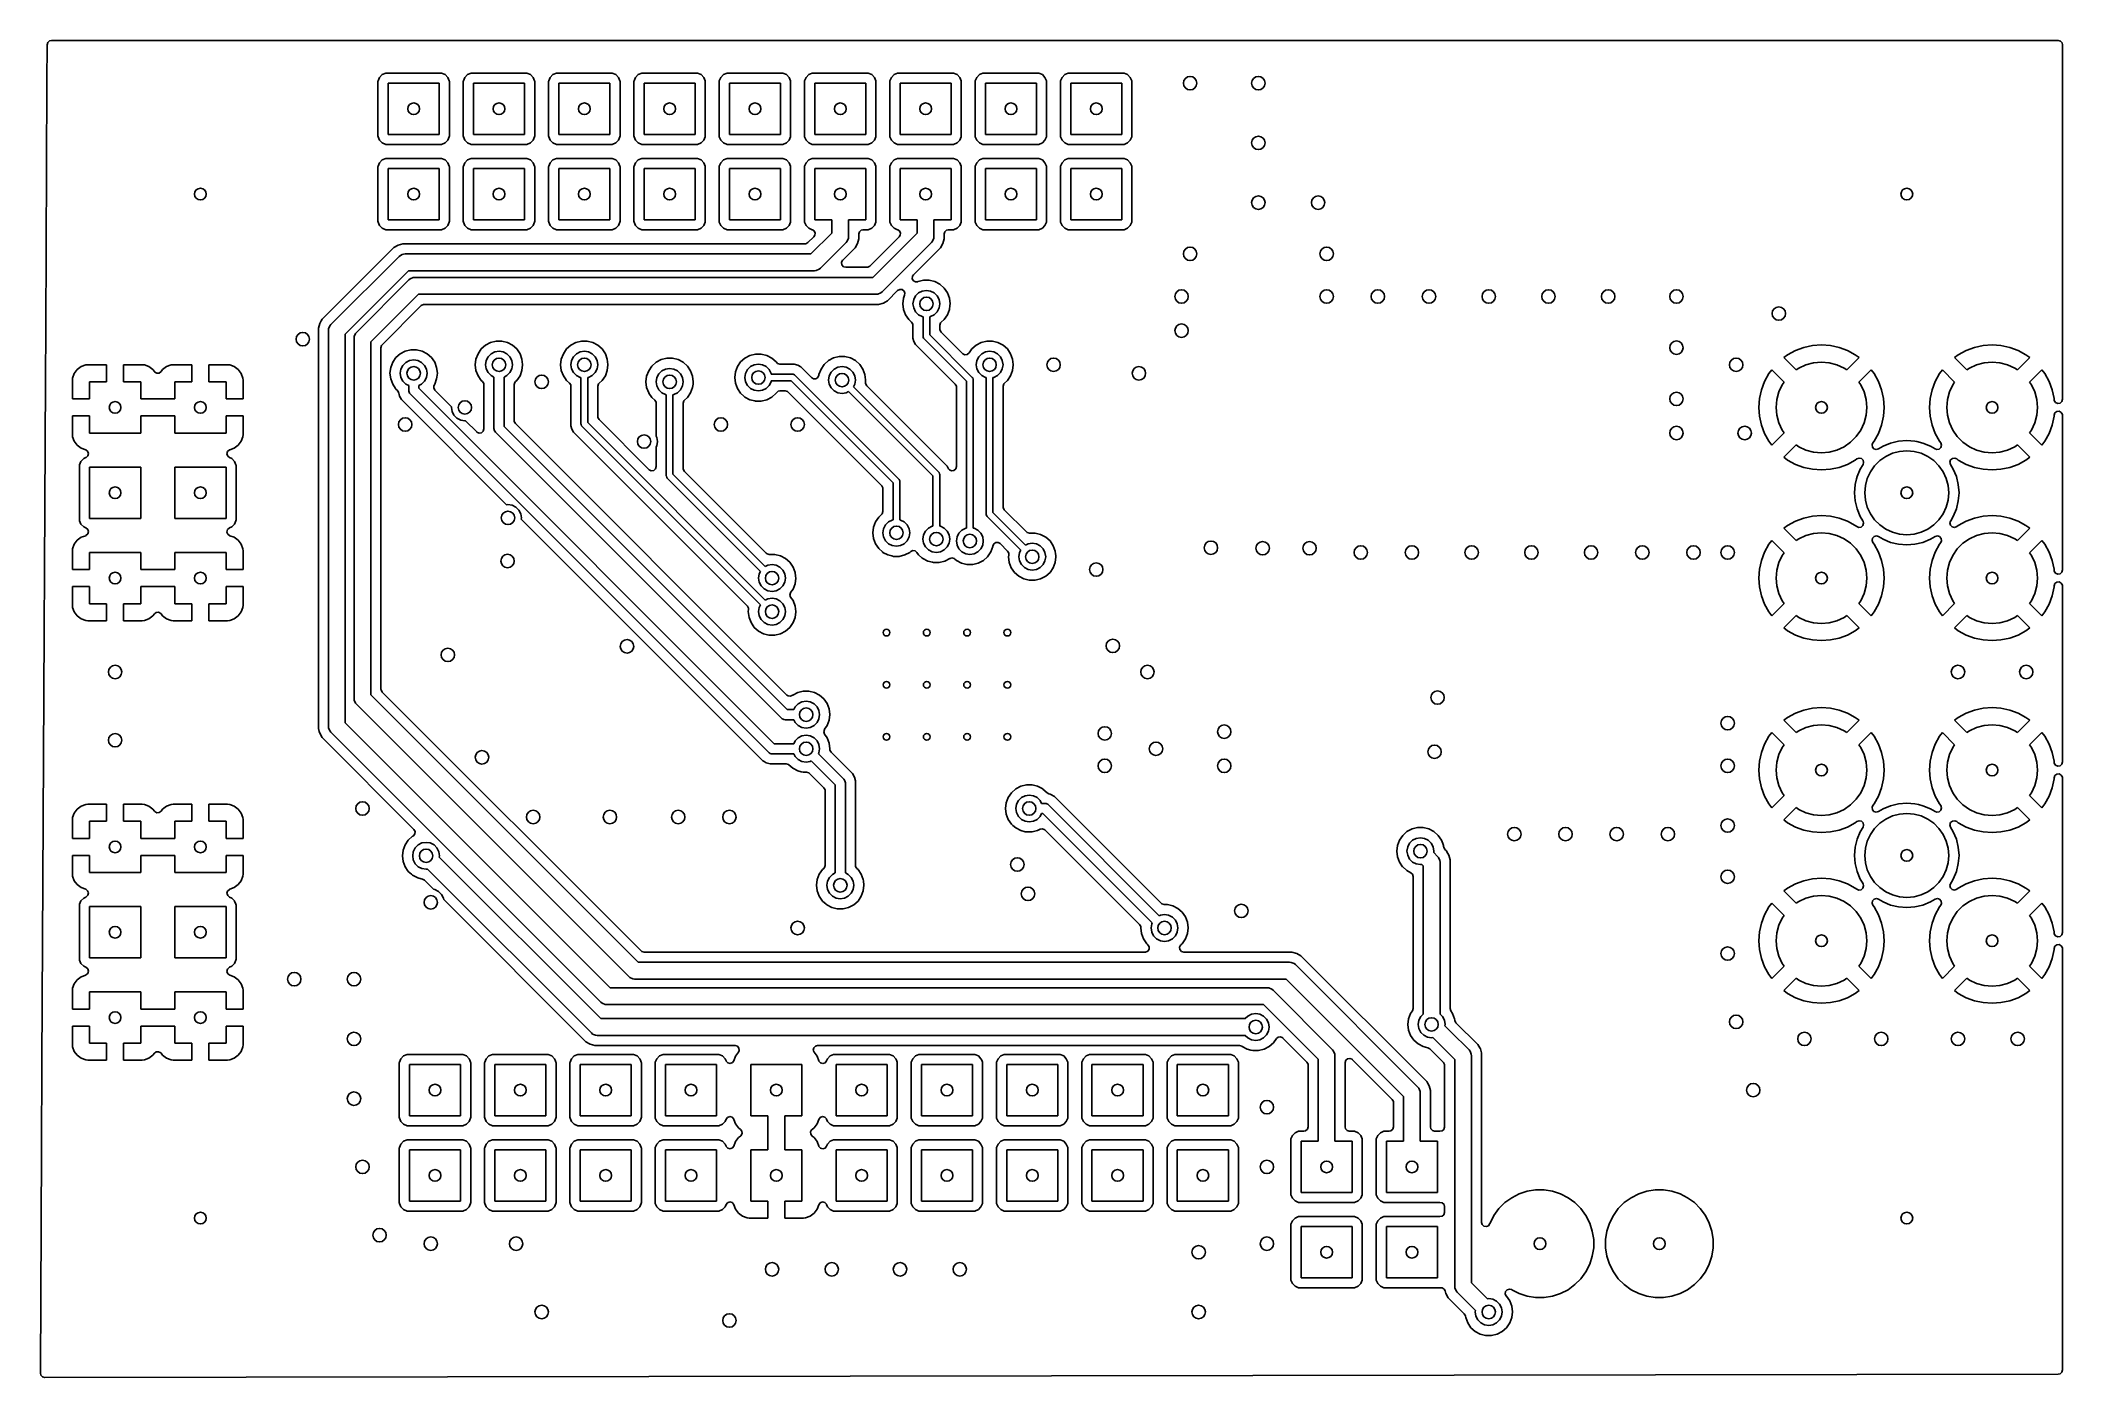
# Model space of a CAD drawing. Extents: x 4.84 to 7.21, y -4.81 to -3.25.
import ezdxf

# ---------------------------------------------------------------- set-up
doc = ezdxf.new("R2010")
doc.units = 0
doc.header["$MEASUREMENT"] = 0
doc.layers.add('BLACK', color=7, linetype='CONTINUOUS')

msp = doc.modelspace()

# ---------------------------------------------------------------- linework, layer by layer
at = {"layer": 'BLACK', "linetype": 'CONTINUOUS'}
for p, q in [((4.8462, -3.2963), (4.8464, -3.253)), ((4.8464, -3.253), (4.8472, -3.2503)), ((4.8472, -3.2503), (4.8494, -3.2485)), ((4.8494, -3.2485), (4.8514, -3.248)), ((4.8514, -3.248), (7.2037, -3.248)), ((7.2037, -3.248), (7.2064, -3.2488)), ((7.2064, -3.2488), (7.2082, -3.2509)), ((7.2082, -3.2509), (7.2087, -3.253)), ((7.2087, -3.253), (7.2087, -3.6686)), ((5.2361, -3.2913), (5.2343, -3.2953)), ((5.2393, -3.2881), (5.2361, -3.2913)), ((5.2361, -3.2913), (5.2361, -3.2913)), ((5.2433, -3.2863), (5.2393, -3.2881)), ((5.2443, -3.2862), (5.2433, -3.2863)), ((5.2433, -3.2863), (5.2433, -3.2863)), ((5.3078, -3.2862), (5.2443, -3.2862)), ((5.2443, -3.2862), (5.2443, -3.2862)), ((5.3088, -3.2863), (5.3078, -3.2862)), ((5.3129, -3.2881), (5.3088, -3.2863)), ((5.3088, -3.2863), (5.3088, -3.2863)), ((5.316, -3.2913), (5.3129, -3.2881)), ((5.3129, -3.2881), (5.3129, -3.2881)), ((5.3178, -3.2953), (5.316, -3.2913)), ((5.316, -3.2913), (5.316, -3.2913)), ((5.3361, -3.2913), (5.3343, -3.2953)), ((5.3393, -3.2881), (5.3361, -3.2913)), ((5.3361, -3.2913), (5.3361, -3.2913)), ((5.3433, -3.2863), (5.3393, -3.2881)), ((5.3443, -3.2862), (5.3433, -3.2863)), ((5.3433, -3.2863), (5.3433, -3.2863)), ((5.4078, -3.2862), (5.3443, -3.2862)), ((5.3443, -3.2862), (5.3443, -3.2862)), ((5.4088, -3.2863), (5.4078, -3.2862)), ((5.4129, -3.2881), (5.4088, -3.2863)), ((5.4088, -3.2863), (5.4088, -3.2863)), ((5.416, -3.2913), (5.4129, -3.2881)), ((5.4129, -3.2881), (5.4129, -3.2881)), ((5.4178, -3.2953), (5.416, -3.2913)), ((5.416, -3.2913), (5.416, -3.2913)), ((5.4361, -3.2913), (5.4343, -3.2953)), ((5.4393, -3.2881), (5.4361, -3.2913)), ((5.4361, -3.2913), (5.4361, -3.2913)), ((5.4433, -3.2863), (5.4393, -3.2881)), ((5.4443, -3.2862), (5.4433, -3.2863)), ((5.4433, -3.2863), (5.4433, -3.2863)), ((5.5078, -3.2862), (5.4443, -3.2862)), ((5.4443, -3.2862), (5.4443, -3.2862)), ((5.5088, -3.2863), (5.5078, -3.2862)), ((5.5129, -3.2881), (5.5088, -3.2863)), ((5.5088, -3.2863), (5.5088, -3.2863)), ((5.516, -3.2913), (5.5129, -3.2881)), ((5.5129, -3.2881), (5.5129, -3.2881)), ((5.5178, -3.2953), (5.516, -3.2913)), ((5.516, -3.2913), (5.516, -3.2913)), ((5.5361, -3.2913), (5.5343, -3.2953)), ((5.5393, -3.2881), (5.5361, -3.2913)), ((5.5361, -3.2913), (5.5361, -3.2913)), ((5.5433, -3.2863), (5.5393, -3.2881)), ((5.5443, -3.2862), (5.5433, -3.2863)), ((5.5433, -3.2863), (5.5433, -3.2863)), ((5.6078, -3.2862), (5.5443, -3.2862)), ((5.5443, -3.2862), (5.5443, -3.2862)), ((5.6088, -3.2863), (5.6078, -3.2862)), ((5.6129, -3.2881), (5.6088, -3.2863)), ((5.6088, -3.2863), (5.6088, -3.2863)), ((5.616, -3.2913), (5.6129, -3.2881)), ((5.6129, -3.2881), (5.6129, -3.2881)), ((5.6178, -3.2953), (5.616, -3.2913)), ((5.616, -3.2913), (5.616, -3.2913)), ((5.6361, -3.2913), (5.6343, -3.2953)), ((5.6393, -3.2881), (5.6361, -3.2913)), ((5.6361, -3.2913), (5.6361, -3.2913)), ((5.6433, -3.2863), (5.6393, -3.2881)), ((5.6443, -3.2862), (5.6433, -3.2863)), ((5.6433, -3.2863), (5.6433, -3.2863)), ((5.7078, -3.2862), (5.6443, -3.2862)), ((5.6443, -3.2862), (5.6443, -3.2862)), ((5.7088, -3.2863), (5.7078, -3.2862)), ((5.7129, -3.2881), (5.7088, -3.2863)), ((5.7088, -3.2863), (5.7088, -3.2863)), ((5.716, -3.2913), (5.7129, -3.2881)), ((5.7129, -3.2881), (5.7129, -3.2881)), ((5.7178, -3.2953), (5.716, -3.2913)), ((5.716, -3.2913), (5.716, -3.2913)), ((5.7361, -3.2913), (5.7343, -3.2953)), ((5.7393, -3.2881), (5.7361, -3.2913)), ((5.7361, -3.2913), (5.7361, -3.2913)), ((5.7433, -3.2863), (5.7393, -3.2881)), ((5.7443, -3.2862), (5.7433, -3.2863)), ((5.7433, -3.2863), (5.7433, -3.2863)), ((5.8078, -3.2862), (5.7443, -3.2862)), ((5.7443, -3.2862), (5.7443, -3.2862)), ((5.8088, -3.2863), (5.8078, -3.2862)), ((5.8129, -3.2881), (5.8088, -3.2863)), ((5.8088, -3.2863), (5.8088, -3.2863)), ((5.816, -3.2913), (5.8129, -3.2881)), ((5.8129, -3.2881), (5.8129, -3.2881)), ((5.8178, -3.2953), (5.816, -3.2913)), ((5.816, -3.2913), (5.816, -3.2913)), ((5.8361, -3.2913), (5.8343, -3.2953)), ((5.8393, -3.2881), (5.8361, -3.2913)), ((5.8361, -3.2913), (5.8361, -3.2913)), ((5.8433, -3.2863), (5.8393, -3.2881)), ((5.8443, -3.2862), (5.8433, -3.2863)), ((5.8433, -3.2863), (5.8433, -3.2863)), ((5.9078, -3.2862), (5.8443, -3.2862)), ((5.8443, -3.2862), (5.8443, -3.2862)), ((5.9088, -3.2863), (5.9078, -3.2862)), ((5.9129, -3.2881), (5.9088, -3.2863)), ((5.9088, -3.2863), (5.9088, -3.2863)), ((5.916, -3.2913), (5.9129, -3.2881)), ((5.9129, -3.2881), (5.9129, -3.2881)), ((5.9178, -3.2953), (5.916, -3.2913)), ((5.916, -3.2913), (5.916, -3.2913)), ((5.9361, -3.2913), (5.9343, -3.2953)), ((5.9393, -3.2881), (5.9361, -3.2913)), ((5.9361, -3.2913), (5.9361, -3.2913)), ((5.9433, -3.2863), (5.9393, -3.2881)), ((5.9443, -3.2862), (5.9433, -3.2863)), ((5.9433, -3.2863), (5.9433, -3.2863)), ((6.0078, -3.2862), (5.9443, -3.2862)), ((5.9443, -3.2862), (5.9443, -3.2862)), ((6.0088, -3.2863), (6.0078, -3.2862)), ((6.0129, -3.2881), (6.0088, -3.2863)), ((6.0088, -3.2863), (6.0088, -3.2863)), ((6.016, -3.2913), (6.0129, -3.2881)), ((6.0129, -3.2881), (6.0129, -3.2881)), ((6.0178, -3.2953), (6.016, -3.2913)), ((6.016, -3.2913), (6.016, -3.2913)), ((6.0361, -3.2913), (6.0343, -3.2953)), ((6.0393, -3.2881), (6.0361, -3.2913)), ((6.0361, -3.2913), (6.0361, -3.2913)), ((6.0433, -3.2863), (6.0393, -3.2881)), ((6.0443, -3.2862), (6.0433, -3.2863)), ((6.0433, -3.2863), (6.0433, -3.2863)), ((6.1078, -3.2862), (6.0443, -3.2862)), ((6.0443, -3.2862), (6.0443, -3.2862)), ((6.1088, -3.2863), (6.1078, -3.2862)), ((6.1129, -3.2881), (6.1088, -3.2863)), ((6.1088, -3.2863), (6.1088, -3.2863)), ((6.116, -3.2913), (6.1129, -3.2881)), ((6.1129, -3.2881), (6.1129, -3.2881)), ((6.1178, -3.2953), (6.116, -3.2913)), ((6.116, -3.2913), (6.116, -3.2913)), ((4.8457, -3.3963), (4.8462, -3.2963)), ((5.2343, -3.2953), (5.2342, -3.2963)), ((5.2342, -3.2963), (5.2342, -3.3598)), ((5.2461, -3.3581), (5.2461, -3.2981)), ((5.2461, -3.2981), (5.3061, -3.2981)), ((5.3061, -3.2981), (5.3061, -3.3581)), ((5.3179, -3.2963), (5.3178, -3.2953)), ((5.3179, -3.3598), (5.3179, -3.2963)), ((5.3179, -3.2963), (5.3179, -3.2963)), ((5.3343, -3.2953), (5.3342, -3.2963)), ((5.3342, -3.2963), (5.3342, -3.3598)), ((5.3461, -3.3581), (5.3461, -3.2981)), ((5.3461, -3.2981), (5.4061, -3.2981)), ((5.4061, -3.2981), (5.4061, -3.3581)), ((5.4179, -3.2963), (5.4178, -3.2953)), ((5.4179, -3.3598), (5.4179, -3.2963)), ((5.4179, -3.2963), (5.4179, -3.2963)), ((5.4343, -3.2953), (5.4342, -3.2963)), ((5.4342, -3.2963), (5.4342, -3.3598)), ((5.4461, -3.3581), (5.4461, -3.2981)), ((5.4461, -3.2981), (5.5061, -3.2981)), ((5.5061, -3.2981), (5.5061, -3.3581)), ((5.5179, -3.2963), (5.5178, -3.2953)), ((5.5179, -3.3598), (5.5179, -3.2963)), ((5.5179, -3.2963), (5.5179, -3.2963)), ((5.5343, -3.2953), (5.5342, -3.2963)), ((5.5342, -3.2963), (5.5342, -3.3598)), ((5.5461, -3.3581), (5.5461, -3.2981)), ((5.5461, -3.2981), (5.6061, -3.2981)), ((5.6061, -3.2981), (5.6061, -3.3581)), ((5.6179, -3.2963), (5.6178, -3.2953)), ((5.6179, -3.3598), (5.6179, -3.2963)), ((5.6179, -3.2963), (5.6179, -3.2963)), ((5.6343, -3.2953), (5.6342, -3.2963)), ((5.6342, -3.2963), (5.6342, -3.3598)), ((5.6461, -3.3581), (5.6461, -3.2981)), ((5.6461, -3.2981), (5.7061, -3.2981)), ((5.7061, -3.2981), (5.7061, -3.3581)), ((5.7179, -3.2963), (5.7178, -3.2953)), ((5.7179, -3.3598), (5.7179, -3.2963)), ((5.7179, -3.2963), (5.7179, -3.2963)), ((5.7343, -3.2953), (5.7342, -3.2963)), ((5.7342, -3.2963), (5.7342, -3.3598)), ((5.7461, -3.3581), (5.7461, -3.2981)), ((5.7461, -3.2981), (5.8061, -3.2981)), ((5.8061, -3.2981), (5.8061, -3.3581)), ((5.8179, -3.2963), (5.8178, -3.2953)), ((5.8179, -3.3598), (5.8179, -3.2963)), ((5.8179, -3.2963), (5.8179, -3.2963)), ((5.8343, -3.2953), (5.8342, -3.2963)), ((5.8342, -3.2963), (5.8342, -3.3598)), ((5.8461, -3.3581), (5.8461, -3.2981)), ((5.8461, -3.2981), (5.9061, -3.2981)), ((5.9061, -3.2981), (5.9061, -3.3581)), ((5.9179, -3.2963), (5.9178, -3.2953)), ((5.9179, -3.3598), (5.9179, -3.2963)), ((5.9179, -3.2963), (5.9179, -3.2963)), ((5.9343, -3.2953), (5.9342, -3.2963)), ((5.9342, -3.2963), (5.9342, -3.3598)), ((5.9461, -3.3581), (5.9461, -3.2981)), ((5.9461, -3.2981), (6.0061, -3.2981)), ((6.0061, -3.2981), (6.0061, -3.3581)), ((6.0179, -3.2963), (6.0178, -3.2953)), ((6.0179, -3.3598), (6.0179, -3.2963)), ((6.0179, -3.2963), (6.0179, -3.2963)), ((6.0343, -3.2953), (6.0342, -3.2963)), ((6.0342, -3.2963), (6.0342, -3.3598)), ((6.0461, -3.3581), (6.0461, -3.2981)), ((6.0461, -3.2981), (6.1061, -3.2981)), ((6.1061, -3.2981), (6.1061, -3.3581)), ((6.1179, -3.2963), (6.1178, -3.2953)), ((6.1179, -3.3598), (6.1179, -3.2963)), ((5.2342, -3.3598), (5.2342, -3.3598)), ((5.2342, -3.3598), (5.2343, -3.3608)), ((5.2343, -3.3608), (5.2343, -3.3608)), ((5.2343, -3.3608), (5.2361, -3.3649)), ((5.2361, -3.3649), (5.2393, -3.368)), ((5.3061, -3.3581), (5.2461, -3.3581)), ((5.3129, -3.368), (5.316, -3.3649)), ((5.316, -3.3649), (5.3178, -3.3608)), ((5.3178, -3.3608), (5.3179, -3.3598)), ((5.3342, -3.3598), (5.3342, -3.3598)), ((5.3342, -3.3598), (5.3343, -3.3608)), ((5.3343, -3.3608), (5.3343, -3.3608)), ((5.3343, -3.3608), (5.3361, -3.3649)), ((5.3361, -3.3649), (5.3393, -3.368)), ((5.4061, -3.3581), (5.3461, -3.3581)), ((5.4129, -3.368), (5.416, -3.3649)), ((5.416, -3.3649), (5.4178, -3.3608)), ((5.4178, -3.3608), (5.4179, -3.3598)), ((5.4342, -3.3598), (5.4342, -3.3598)), ((5.4342, -3.3598), (5.4343, -3.3608)), ((5.4343, -3.3608), (5.4343, -3.3608)), ((5.4343, -3.3608), (5.4361, -3.3649)), ((5.4361, -3.3649), (5.4393, -3.368)), ((5.5061, -3.3581), (5.4461, -3.3581)), ((5.5129, -3.368), (5.516, -3.3649)), ((5.516, -3.3649), (5.5178, -3.3608)), ((5.5178, -3.3608), (5.5179, -3.3598)), ((5.5342, -3.3598), (5.5342, -3.3598)), ((5.5342, -3.3598), (5.5343, -3.3608)), ((5.5343, -3.3608), (5.5343, -3.3608)), ((5.5343, -3.3608), (5.5361, -3.3649)), ((5.5361, -3.3649), (5.5393, -3.368)), ((5.6061, -3.3581), (5.5461, -3.3581)), ((5.6129, -3.368), (5.616, -3.3649)), ((5.616, -3.3649), (5.6178, -3.3608)), ((5.6178, -3.3608), (5.6179, -3.3598)), ((5.6342, -3.3598), (5.6342, -3.3598)), ((5.6342, -3.3598), (5.6343, -3.3608)), ((5.6343, -3.3608), (5.6343, -3.3608)), ((5.6343, -3.3608), (5.6361, -3.3649)), ((5.6361, -3.3649), (5.6393, -3.368)), ((5.7061, -3.3581), (5.6461, -3.3581)), ((5.7129, -3.368), (5.716, -3.3649)), ((5.716, -3.3649), (5.7178, -3.3608)), ((5.7178, -3.3608), (5.7179, -3.3598)), ((5.7342, -3.3598), (5.7342, -3.3598)), ((5.7342, -3.3598), (5.7343, -3.3608)), ((5.7343, -3.3608), (5.7343, -3.3608)), ((5.7343, -3.3608), (5.7361, -3.3649)), ((5.7361, -3.3649), (5.7393, -3.368)), ((5.8061, -3.3581), (5.7461, -3.3581)), ((5.8129, -3.368), (5.816, -3.3649)), ((5.816, -3.3649), (5.8178, -3.3608)), ((5.8178, -3.3608), (5.8179, -3.3598)), ((5.8342, -3.3598), (5.8342, -3.3598)), ((5.8342, -3.3598), (5.8343, -3.3608)), ((5.8343, -3.3608), (5.8343, -3.3608)), ((5.8343, -3.3608), (5.8361, -3.3649)), ((5.8361, -3.3649), (5.8393, -3.368)), ((5.9061, -3.3581), (5.8461, -3.3581)), ((5.9129, -3.368), (5.916, -3.3649)), ((5.916, -3.3649), (5.9178, -3.3608)), ((5.9178, -3.3608), (5.9179, -3.3598)), ((5.9342, -3.3598), (5.9342, -3.3598)), ((5.9342, -3.3598), (5.9343, -3.3608)), ((5.9343, -3.3608), (5.9343, -3.3608)), ((5.9343, -3.3608), (5.9361, -3.3649)), ((5.9361, -3.3649), (5.9393, -3.368)), ((6.0061, -3.3581), (5.9461, -3.3581)), ((6.0129, -3.368), (6.016, -3.3649)), ((6.016, -3.3649), (6.0178, -3.3608)), ((6.0178, -3.3608), (6.0179, -3.3598)), ((6.0342, -3.3598), (6.0342, -3.3598)), ((6.0342, -3.3598), (6.0343, -3.3608)), ((6.0343, -3.3608), (6.0343, -3.3608)), ((6.0343, -3.3608), (6.0361, -3.3649)), ((6.0361, -3.3649), (6.0393, -3.368)), ((6.1061, -3.3581), (6.0461, -3.3581)), ((6.1129, -3.368), (6.116, -3.3649)), ((6.116, -3.3649), (6.1178, -3.3608)), ((6.1178, -3.3608), (6.1179, -3.3598)), ((5.2393, -3.3881), (5.2361, -3.3913)), ((5.2393, -3.368), (5.2393, -3.368)), ((5.2393, -3.368), (5.2393, -3.368)), ((5.2393, -3.368), (5.2433, -3.3698)), ((5.2433, -3.3863), (5.2393, -3.3881)), ((5.2433, -3.3698), (5.2443, -3.3699)), ((5.2443, -3.3862), (5.2433, -3.3863)), ((5.2433, -3.3863), (5.2433, -3.3863)), ((5.2443, -3.3699), (5.3078, -3.3699)), ((5.3078, -3.3862), (5.2443, -3.3862)), ((5.2443, -3.3862), (5.2443, -3.3862)), ((5.3078, -3.3699), (5.3088, -3.3698)), ((5.3088, -3.3863), (5.3078, -3.3862)), ((5.3088, -3.3698), (5.3129, -3.368)), ((5.3129, -3.3881), (5.3088, -3.3863)), ((5.3088, -3.3863), (5.3088, -3.3863)), ((5.316, -3.3913), (5.3129, -3.3881)), ((5.3129, -3.3881), (5.3129, -3.3881)), ((5.3393, -3.3881), (5.3361, -3.3913)), ((5.3393, -3.368), (5.3393, -3.368)), ((5.3393, -3.368), (5.3393, -3.368)), ((5.3393, -3.368), (5.3433, -3.3698)), ((5.3433, -3.3863), (5.3393, -3.3881)), ((5.3433, -3.3698), (5.3443, -3.3699)), ((5.3443, -3.3862), (5.3433, -3.3863)), ((5.3433, -3.3863), (5.3433, -3.3863)), ((5.3443, -3.3699), (5.4078, -3.3699)), ((5.4078, -3.3862), (5.3443, -3.3862)), ((5.3443, -3.3862), (5.3443, -3.3862)), ((5.4078, -3.3699), (5.4088, -3.3698)), ((5.4088, -3.3863), (5.4078, -3.3862)), ((5.4088, -3.3698), (5.4129, -3.368)), ((5.4129, -3.3881), (5.4088, -3.3863)), ((5.4088, -3.3863), (5.4088, -3.3863)), ((5.416, -3.3913), (5.4129, -3.3881)), ((5.4129, -3.3881), (5.4129, -3.3881)), ((5.4393, -3.3881), (5.4361, -3.3913)), ((5.4393, -3.368), (5.4393, -3.368)), ((5.4393, -3.368), (5.4393, -3.368)), ((5.4393, -3.368), (5.4433, -3.3698)), ((5.4433, -3.3863), (5.4393, -3.3881)), ((5.4433, -3.3698), (5.4443, -3.3699)), ((5.4443, -3.3862), (5.4433, -3.3863)), ((5.4433, -3.3863), (5.4433, -3.3863)), ((5.4443, -3.3699), (5.5078, -3.3699)), ((5.5078, -3.3862), (5.4443, -3.3862)), ((5.4443, -3.3862), (5.4443, -3.3862)), ((5.5078, -3.3699), (5.5088, -3.3698)), ((5.5088, -3.3863), (5.5078, -3.3862)), ((5.5088, -3.3698), (5.5129, -3.368)), ((5.5129, -3.3881), (5.5088, -3.3863)), ((5.5088, -3.3863), (5.5088, -3.3863)), ((5.516, -3.3913), (5.5129, -3.3881)), ((5.5129, -3.3881), (5.5129, -3.3881)), ((5.5393, -3.3881), (5.5361, -3.3913)), ((5.5393, -3.368), (5.5393, -3.368)), ((5.5393, -3.368), (5.5393, -3.368)), ((5.5393, -3.368), (5.5433, -3.3698)), ((5.5433, -3.3863), (5.5393, -3.3881)), ((5.5433, -3.3698), (5.5443, -3.3699)), ((5.5443, -3.3862), (5.5433, -3.3863)), ((5.5433, -3.3863), (5.5433, -3.3863)), ((5.5443, -3.3699), (5.6078, -3.3699)), ((5.6078, -3.3862), (5.5443, -3.3862)), ((5.5443, -3.3862), (5.5443, -3.3862)), ((5.6078, -3.3699), (5.6088, -3.3698)), ((5.6088, -3.3863), (5.6078, -3.3862)), ((5.6088, -3.3698), (5.6129, -3.368)), ((5.6129, -3.3881), (5.6088, -3.3863)), ((5.6088, -3.3863), (5.6088, -3.3863)), ((5.616, -3.3913), (5.6129, -3.3881)), ((5.6129, -3.3881), (5.6129, -3.3881)), ((5.6393, -3.3881), (5.6361, -3.3913)), ((5.6393, -3.368), (5.6393, -3.368)), ((5.6393, -3.368), (5.6393, -3.368)), ((5.6393, -3.368), (5.6433, -3.3698)), ((5.6433, -3.3863), (5.6393, -3.3881)), ((5.6433, -3.3698), (5.6443, -3.3699)), ((5.6443, -3.3862), (5.6433, -3.3863)), ((5.6433, -3.3863), (5.6433, -3.3863)), ((5.6443, -3.3699), (5.7078, -3.3699)), ((5.7078, -3.3862), (5.6443, -3.3862)), ((5.6443, -3.3862), (5.6443, -3.3862)), ((5.7078, -3.3699), (5.7088, -3.3698)), ((5.7088, -3.3863), (5.7078, -3.3862)), ((5.7088, -3.3698), (5.7129, -3.368)), ((5.7129, -3.3881), (5.7088, -3.3863)), ((5.7088, -3.3863), (5.7088, -3.3863)), ((5.716, -3.3913), (5.7129, -3.3881)), ((5.7129, -3.3881), (5.7129, -3.3881)), ((5.7393, -3.3881), (5.7361, -3.3913)), ((5.7393, -3.368), (5.7393, -3.368)), ((5.7393, -3.368), (5.7393, -3.368)), ((5.7393, -3.368), (5.7433, -3.3698)), ((5.7433, -3.3863), (5.7393, -3.3881)), ((5.7433, -3.3698), (5.7443, -3.3699)), ((5.7443, -3.3862), (5.7433, -3.3863)), ((5.7433, -3.3863), (5.7433, -3.3863)), ((5.7443, -3.3699), (5.8078, -3.3699)), ((5.8078, -3.3862), (5.7443, -3.3862)), ((5.7443, -3.3862), (5.7443, -3.3862)), ((5.8078, -3.3699), (5.8088, -3.3698)), ((5.8088, -3.3863), (5.8078, -3.3862)), ((5.8088, -3.3698), (5.8129, -3.368)), ((5.8129, -3.3881), (5.8088, -3.3863)), ((5.8088, -3.3863), (5.8088, -3.3863)), ((5.816, -3.3913), (5.8129, -3.3881)), ((5.8129, -3.3881), (5.8129, -3.3881)), ((5.8393, -3.3881), (5.8361, -3.3913)), ((5.8393, -3.368), (5.8393, -3.368)), ((5.8393, -3.368), (5.8393, -3.368)), ((5.8393, -3.368), (5.8433, -3.3698)), ((5.8433, -3.3863), (5.8393, -3.3881)), ((5.8433, -3.3698), (5.8443, -3.3699)), ((5.8443, -3.3862), (5.8433, -3.3863)), ((5.8433, -3.3863), (5.8433, -3.3863)), ((5.8443, -3.3699), (5.9078, -3.3699)), ((5.9078, -3.3862), (5.8443, -3.3862)), ((5.8443, -3.3862), (5.8443, -3.3862)), ((5.9078, -3.3699), (5.9088, -3.3698)), ((5.9088, -3.3863), (5.9078, -3.3862)), ((5.9088, -3.3698), (5.9129, -3.368)), ((5.9129, -3.3881), (5.9088, -3.3863)), ((5.9088, -3.3863), (5.9088, -3.3863)), ((5.916, -3.3913), (5.9129, -3.3881)), ((5.9129, -3.3881), (5.9129, -3.3881)), ((5.9393, -3.3881), (5.9361, -3.3913)), ((5.9393, -3.368), (5.9393, -3.368)), ((5.9393, -3.368), (5.9393, -3.368)), ((5.9393, -3.368), (5.9433, -3.3698)), ((5.9433, -3.3863), (5.9393, -3.3881)), ((5.9433, -3.3698), (5.9443, -3.3699)), ((5.9443, -3.3862), (5.9433, -3.3863)), ((5.9433, -3.3863), (5.9433, -3.3863)), ((5.9443, -3.3699), (6.0078, -3.3699)), ((6.0078, -3.3862), (5.9443, -3.3862)), ((5.9443, -3.3862), (5.9443, -3.3862)), ((6.0078, -3.3699), (6.0088, -3.3698)), ((6.0088, -3.3863), (6.0078, -3.3862)), ((6.0088, -3.3698), (6.0129, -3.368)), ((6.0129, -3.3881), (6.0088, -3.3863)), ((6.0088, -3.3863), (6.0088, -3.3863)), ((6.016, -3.3913), (6.0129, -3.3881)), ((6.0129, -3.3881), (6.0129, -3.3881)), ((6.0393, -3.3881), (6.0361, -3.3913)), ((6.0393, -3.368), (6.0393, -3.368)), ((6.0393, -3.368), (6.0393, -3.368)), ((6.0393, -3.368), (6.0433, -3.3698)), ((6.0433, -3.3863), (6.0393, -3.3881)), ((6.0433, -3.3698), (6.0443, -3.3699)), ((6.0443, -3.3862), (6.0433, -3.3863)), ((6.0433, -3.3863), (6.0433, -3.3863)), ((6.0443, -3.3699), (6.1078, -3.3699)), ((6.1078, -3.3862), (6.0443, -3.3862)), ((6.0443, -3.3862), (6.0443, -3.3862)), ((6.1078, -3.3699), (6.1088, -3.3698)), ((6.1088, -3.3863), (6.1078, -3.3862)), ((6.1088, -3.3698), (6.1129, -3.368)), ((6.1129, -3.3881), (6.1088, -3.3863)), ((6.1088, -3.3863), (6.1088, -3.3863)), ((6.116, -3.3913), (6.1129, -3.3881)), ((6.1129, -3.3881), (6.1129, -3.3881)), ((4.8448, -3.5852), (4.8457, -3.3963)), ((5.2343, -3.3953), (5.2342, -3.3963)), ((5.2342, -3.3963), (5.2342, -3.4598)), ((5.2361, -3.3913), (5.2343, -3.3953)), ((5.2361, -3.3913), (5.2361, -3.3913)), ((5.2461, -3.4581), (5.2461, -3.3981)), ((5.2461, -3.3981), (5.3061, -3.3981)), ((5.3061, -3.3981), (5.3061, -3.4581)), ((5.3178, -3.3953), (5.316, -3.3913)), ((5.316, -3.3913), (5.316, -3.3913)), ((5.3179, -3.3963), (5.3178, -3.3953)), ((5.3179, -3.4598), (5.3179, -3.3963)), ((5.3179, -3.3963), (5.3179, -3.3963)), ((5.3343, -3.3953), (5.3342, -3.3963)), ((5.3342, -3.3963), (5.3342, -3.4598)), ((5.3361, -3.3913), (5.3343, -3.3953)), ((5.3361, -3.3913), (5.3361, -3.3913)), ((5.3461, -3.4581), (5.3461, -3.3981)), ((5.3461, -3.3981), (5.4061, -3.3981)), ((5.4061, -3.3981), (5.4061, -3.4581)), ((5.4178, -3.3953), (5.416, -3.3913)), ((5.416, -3.3913), (5.416, -3.3913)), ((5.4179, -3.3963), (5.4178, -3.3953)), ((5.4179, -3.4598), (5.4179, -3.3963)), ((5.4179, -3.3963), (5.4179, -3.3963)), ((5.4343, -3.3953), (5.4342, -3.3963)), ((5.4342, -3.3963), (5.4342, -3.4598)), ((5.4361, -3.3913), (5.4343, -3.3953)), ((5.4361, -3.3913), (5.4361, -3.3913)), ((5.4461, -3.4581), (5.4461, -3.3981)), ((5.4461, -3.3981), (5.5061, -3.3981)), ((5.5061, -3.3981), (5.5061, -3.4581)), ((5.5178, -3.3953), (5.516, -3.3913)), ((5.516, -3.3913), (5.516, -3.3913)), ((5.5179, -3.3963), (5.5178, -3.3953)), ((5.5179, -3.4598), (5.5179, -3.3963)), ((5.5179, -3.3963), (5.5179, -3.3963)), ((5.5343, -3.3953), (5.5342, -3.3963)), ((5.5342, -3.3963), (5.5342, -3.4598)), ((5.5361, -3.3913), (5.5343, -3.3953)), ((5.5361, -3.3913), (5.5361, -3.3913)), ((5.5461, -3.4581), (5.5461, -3.3981)), ((5.5461, -3.3981), (5.6061, -3.3981)), ((5.6061, -3.3981), (5.6061, -3.4581)), ((5.6178, -3.3953), (5.616, -3.3913)), ((5.616, -3.3913), (5.616, -3.3913)), ((5.6179, -3.3963), (5.6178, -3.3953)), ((5.6179, -3.4598), (5.6179, -3.3963)), ((5.6179, -3.3963), (5.6179, -3.3963)), ((5.6343, -3.3953), (5.6342, -3.3963)), ((5.6342, -3.3963), (5.6342, -3.4598)), ((5.6361, -3.3913), (5.6343, -3.3953)), ((5.6361, -3.3913), (5.6361, -3.3913)), ((5.6461, -3.4581), (5.6461, -3.3981)), ((5.6461, -3.3981), (5.7061, -3.3981)), ((5.7061, -3.3981), (5.7061, -3.4581)), ((5.7178, -3.3953), (5.716, -3.3913)), ((5.716, -3.3913), (5.716, -3.3913)), ((5.7179, -3.3963), (5.7178, -3.3953)), ((5.7179, -3.4598), (5.7179, -3.3963)), ((5.7343, -3.3953), (5.7342, -3.3963)), ((5.7342, -3.3963), (5.7342, -3.4598)), ((5.7361, -3.3913), (5.7343, -3.3953)), ((5.7361, -3.3913), (5.7361, -3.3913)), ((5.7461, -3.4581), (5.7461, -3.3981)), ((5.7461, -3.3981), (5.8061, -3.3981)), ((5.8061, -3.3981), (5.8061, -3.4581)), ((5.8178, -3.3953), (5.816, -3.3913)), ((5.816, -3.3913), (5.816, -3.3913)), ((5.8179, -3.3963), (5.8178, -3.3953)), ((5.8179, -3.4598), (5.8179, -3.3963)), ((5.8343, -3.3953), (5.8342, -3.3963)), ((5.8342, -3.3963), (5.8342, -3.4598)), ((5.8361, -3.3913), (5.8343, -3.3953)), ((5.8361, -3.3913), (5.8361, -3.3913)), ((5.8461, -3.4581), (5.8461, -3.3981)), ((5.8461, -3.3981), (5.9061, -3.3981)), ((5.9061, -3.3981), (5.9061, -3.4581)), ((5.9178, -3.3953), (5.916, -3.3913)), ((5.916, -3.3913), (5.916, -3.3913)), ((5.9179, -3.3963), (5.9178, -3.3953)), ((5.9179, -3.4598), (5.9179, -3.3963)), ((5.9179, -3.3963), (5.9179, -3.3963)), ((5.9343, -3.3953), (5.9342, -3.3963)), ((5.9342, -3.3963), (5.9342, -3.4598)), ((5.9361, -3.3913), (5.9343, -3.3953)), ((5.9361, -3.3913), (5.9361, -3.3913)), ((5.9461, -3.4581), (5.9461, -3.3981)), ((5.9461, -3.3981), (6.0061, -3.3981)), ((6.0061, -3.3981), (6.0061, -3.4581)), ((6.0178, -3.3953), (6.016, -3.3913)), ((6.016, -3.3913), (6.016, -3.3913)), ((6.0179, -3.3963), (6.0178, -3.3953)), ((6.0179, -3.4598), (6.0179, -3.3963)), ((6.0179, -3.3963), (6.0179, -3.3963)), ((6.0343, -3.3953), (6.0342, -3.3963)), ((6.0342, -3.3963), (6.0342, -3.4598)), ((6.0361, -3.3913), (6.0343, -3.3953)), ((6.0361, -3.3913), (6.0361, -3.3913)), ((6.0461, -3.4581), (6.0461, -3.3981)), ((6.0461, -3.3981), (6.1061, -3.3981)), ((6.1061, -3.3981), (6.1061, -3.4581)), ((6.1178, -3.3953), (6.116, -3.3913)), ((6.116, -3.3913), (6.116, -3.3913)), ((6.1179, -3.3963), (6.1178, -3.3953)), ((6.1179, -3.4598), (6.1179, -3.3963)), ((5.2342, -3.4598), (5.2342, -3.4598)), ((5.2342, -3.4598), (5.2343, -3.4608)), ((5.3061, -3.4581), (5.2461, -3.4581)), ((5.3178, -3.4608), (5.3179, -3.4598)), ((5.3342, -3.4598), (5.3342, -3.4598)), ((5.3342, -3.4598), (5.3343, -3.4608)), ((5.4061, -3.4581), (5.3461, -3.4581)), ((5.4178, -3.4608), (5.4179, -3.4598)), ((5.4342, -3.4598), (5.4342, -3.4598)), ((5.4342, -3.4598), (5.4343, -3.4608)), ((5.5061, -3.4581), (5.4461, -3.4581)), ((5.5178, -3.4608), (5.5179, -3.4598)), ((5.5342, -3.4598), (5.5342, -3.4598)), ((5.5342, -3.4598), (5.5343, -3.4608)), ((5.6061, -3.4581), (5.5461, -3.4581)), ((5.6178, -3.4608), (5.6179, -3.4598)), ((5.6342, -3.4598), (5.6342, -3.4598)), ((5.6342, -3.4598), (5.6343, -3.4608)), ((5.7061, -3.4581), (5.6461, -3.4581)), ((5.7178, -3.4608), (5.7179, -3.4598)), ((5.7342, -3.4598), (5.7342, -3.4598)), ((5.7342, -3.4598), (5.7343, -3.4608)), ((5.7662, -3.4581), (5.7461, -3.4581)), ((5.7662, -3.4737), (5.7662, -3.4581)), ((5.8061, -3.4581), (5.7859, -3.4581)), ((5.7859, -3.4581), (5.7859, -3.4777)), ((5.8178, -3.4608), (5.8179, -3.4598)), ((5.8342, -3.4598), (5.8342, -3.4598)), ((5.8342, -3.4598), (5.8343, -3.4608)), ((5.8662, -3.4581), (5.8461, -3.4581)), ((5.8662, -3.4737), (5.8662, -3.4581)), ((5.9061, -3.4581), (5.8859, -3.4581)), ((5.8859, -3.4581), (5.8859, -3.4777)), ((5.9178, -3.4608), (5.9179, -3.4598)), ((5.9342, -3.4598), (5.9342, -3.4598)), ((5.9342, -3.4598), (5.9343, -3.4608)), ((6.0061, -3.4581), (5.9461, -3.4581)), ((6.0178, -3.4608), (6.0179, -3.4598)), ((6.0342, -3.4598), (6.0342, -3.4598)), ((6.0342, -3.4598), (6.0343, -3.4608)), ((6.1061, -3.4581), (6.0461, -3.4581)), ((6.1178, -3.4608), (6.1179, -3.4598)), ((5.2343, -3.4608), (5.2343, -3.4608)), ((5.2343, -3.4608), (5.2361, -3.4649)), ((5.2361, -3.4649), (5.2393, -3.468)), ((5.2393, -3.468), (5.2393, -3.468)), ((5.2393, -3.468), (5.2393, -3.468)), ((5.2393, -3.468), (5.2433, -3.4698)), ((5.2433, -3.4698), (5.2443, -3.4699)), ((5.2443, -3.4699), (5.3078, -3.4699)), ((5.3078, -3.4699), (5.3088, -3.4698)), ((5.3088, -3.4698), (5.3129, -3.468)), ((5.3129, -3.468), (5.316, -3.4649)), ((5.316, -3.4649), (5.3178, -3.4608)), ((5.3343, -3.4608), (5.3343, -3.4608)), ((5.3343, -3.4608), (5.3361, -3.4649)), ((5.3361, -3.4649), (5.3393, -3.468)), ((5.3393, -3.468), (5.3393, -3.468)), ((5.3393, -3.468), (5.3393, -3.468)), ((5.3393, -3.468), (5.3433, -3.4698)), ((5.3433, -3.4698), (5.3443, -3.4699)), ((5.3443, -3.4699), (5.4078, -3.4699)), ((5.4078, -3.4699), (5.4088, -3.4698)), ((5.4088, -3.4698), (5.4129, -3.468)), ((5.4129, -3.468), (5.416, -3.4649)), ((5.416, -3.4649), (5.4178, -3.4608)), ((5.4343, -3.4608), (5.4343, -3.4608)), ((5.4343, -3.4608), (5.4361, -3.4649)), ((5.4361, -3.4649), (5.4393, -3.468)), ((5.4393, -3.468), (5.4393, -3.468)), ((5.4393, -3.468), (5.4393, -3.468)), ((5.4393, -3.468), (5.4433, -3.4698)), ((5.4433, -3.4698), (5.4443, -3.4699)), ((5.4443, -3.4699), (5.5078, -3.4699)), ((5.5078, -3.4699), (5.5088, -3.4698)), ((5.5088, -3.4698), (5.5129, -3.468)), ((5.5129, -3.468), (5.516, -3.4649)), ((5.516, -3.4649), (5.5178, -3.4608)), ((5.5343, -3.4608), (5.5343, -3.4608)), ((5.5343, -3.4608), (5.5361, -3.4649)), ((5.5361, -3.4649), (5.5393, -3.468)), ((5.5393, -3.468), (5.5393, -3.468)), ((5.5393, -3.468), (5.5393, -3.468)), ((5.5393, -3.468), (5.5433, -3.4698)), ((5.5433, -3.4698), (5.5443, -3.4699)), ((5.5443, -3.4699), (5.6078, -3.4699)), ((5.6078, -3.4699), (5.6088, -3.4698)), ((5.6088, -3.4698), (5.6129, -3.468)), ((5.6129, -3.468), (5.616, -3.4649)), ((5.616, -3.4649), (5.6178, -3.4608)), ((5.6343, -3.4608), (5.6343, -3.4608)), ((5.6343, -3.4608), (5.6361, -3.4649)), ((5.6361, -3.4649), (5.6393, -3.468)), ((5.6393, -3.468), (5.6393, -3.468)), ((5.6393, -3.468), (5.6393, -3.468)), ((5.6393, -3.468), (5.6433, -3.4698)), ((5.6433, -3.4698), (5.6443, -3.4699)), ((5.6443, -3.4699), (5.7078, -3.4699)), ((5.7078, -3.4699), (5.7088, -3.4698)), ((5.7088, -3.4698), (5.7129, -3.468)), ((5.7129, -3.468), (5.716, -3.4649)), ((5.716, -3.4649), (5.7178, -3.4608)), ((5.7343, -3.4608), (5.7343, -3.4608)), ((5.7343, -3.4608), (5.7361, -3.4649)), ((5.7361, -3.4649), (5.7393, -3.468)), ((5.7452, -3.478), (5.7382, -3.4849)), ((5.7393, -3.468), (5.7393, -3.468)), ((5.7393, -3.468), (5.7393, -3.468)), ((5.7393, -3.468), (5.7433, -3.4698)), ((5.7417, -3.4982), (5.7662, -3.4737)), ((5.7433, -3.4698), (5.7437, -3.4699)), ((5.7437, -3.4699), (5.7436, -3.4701)), ((5.7436, -3.4701), (5.7454, -3.4711)), ((5.7462, -3.4764), (5.7452, -3.478)), ((5.7454, -3.4711), (5.7466, -3.4737)), ((5.7466, -3.4737), (5.7462, -3.4764)), ((5.7842, -3.4832), (5.783, -3.4847)), ((5.7857, -3.4797), (5.7842, -3.4832)), ((5.7842, -3.4832), (5.7842, -3.4832)), ((5.7859, -3.4777), (5.7857, -3.4797)), ((5.7963, -3.4861), (5.7977, -3.4806)), ((5.7977, -3.4748), (5.7985, -3.4722)), ((5.7977, -3.4806), (5.7977, -3.4748)), ((5.7985, -3.4722), (5.8006, -3.4703)), ((5.8006, -3.4703), (5.8027, -3.4699)), ((5.8027, -3.4699), (5.8078, -3.4699)), ((5.8078, -3.4699), (5.8088, -3.4698)), ((5.8078, -3.4699), (5.8078, -3.4699)), ((5.8088, -3.4698), (5.8129, -3.468)), ((5.8452, -3.478), (5.8107, -3.5125)), ((5.8129, -3.468), (5.816, -3.4649)), ((5.8141, -3.5258), (5.8662, -3.4737)), ((5.816, -3.4649), (5.8178, -3.4608)), ((5.8343, -3.4608), (5.8343, -3.4608)), ((5.8343, -3.4608), (5.8361, -3.4649)), ((5.8361, -3.4649), (5.8393, -3.468)), ((5.8393, -3.468), (5.8393, -3.468)), ((5.8393, -3.468), (5.8393, -3.468)), ((5.8393, -3.468), (5.8433, -3.4698)), ((5.8433, -3.4698), (5.8437, -3.4699)), ((5.8437, -3.4699), (5.8436, -3.4701)), ((5.8436, -3.4701), (5.8454, -3.4711)), ((5.8462, -3.4764), (5.8452, -3.478)), ((5.8454, -3.4711), (5.8466, -3.4737)), ((5.8466, -3.4737), (5.8462, -3.4764)), ((5.8842, -3.4832), (5.883, -3.4847)), ((5.8857, -3.4797), (5.8842, -3.4832)), ((5.8842, -3.4832), (5.8842, -3.4832)), ((5.8859, -3.4777), (5.8857, -3.4797)), ((5.8963, -3.4861), (5.8977, -3.4806)), ((5.8977, -3.4748), (5.8985, -3.4722)), ((5.8977, -3.4749), (5.8977, -3.4748)), ((5.8977, -3.4806), (5.8977, -3.4749)), ((5.8985, -3.4722), (5.9006, -3.4703)), ((5.9006, -3.4703), (5.9027, -3.4699)), ((5.9027, -3.4699), (5.9078, -3.4699)), ((5.9078, -3.4699), (5.9088, -3.4698)), ((5.9078, -3.4699), (5.9078, -3.4699)), ((5.9088, -3.4698), (5.9129, -3.468)), ((5.9129, -3.468), (5.916, -3.4649)), ((5.916, -3.4649), (5.9178, -3.4608)), ((5.9343, -3.4608), (5.9343, -3.4608)), ((5.9343, -3.4608), (5.9361, -3.4649)), ((5.9361, -3.4649), (5.9393, -3.468)), ((5.9393, -3.468), (5.9393, -3.468)), ((5.9393, -3.468), (5.9393, -3.468)), ((5.9393, -3.468), (5.9433, -3.4698)), ((5.9433, -3.4698), (5.9443, -3.4699)), ((5.9443, -3.4699), (6.0078, -3.4699)), ((6.0078, -3.4699), (6.0088, -3.4698)), ((6.0088, -3.4698), (6.0129, -3.468)), ((6.0129, -3.468), (6.016, -3.4649)), ((6.016, -3.4649), (6.0178, -3.4608)), ((6.0343, -3.4608), (6.0343, -3.4608)), ((6.0343, -3.4608), (6.0361, -3.4649)), ((6.0361, -3.4649), (6.0393, -3.468)), ((6.0393, -3.468), (6.0393, -3.468)), ((6.0393, -3.468), (6.0393, -3.468)), ((6.0393, -3.468), (6.0433, -3.4698)), ((6.0433, -3.4698), (6.0443, -3.4699)), ((6.0443, -3.4699), (6.1078, -3.4699)), ((6.1078, -3.4699), (6.1088, -3.4698)), ((6.1088, -3.4698), (6.1129, -3.468)), ((6.1129, -3.468), (6.116, -3.4649)), ((6.116, -3.4649), (6.1178, -3.4608)), ((5.2528, -3.4907), (5.1687, -3.5748)), ((5.1791, -3.5811), (5.2591, -3.5011)), ((5.2577, -3.4879), (5.2528, -3.4907)), ((5.2528, -3.4907), (5.2528, -3.4907)), ((5.2632, -3.4864), (5.2577, -3.4879)), ((5.2577, -3.4879), (5.2577, -3.4879)), ((5.2577, -3.4879), (5.2577, -3.4879)), ((5.2591, -3.5011), (5.2606, -3.4999)), ((5.2606, -3.4999), (5.2627, -3.499)), ((5.2627, -3.499), (5.2641, -3.4984)), ((5.7347, -3.4864), (5.2632, -3.4864)), ((5.2641, -3.4984), (5.2661, -3.4982)), ((5.2661, -3.4982), (5.7417, -3.4982)), ((5.7358, -3.4863), (5.7347, -3.4864)), ((5.7382, -3.4849), (5.7358, -3.4863)), ((5.783, -3.4847), (5.7527, -3.515)), ((5.7776, -3.5083), (5.7787, -3.5057)), ((5.7787, -3.5057), (5.779, -3.5055)), ((5.779, -3.5055), (5.7934, -3.4911)), ((5.7934, -3.4911), (5.7963, -3.4861)), ((5.883, -3.4847), (5.8252, -3.5426)), ((5.8619, -3.5226), (5.8934, -3.4911)), ((5.8934, -3.4911), (5.8963, -3.4861)), ((5.2701, -3.5179), (5.1959, -3.5921)), ((5.2091, -3.5901), (5.2705, -3.5287)), ((5.7457, -3.5179), (5.2701, -3.5179)), ((5.2705, -3.5287), (5.272, -3.5274)), ((5.272, -3.5274), (5.2756, -3.526)), ((5.272, -3.5274), (5.272, -3.5274)), ((5.2756, -3.526), (5.2775, -3.5258)), ((5.2775, -3.5258), (5.8141, -3.5258)), ((5.7477, -3.5177), (5.7457, -3.5179)), ((5.7512, -3.5162), (5.7477, -3.5177)), ((5.7527, -3.515), (5.7512, -3.5162)), ((5.7512, -3.5162), (5.7512, -3.5162)), ((5.778, -3.511), (5.7776, -3.5083)), ((5.7798, -3.5132), (5.778, -3.511)), ((5.7825, -3.5139), (5.7798, -3.5132)), ((5.8072, -3.5139), (5.7825, -3.5139)), ((5.8082, -3.5138), (5.8072, -3.5139)), ((5.8107, -3.5125), (5.8082, -3.5138)), ((5.8605, -3.5272), (5.8607, -3.5244)), ((5.8619, -3.5296), (5.8605, -3.5272)), ((5.8607, -3.5244), (5.8619, -3.5226)), ((5.8644, -3.5309), (5.8619, -3.5296)), ((5.8669, -3.5308), (5.8644, -3.5309)), ((5.8671, -3.5307), (5.8669, -3.5308)), ((5.8669, -3.5308), (5.8669, -3.5308)), ((5.8672, -3.5307), (5.8671, -3.5307)), ((5.8671, -3.5307), (5.8671, -3.5307)), ((5.8737, -3.5291), (5.8672, -3.5307)), ((5.8804, -3.5291), (5.8737, -3.5291)), ((5.8737, -3.5291), (5.8737, -3.5291)), ((5.8869, -3.5307), (5.8804, -3.5291)), ((5.8804, -3.5291), (5.8804, -3.5291)), ((5.8928, -3.5338), (5.8869, -3.5307)), ((5.8869, -3.5307), (5.8869, -3.5307)), ((5.2816, -3.5455), (5.2259, -3.6011)), ((5.8182, -3.5455), (5.2816, -3.5455)), ((5.8201, -3.5453), (5.8182, -3.5455)), ((5.8237, -3.5438), (5.8201, -3.5453)), ((5.8252, -3.5426), (5.8237, -3.5438)), ((5.8237, -3.5438), (5.8237, -3.5438)), ((5.8266, -3.5558), (5.8287, -3.5546)), ((5.8287, -3.5546), (5.8315, -3.553)), ((5.8315, -3.553), (5.8433, -3.5411)), ((5.8433, -3.5411), (5.8458, -3.5398)), ((5.8458, -3.5398), (5.8486, -3.54)), ((5.8486, -3.54), (5.8508, -3.5417)), ((5.8501, -3.55), (5.8493, -3.5567)), ((5.8515, -3.5464), (5.8501, -3.55)), ((5.8501, -3.55), (5.8501, -3.55)), ((5.8508, -3.5417), (5.8518, -3.5443)), ((5.8518, -3.5443), (5.8515, -3.5464)), ((5.8613, -3.5567), (5.8621, -3.5518)), ((5.8621, -3.5518), (5.8643, -3.5474)), ((5.8643, -3.5474), (5.8678, -3.5439)), ((5.8678, -3.5439), (5.8722, -3.5417)), ((5.8722, -3.5417), (5.8771, -3.5409)), ((5.8771, -3.5409), (5.8819, -3.5417)), ((5.8819, -3.5417), (5.8863, -3.5439)), ((5.8863, -3.5439), (5.8898, -3.5474)), ((5.8898, -3.5474), (5.892, -3.5518)), ((5.892, -3.5518), (5.8928, -3.5567)), ((5.8979, -3.5383), (5.8928, -3.5338)), ((5.8928, -3.5338), (5.8928, -3.5338)), ((5.9017, -3.5438), (5.8979, -3.5383)), ((5.8979, -3.5383), (5.8979, -3.5383)), ((5.904, -3.55), (5.9017, -3.5438)), ((5.9017, -3.5438), (5.9017, -3.5438)), ((5.9048, -3.5567), (5.904, -3.55)), ((5.1675, -3.5768), (5.1659, -3.5797)), ((5.1687, -3.5748), (5.1675, -3.5768)), ((5.1687, -3.5748), (5.1687, -3.5748)), ((5.2392, -3.6046), (5.285, -3.5587)), ((5.285, -3.5587), (5.2875, -3.5574)), ((5.2875, -3.5574), (5.2885, -3.5573)), ((5.2885, -3.5573), (5.821, -3.5573)), ((5.821, -3.5573), (5.8266, -3.5558)), ((5.821, -3.5573), (5.821, -3.5573)), ((5.821, -3.5573), (5.821, -3.5573)), ((5.8493, -3.5567), (5.8493, -3.5567)), ((5.8493, -3.5567), (5.8501, -3.5633)), ((5.8501, -3.5633), (5.8525, -3.5696)), ((5.8525, -3.5696), (5.8525, -3.5696)), ((5.8525, -3.5696), (5.8525, -3.5696)), ((5.8525, -3.5696), (5.8563, -3.5751)), ((5.8563, -3.5751), (5.8596, -3.5781)), ((5.8596, -3.5781), (5.8611, -3.5804)), ((5.8621, -3.5615), (5.8613, -3.5567)), ((5.8643, -3.5659), (5.8621, -3.5615)), ((5.8678, -3.5694), (5.8643, -3.5659)), ((5.8722, -3.5717), (5.8678, -3.5694)), ((5.8731, -3.5718), (5.8722, -3.5717)), ((5.8731, -3.5948), (5.8731, -3.5718)), ((5.8819, -3.5717), (5.881, -3.5718)), ((5.881, -3.5718), (5.881, -3.5932)), ((5.8863, -3.5694), (5.8819, -3.5717)), ((5.8898, -3.5659), (5.8863, -3.5694)), ((5.892, -3.5615), (5.8898, -3.5659)), ((5.8928, -3.5567), (5.892, -3.5615)), ((5.8936, -3.5791), (5.8945, -3.5781)), ((5.8945, -3.5781), (5.8979, -3.5751)), ((5.8979, -3.5751), (5.9017, -3.5696)), ((5.9017, -3.5696), (5.904, -3.5633)), ((5.904, -3.5633), (5.9046, -3.5587)), ((5.9046, -3.5587), (5.9048, -3.5567)), ((5.9048, -3.5567), (5.9048, -3.5567)), ((4.8445, -3.6461), (4.8448, -3.5852)), ((5.1659, -3.5797), (5.1644, -3.5852)), ((5.1644, -3.5852), (5.1644, -3.5852)), ((5.1644, -3.5852), (5.1644, -4.0545)), ((5.1659, -3.5797), (5.1659, -3.5797)), ((5.1762, -3.5881), (5.1764, -3.5861)), ((5.1762, -4.009), (5.1762, -3.5881)), ((5.1764, -3.5861), (5.1779, -3.5826)), ((5.1779, -3.5826), (5.1791, -3.5811)), ((5.1779, -3.5826), (5.1779, -3.5826)), ((5.1959, -3.5921), (5.1959, -4.009)), ((5.2062, -3.597), (5.2064, -3.5951)), ((5.2062, -4.0191), (5.2062, -3.597)), ((5.2064, -3.5951), (5.2079, -3.5916)), ((5.2079, -3.5916), (5.2091, -3.5901)), ((5.2079, -3.5916), (5.2079, -3.5916)), ((5.2259, -3.6011), (5.2259, -4.015)), ((5.3662, -3.6021), (5.3603, -3.6052)), ((5.3727, -3.6005), (5.3662, -3.6021)), ((5.3662, -3.6021), (5.3662, -3.6021)), ((5.3794, -3.6005), (5.3727, -3.6005)), ((5.3727, -3.6005), (5.3727, -3.6005)), ((5.3859, -3.6021), (5.3794, -3.6005)), ((5.3794, -3.6005), (5.3794, -3.6005)), ((5.3918, -3.6052), (5.3859, -3.6021)), ((5.3859, -3.6021), (5.3859, -3.6021)), ((5.4662, -3.6021), (5.4603, -3.6052)), ((5.4727, -3.6005), (5.4662, -3.6021)), ((5.4662, -3.6021), (5.4662, -3.6021)), ((5.4794, -3.6005), (5.4727, -3.6005)), ((5.4727, -3.6005), (5.4727, -3.6005)), ((5.4859, -3.6021), (5.4794, -3.6005)), ((5.4794, -3.6005), (5.4794, -3.6005)), ((5.4918, -3.6052), (5.4859, -3.6021)), ((5.4859, -3.6021), (5.4859, -3.6021)), ((5.8611, -3.5804), (5.8613, -3.5818)), ((5.8613, -3.5818), (5.8613, -3.5928)), ((5.8613, -3.5928), (5.8613, -3.5969)), ((5.8613, -3.5969), (5.8624, -3.6009)), ((5.8624, -3.6009), (5.8624, -3.6009)), ((5.8624, -3.6009), (5.8624, -3.6009)), ((5.8624, -3.6009), (5.8644, -3.6045)), ((5.8732, -3.5956), (5.8731, -3.5948)), ((5.8738, -3.597), (5.8732, -3.5956)), ((5.8743, -3.5976), (5.8738, -3.597)), ((5.924, -3.6474), (5.8743, -3.5976)), ((5.881, -3.5932), (5.9308, -3.643)), ((5.8928, -3.5818), (5.8936, -3.5791)), ((5.8928, -3.5863), (5.8928, -3.5818)), ((5.8929, -3.5873), (5.8928, -3.5863)), ((5.8943, -3.5898), (5.8929, -3.5873)), ((5.9195, -3.615), (5.8943, -3.5898)), ((5.9412, -3.6021), (5.9353, -3.6052)), ((5.9477, -3.6005), (5.9412, -3.6021)), ((5.9412, -3.6021), (5.9412, -3.6021)), ((5.9544, -3.6005), (5.9477, -3.6005)), ((5.9477, -3.6005), (5.9477, -3.6005)), ((5.9609, -3.6021), (5.9544, -3.6005)), ((5.9544, -3.6005), (5.9544, -3.6005)), ((5.9668, -3.6052), (5.9609, -3.6021)), ((5.9609, -3.6021), (5.9609, -3.6021)), ((5.2377, -3.6081), (5.2385, -3.6054)), ((5.2377, -4.0081), (5.2377, -3.6081)), ((5.2385, -3.6054), (5.2392, -3.6046)), ((5.2515, -3.6251), (5.2491, -3.6314)), ((5.2553, -3.6196), (5.2515, -3.6251)), ((5.2515, -3.6251), (5.2515, -3.6251)), ((5.2603, -3.6152), (5.2553, -3.6196)), ((5.2553, -3.6196), (5.2553, -3.6196)), ((5.2662, -3.6121), (5.2603, -3.6152)), ((5.2603, -3.6152), (5.2603, -3.6152)), ((5.2633, -3.6288), (5.2668, -3.6253)), ((5.2727, -3.6105), (5.2662, -3.6121)), ((5.2662, -3.6121), (5.2662, -3.6121)), ((5.2668, -3.6253), (5.2712, -3.6231)), ((5.2712, -3.6231), (5.2761, -3.6223)), ((5.2794, -3.6105), (5.2727, -3.6105)), ((5.2727, -3.6105), (5.2727, -3.6105)), ((5.2761, -3.6223), (5.2809, -3.6231)), ((5.2859, -3.6121), (5.2794, -3.6105)), ((5.2794, -3.6105), (5.2794, -3.6105)), ((5.2809, -3.6231), (5.2853, -3.6253)), ((5.2853, -3.6253), (5.2888, -3.6288)), ((5.2918, -3.6152), (5.2859, -3.6121)), ((5.2859, -3.6121), (5.2859, -3.6121)), ((5.2969, -3.6196), (5.2918, -3.6152)), ((5.2918, -3.6152), (5.2918, -3.6152)), ((5.3007, -3.6251), (5.2969, -3.6196)), ((5.2969, -3.6196), (5.2969, -3.6196)), ((5.303, -3.6314), (5.3007, -3.6251)), ((5.3007, -3.6251), (5.3007, -3.6251)), ((5.3491, -3.6214), (5.3483, -3.6281)), ((5.3515, -3.6151), (5.3491, -3.6214)), ((5.3553, -3.6096), (5.3515, -3.6151)), ((5.3515, -3.6151), (5.3515, -3.6151)), ((5.3603, -3.6052), (5.3553, -3.6096)), ((5.3553, -3.6096), (5.3553, -3.6096)), ((5.3603, -3.6052), (5.3603, -3.6052)), ((5.3603, -3.6281), (5.3611, -3.6232)), ((5.3611, -3.6232), (5.3633, -3.6188)), ((5.3633, -3.6188), (5.3668, -3.6153)), ((5.3668, -3.6153), (5.3712, -3.6131)), ((5.3712, -3.6131), (5.3761, -3.6123)), ((5.3761, -3.6123), (5.3809, -3.6131)), ((5.3809, -3.6131), (5.3853, -3.6153)), ((5.3853, -3.6153), (5.3888, -3.6188)), ((5.3888, -3.6188), (5.391, -3.6232)), ((5.391, -3.6232), (5.3918, -3.6281)), ((5.3969, -3.6096), (5.3918, -3.6052)), ((5.3918, -3.6052), (5.3918, -3.6052)), ((5.4007, -3.6151), (5.3969, -3.6096)), ((5.3969, -3.6096), (5.3969, -3.6096)), ((5.403, -3.6214), (5.4007, -3.6151)), ((5.4007, -3.6151), (5.4007, -3.6151)), ((5.4038, -3.6276), (5.403, -3.6214)), ((5.4491, -3.6214), (5.4483, -3.6281)), ((5.4515, -3.6151), (5.4491, -3.6214)), ((5.4553, -3.6096), (5.4515, -3.6151)), ((5.4515, -3.6151), (5.4515, -3.6151)), ((5.4603, -3.6052), (5.4553, -3.6096)), ((5.4553, -3.6096), (5.4553, -3.6096)), ((5.4603, -3.6052), (5.4603, -3.6052)), ((5.4603, -3.6281), (5.4611, -3.6232)), ((5.4611, -3.6232), (5.4633, -3.6188)), ((5.4633, -3.6188), (5.4668, -3.6153)), ((5.4668, -3.6153), (5.4712, -3.6131)), ((5.4712, -3.6131), (5.4761, -3.6123)), ((5.4761, -3.6123), (5.4809, -3.6131)), ((5.4809, -3.6131), (5.4853, -3.6153)), ((5.4853, -3.6153), (5.4888, -3.6188)), ((5.4888, -3.6188), (5.491, -3.6232)), ((5.491, -3.6232), (5.4918, -3.6281)), ((5.4969, -3.6096), (5.4918, -3.6052)), ((5.4918, -3.6052), (5.4918, -3.6052)), ((5.5007, -3.6151), (5.4969, -3.6096)), ((5.4969, -3.6096), (5.4969, -3.6096)), ((5.503, -3.6214), (5.5007, -3.6151)), ((5.5007, -3.6151), (5.5007, -3.6151)), ((5.5038, -3.6276), (5.503, -3.6214)), ((5.5603, -3.6252), (5.5553, -3.6296)), ((5.5662, -3.6221), (5.5603, -3.6252)), ((5.5603, -3.6252), (5.5603, -3.6252)), ((5.5727, -3.6205), (5.5662, -3.6221)), ((5.5662, -3.6221), (5.5662, -3.6221)), ((5.5794, -3.6205), (5.5727, -3.6205)), ((5.5727, -3.6205), (5.5727, -3.6205)), ((5.5859, -3.6221), (5.5794, -3.6205)), ((5.5794, -3.6205), (5.5794, -3.6205)), ((5.5918, -3.6252), (5.5859, -3.6221)), ((5.5859, -3.6221), (5.5859, -3.6221)), ((5.5969, -3.6296), (5.5918, -3.6252)), ((5.5918, -3.6252), (5.5918, -3.6252)), ((5.6593, -3.6246), (5.6555, -3.6301)), ((5.6643, -3.6202), (5.6593, -3.6246)), ((5.6593, -3.6246), (5.6593, -3.6246)), ((5.6702, -3.6171), (5.6643, -3.6202)), ((5.6643, -3.6202), (5.6643, -3.6202)), ((5.6767, -3.6155), (5.6702, -3.6171)), ((5.6702, -3.6171), (5.6702, -3.6171)), ((5.6834, -3.6155), (5.6767, -3.6155)), ((5.6767, -3.6155), (5.6767, -3.6155)), ((5.6899, -3.6171), (5.6834, -3.6155)), ((5.6834, -3.6155), (5.6834, -3.6155)), ((5.6958, -3.6202), (5.6899, -3.6171)), ((5.6899, -3.6171), (5.6899, -3.6171)), ((5.7009, -3.6246), (5.6958, -3.6202)), ((5.6958, -3.6202), (5.6958, -3.6202)), ((5.7012, -3.6251), (5.7009, -3.6246)), ((5.7009, -3.6246), (5.7009, -3.6246)), ((5.7026, -3.6265), (5.7012, -3.6251)), ((5.7623, -3.6232), (5.7573, -3.6276)), ((5.7682, -3.6201), (5.7623, -3.6232)), ((5.7623, -3.6232), (5.7623, -3.6232)), ((5.7747, -3.6185), (5.7682, -3.6201)), ((5.7682, -3.6201), (5.7682, -3.6201)), ((5.7814, -3.6185), (5.7747, -3.6185)), ((5.7747, -3.6185), (5.7747, -3.6185)), ((5.7879, -3.6201), (5.7814, -3.6185)), ((5.7814, -3.6185), (5.7814, -3.6185)), ((5.7938, -3.6232), (5.7879, -3.6201)), ((5.7879, -3.6201), (5.7879, -3.6201)), ((5.7989, -3.6276), (5.7938, -3.6232)), ((5.7938, -3.6232), (5.7938, -3.6232)), ((5.8644, -3.6045), (5.8644, -3.6045)), ((5.8644, -3.6045), (5.9108, -3.6508)), ((5.9196, -3.6151), (5.9195, -3.615)), ((5.9221, -3.6163), (5.9196, -3.6151)), ((5.9249, -3.616), (5.9221, -3.6163)), ((5.9271, -3.6143), (5.9249, -3.616)), ((5.9303, -3.6096), (5.9271, -3.6143)), ((5.9353, -3.6052), (5.9303, -3.6096)), ((5.9303, -3.6096), (5.9303, -3.6096)), ((5.9353, -3.6052), (5.9353, -3.6052)), ((5.9353, -3.6281), (5.9361, -3.6232)), ((5.9361, -3.6232), (5.9383, -3.6188)), ((5.9383, -3.6188), (5.9418, -3.6153)), ((5.9418, -3.6153), (5.9462, -3.6131)), ((5.9462, -3.6131), (5.9511, -3.6123)), ((5.9511, -3.6123), (5.9559, -3.6131)), ((5.9559, -3.6131), (5.9603, -3.6153)), ((5.9603, -3.6153), (5.9638, -3.6188)), ((5.9638, -3.6188), (5.966, -3.6232)), ((5.966, -3.6232), (5.9668, -3.6281)), ((5.9719, -3.6096), (5.9668, -3.6052)), ((5.9668, -3.6052), (5.9668, -3.6052)), ((5.9757, -3.6151), (5.9719, -3.6096)), ((5.9719, -3.6096), (5.9719, -3.6096)), ((5.978, -3.6214), (5.9757, -3.6151)), ((5.9757, -3.6151), (5.9757, -3.6151)), ((5.9788, -3.6276), (5.978, -3.6214)), ((6.8864, -3.6164), (6.8819, -3.6197)), ((6.8819, -3.6197), (6.8819, -3.6197)), ((6.8819, -3.6197), (6.8964, -3.6342)), ((6.8956, -3.6113), (6.8864, -3.6164)), ((6.9054, -3.6077), (6.8956, -3.6113)), ((6.9156, -3.6055), (6.9054, -3.6077)), ((6.9079, -3.6281), (6.9168, -3.6257)), ((6.9261, -3.6047), (6.9156, -3.6055)), ((6.9168, -3.6257), (6.9261, -3.6249)), ((6.9365, -3.6055), (6.9261, -3.6047)), ((6.9261, -3.6249), (6.9353, -3.6257)), ((6.9353, -3.6257), (6.9442, -3.6281)), ((6.9467, -3.6077), (6.9365, -3.6055)), ((6.9565, -3.6113), (6.9467, -3.6077)), ((6.9558, -3.6342), (6.9702, -3.6197)), ((6.9657, -3.6164), (6.9565, -3.6113)), ((6.9702, -3.6197), (6.9657, -3.6164)), ((7.0864, -3.6164), (7.0819, -3.6197)), ((7.0819, -3.6197), (7.0819, -3.6197)), ((7.0819, -3.6197), (7.0964, -3.6342)), ((7.0956, -3.6113), (7.0864, -3.6164)), ((7.1054, -3.6077), (7.0956, -3.6113)), ((7.1156, -3.6055), (7.1054, -3.6077)), ((7.1079, -3.6281), (7.1168, -3.6257)), ((7.1261, -3.6047), (7.1156, -3.6055)), ((7.1168, -3.6257), (7.1261, -3.6249)), ((7.1365, -3.6055), (7.1261, -3.6047)), ((7.1261, -3.6249), (7.1353, -3.6257)), ((7.1353, -3.6257), (7.1442, -3.6281)), ((7.1467, -3.6077), (7.1365, -3.6055)), ((7.1565, -3.6113), (7.1467, -3.6077)), ((7.1558, -3.6342), (7.1702, -3.6197)), ((7.1657, -3.6164), (7.1565, -3.6113)), ((7.1702, -3.6197), (7.1657, -3.6164)), ((4.8419, -4.1611), (4.8445, -3.6461)), ((4.8763, -3.6438), (4.8761, -3.6461)), ((4.8761, -3.6461), (4.8761, -3.6681)), ((4.8783, -3.6384), (4.8763, -3.6438)), ((4.8818, -3.6338), (4.8783, -3.6384)), ((4.8783, -3.6384), (4.8783, -3.6384)), ((4.8864, -3.6303), (4.8818, -3.6338)), ((4.8918, -3.6283), (4.8864, -3.6303)), ((4.8864, -3.6303), (4.8864, -3.6303)), ((4.8942, -3.6281), (4.8918, -3.6283)), ((4.9161, -3.6281), (4.8942, -3.6281)), ((4.8961, -3.6681), (4.8961, -3.6481)), ((4.8961, -3.6481), (4.9161, -3.6481)), ((4.9161, -3.6481), (4.9161, -3.6281)), ((4.958, -3.6281), (4.9361, -3.6281)), ((4.9361, -3.6281), (4.9361, -3.6481)), ((4.9361, -3.6481), (4.9561, -3.6481)), ((4.9561, -3.6481), (4.9561, -3.6681)), ((4.9604, -3.6283), (4.958, -3.6281)), ((4.9657, -3.6303), (4.9604, -3.6283)), ((4.9704, -3.6338), (4.9657, -3.6303)), ((4.9721, -3.6361), (4.9704, -3.6338)), ((4.9726, -3.6366), (4.9721, -3.6361)), ((4.975, -3.638), (4.9726, -3.6366)), ((4.9778, -3.6378), (4.975, -3.638)), ((4.98, -3.6361), (4.9778, -3.6378)), ((4.9818, -3.6338), (4.98, -3.6361)), ((4.9864, -3.6303), (4.9818, -3.6338)), ((4.9918, -3.6283), (4.9864, -3.6303)), ((4.9864, -3.6303), (4.9864, -3.6303)), ((4.9942, -3.6281), (4.9918, -3.6283)), ((5.0161, -3.6281), (4.9942, -3.6281)), ((4.9961, -3.6681), (4.9961, -3.6481)), ((4.9961, -3.6481), (5.0161, -3.6481)), ((5.0161, -3.6481), (5.0161, -3.6281)), ((5.058, -3.6281), (5.0361, -3.6281)), ((5.0361, -3.6281), (5.0361, -3.6481)), ((5.0361, -3.6481), (5.0561, -3.6481)), ((5.0561, -3.6481), (5.0561, -3.6681)), ((5.0604, -3.6283), (5.058, -3.6281)), ((5.0657, -3.6303), (5.0604, -3.6283)), ((5.0704, -3.6338), (5.0657, -3.6303)), ((5.0738, -3.6384), (5.0704, -3.6338)), ((5.0758, -3.6438), (5.0738, -3.6384)), ((5.0738, -3.6384), (5.0738, -3.6384)), ((5.0761, -3.6461), (5.0758, -3.6438)), ((5.0761, -3.6681), (5.0761, -3.6461)), ((5.0761, -3.6461), (5.0761, -3.6461)), ((5.2491, -3.6314), (5.2483, -3.6381)), ((5.2483, -3.6381), (5.2483, -3.6381)), ((5.2483, -3.6381), (5.2491, -3.6447)), ((5.2491, -3.6447), (5.2515, -3.651)), ((5.2603, -3.6381), (5.2611, -3.6332)), ((5.2611, -3.6429), (5.2603, -3.6381)), ((5.2611, -3.6332), (5.2633, -3.6288)), ((5.2633, -3.6473), (5.2611, -3.6429)), ((5.2668, -3.6508), (5.2633, -3.6473)), ((5.2888, -3.6473), (5.2853, -3.6508)), ((5.2888, -3.6288), (5.291, -3.6332)), ((5.291, -3.6429), (5.2888, -3.6473)), ((5.291, -3.6332), (5.2918, -3.6381)), ((5.2918, -3.6381), (5.291, -3.6429)), ((5.3007, -3.651), (5.303, -3.6447)), ((5.3038, -3.6381), (5.303, -3.6314)), ((5.303, -3.6447), (5.3033, -3.6425)), ((5.3033, -3.6425), (5.3038, -3.6381)), ((5.3038, -3.6381), (5.3038, -3.6381)), ((5.3483, -3.6281), (5.3483, -3.6281)), ((5.3483, -3.6281), (5.3491, -3.6347)), ((5.3491, -3.6347), (5.3515, -3.641)), ((5.3515, -3.641), (5.3515, -3.641)), ((5.3515, -3.641), (5.3553, -3.6465)), ((5.3553, -3.6465), (5.3553, -3.6465)), ((5.3553, -3.6465), (5.3567, -3.6477)), ((5.3567, -3.6477), (5.3581, -3.6501)), ((5.3611, -3.6329), (5.3603, -3.6281)), ((5.3633, -3.6373), (5.3611, -3.6329)), ((5.3668, -3.6408), (5.3633, -3.6373)), ((5.3702, -3.6425), (5.3668, -3.6408)), ((5.3702, -3.7028), (5.3702, -3.6425)), ((5.3853, -3.6408), (5.382, -3.6425)), ((5.382, -3.6425), (5.382, -3.7004)), ((5.3888, -3.6373), (5.3853, -3.6408)), ((5.391, -3.6329), (5.3888, -3.6373)), ((5.3918, -3.6281), (5.391, -3.6329)), ((5.3938, -3.6514), (5.3946, -3.6487)), ((5.3946, -3.6487), (5.3955, -3.6477)), ((5.3955, -3.6477), (5.3969, -3.6465)), ((5.3969, -3.6465), (5.4007, -3.641)), ((5.3969, -3.6465), (5.3969, -3.6465)), ((5.4007, -3.641), (5.403, -3.6347)), ((5.403, -3.6347), (5.4038, -3.6281)), ((5.4038, -3.6281), (5.4038, -3.6276)), ((5.4038, -3.6281), (5.4038, -3.6281)), ((5.4483, -3.6281), (5.4491, -3.6347)), ((5.4483, -3.6281), (5.4483, -3.6281)), ((5.4491, -3.6347), (5.4515, -3.641)), ((5.4515, -3.641), (5.4515, -3.641)), ((5.4515, -3.641), (5.4539, -3.6445)), ((5.4539, -3.6445), (5.4553, -3.6465)), ((5.4553, -3.6465), (5.4586, -3.6495)), ((5.4586, -3.6495), (5.4601, -3.6518)), ((5.4611, -3.6329), (5.4603, -3.6281)), ((5.4633, -3.6373), (5.4611, -3.6329)), ((5.4668, -3.6408), (5.4633, -3.6373)), ((5.4712, -3.643), (5.4668, -3.6408)), ((5.4721, -3.6432), (5.4712, -3.643)), ((5.4721, -3.6974), (5.4721, -3.6432)), ((5.4809, -3.643), (5.48, -3.6432)), ((5.48, -3.6432), (5.48, -3.6958)), ((5.4853, -3.6408), (5.4809, -3.643)), ((5.4888, -3.6373), (5.4853, -3.6408)), ((5.491, -3.6329), (5.4888, -3.6373)), ((5.4918, -3.6281), (5.491, -3.6329)), ((5.4926, -3.6505), (5.4935, -3.6495)), ((5.4935, -3.6495), (5.4969, -3.6465)), ((5.4969, -3.6465), (5.5007, -3.641)), ((5.5007, -3.641), (5.503, -3.6347)), ((5.503, -3.6347), (5.5038, -3.6281)), ((5.5038, -3.6281), (5.5038, -3.6276)), ((5.5491, -3.6414), (5.5483, -3.6481)), ((5.5483, -3.6481), (5.5483, -3.6481)), ((5.5483, -3.6481), (5.5491, -3.6547)), ((5.5515, -3.6351), (5.5491, -3.6414)), ((5.5553, -3.6296), (5.5515, -3.6351)), ((5.5515, -3.6351), (5.5515, -3.6351)), ((5.5553, -3.6296), (5.5553, -3.6296)), ((5.5603, -3.6481), (5.5611, -3.6432)), ((5.5611, -3.6529), (5.5603, -3.6481)), ((5.5611, -3.6432), (5.5633, -3.6388)), ((5.5633, -3.6388), (5.5668, -3.6353)), ((5.5668, -3.6353), (5.5712, -3.6331)), ((5.5712, -3.6331), (5.5761, -3.6323)), ((5.5761, -3.6323), (5.5809, -3.6331)), ((5.5809, -3.6331), (5.5853, -3.6353)), ((5.5853, -3.6353), (5.5888, -3.6388)), ((5.5888, -3.6388), (5.591, -3.6432)), ((5.591, -3.6432), (5.5918, -3.6481)), ((5.5918, -3.6481), (5.591, -3.6529)), ((5.6007, -3.6351), (5.5969, -3.6296)), ((5.5969, -3.6296), (5.5969, -3.6296)), ((5.603, -3.6414), (5.6007, -3.6351)), ((5.6007, -3.6351), (5.6007, -3.6351)), ((5.6038, -3.6481), (5.603, -3.6414)), ((5.6035, -3.6509), (5.6038, -3.6481)), ((5.6038, -3.6481), (5.6038, -3.6481)), ((5.6531, -3.6364), (5.6523, -3.6431)), ((5.6523, -3.6431), (5.6523, -3.6431)), ((5.6523, -3.6431), (5.6531, -3.6497)), ((5.6555, -3.6301), (5.6531, -3.6364)), ((5.6531, -3.6497), (5.6555, -3.656)), ((5.6555, -3.6301), (5.6555, -3.6301)), ((5.6643, -3.6431), (5.6651, -3.6382)), ((5.6651, -3.6479), (5.6643, -3.6431)), ((5.6651, -3.6382), (5.6673, -3.6338)), ((5.6673, -3.6523), (5.6651, -3.6479)), ((5.6673, -3.6338), (5.6708, -3.6303)), ((5.6708, -3.6303), (5.6752, -3.6281)), ((5.6752, -3.6281), (5.6801, -3.6273)), ((5.6801, -3.6273), (5.6849, -3.6281)), ((5.6849, -3.6281), (5.6893, -3.6303)), ((5.6893, -3.6303), (5.6928, -3.6338)), ((5.6928, -3.6338), (5.695, -3.6382)), ((5.695, -3.6479), (5.6928, -3.6523)), ((5.695, -3.6382), (5.6952, -3.6391)), ((5.6952, -3.647), (5.695, -3.6479)), ((5.6952, -3.6391), (5.7201, -3.6391)), ((5.7184, -3.647), (5.6952, -3.647)), ((5.7053, -3.6273), (5.7026, -3.6265)), ((5.7221, -3.6273), (5.7053, -3.6273)), ((5.8379, -3.7665), (5.7184, -3.647)), ((5.7201, -3.6391), (5.7208, -3.6392)), ((5.7208, -3.6392), (5.7223, -3.6398)), ((5.7262, -3.6284), (5.7221, -3.6273)), ((5.7221, -3.6273), (5.7221, -3.6273)), ((5.7223, -3.6398), (5.7228, -3.6403)), ((5.7228, -3.6403), (5.8447, -3.7621)), ((5.7297, -3.6304), (5.7262, -3.6284)), ((5.7262, -3.6284), (5.7262, -3.6284)), ((5.7262, -3.6284), (5.7262, -3.6284)), ((5.7425, -3.6432), (5.7297, -3.6304)), ((5.7297, -3.6304), (5.7297, -3.6304)), ((5.7297, -3.6304), (5.7297, -3.6304)), ((5.7448, -3.6445), (5.7425, -3.6432)), ((5.7476, -3.6445), (5.7448, -3.6445)), ((5.7499, -3.6429), (5.7476, -3.6445)), ((5.751, -3.6403), (5.7499, -3.6429)), ((5.7511, -3.6394), (5.751, -3.6403)), ((5.7535, -3.6331), (5.7511, -3.6394)), ((5.7573, -3.6276), (5.7535, -3.6331)), ((5.7535, -3.6331), (5.7535, -3.6331)), ((5.7573, -3.6276), (5.7573, -3.6276)), ((5.7623, -3.6461), (5.7631, -3.6412)), ((5.7631, -3.6509), (5.7623, -3.6461)), ((5.7631, -3.6412), (5.7653, -3.6368)), ((5.7653, -3.6368), (5.7688, -3.6333)), ((5.7688, -3.6333), (5.7732, -3.6311)), ((5.7732, -3.6311), (5.7781, -3.6303)), ((5.7781, -3.6303), (5.7829, -3.6311)), ((5.7829, -3.6311), (5.7873, -3.6333)), ((5.7873, -3.6333), (5.7908, -3.6368)), ((5.7908, -3.6368), (5.793, -3.6412)), ((5.793, -3.6412), (5.7938, -3.6461)), ((5.7938, -3.6461), (5.793, -3.6509)), ((5.8027, -3.6331), (5.7989, -3.6276)), ((5.7989, -3.6276), (5.7989, -3.6276)), ((5.805, -3.6394), (5.8027, -3.6331)), ((5.8027, -3.6331), (5.8027, -3.6331)), ((5.8058, -3.6459), (5.805, -3.6394)), ((5.8055, -3.6485), (5.8056, -3.6481)), ((5.8056, -3.6502), (5.8055, -3.6485)), ((5.8056, -3.6481), (5.8058, -3.6461)), ((5.8058, -3.6461), (5.8058, -3.6459)), ((5.924, -3.8194), (5.924, -3.6474)), ((5.9308, -3.643), (5.9313, -3.6436)), ((5.9313, -3.6436), (5.9318, -3.645)), ((5.9318, -3.645), (5.9319, -3.6458)), ((5.9319, -3.6458), (5.9319, -3.8194)), ((5.9361, -3.6329), (5.9353, -3.6281)), ((5.9383, -3.6373), (5.9361, -3.6329)), ((5.9418, -3.6408), (5.9383, -3.6373)), ((5.9462, -3.643), (5.9418, -3.6408)), ((5.9471, -3.6432), (5.9462, -3.643)), ((5.9471, -3.8031), (5.9471, -3.6432)), ((5.9559, -3.643), (5.955, -3.6432)), ((5.955, -3.6432), (5.955, -3.8014)), ((5.9603, -3.6408), (5.9559, -3.643)), ((5.9638, -3.6373), (5.9603, -3.6408)), ((5.966, -3.6329), (5.9638, -3.6373)), ((5.9668, -3.6281), (5.966, -3.6329)), ((5.9676, -3.6505), (5.9685, -3.6495)), ((5.9685, -3.6495), (5.9719, -3.6465)), ((5.9719, -3.6465), (5.9757, -3.641)), ((5.9757, -3.641), (5.978, -3.6347)), ((5.978, -3.6347), (5.9788, -3.6281)), ((5.9788, -3.6281), (5.9788, -3.6276)), ((6.8594, -3.6476), (6.8557, -3.6574)), ((6.8644, -3.6384), (6.8594, -3.6476)), ((6.8678, -3.6339), (6.8644, -3.6384)), ((6.8822, -3.6484), (6.8678, -3.6339)), ((6.8678, -3.6339), (6.8678, -3.6339)), ((6.88, -3.6515), (6.8822, -3.6484)), ((6.8964, -3.6342), (6.8995, -3.632)), ((6.8995, -3.632), (6.9079, -3.6281)), ((6.9442, -3.6281), (6.9526, -3.632)), ((6.9526, -3.632), (6.9558, -3.6342)), ((6.9844, -3.6339), (6.9699, -3.6484)), ((6.9699, -3.6484), (6.9721, -3.6515)), ((6.9878, -3.6384), (6.9844, -3.6339)), ((6.9844, -3.6339), (6.9844, -3.6339)), ((6.9928, -3.6476), (6.9878, -3.6384)), ((6.9964, -3.6574), (6.9928, -3.6476)), ((7.0594, -3.6476), (7.0557, -3.6574)), ((7.0644, -3.6384), (7.0594, -3.6476)), ((7.0678, -3.6339), (7.0644, -3.6384)), ((7.0822, -3.6484), (7.0678, -3.6339)), ((7.0678, -3.6339), (7.0678, -3.6339)), ((7.08, -3.6515), (7.0822, -3.6484)), ((7.0964, -3.6342), (7.0995, -3.632)), ((7.0995, -3.632), (7.1079, -3.6281)), ((7.1442, -3.6281), (7.1526, -3.632)), ((7.1526, -3.632), (7.1558, -3.6342)), ((7.1844, -3.6339), (7.1699, -3.6484)), ((7.1699, -3.6484), (7.1721, -3.6515)), ((7.1878, -3.6384), (7.1844, -3.6339)), ((7.1844, -3.6339), (7.1844, -3.6339)), ((7.1928, -3.6476), (7.1878, -3.6384)), ((7.1964, -3.6574), (7.1928, -3.6476)), ((4.8761, -3.6681), (4.8961, -3.6681)), ((4.9561, -3.6681), (4.9961, -3.6681)), ((5.0561, -3.6681), (5.0761, -3.6681)), ((5.2515, -3.651), (5.2515, -3.651)), ((5.2515, -3.651), (5.2549, -3.656)), ((5.2549, -3.656), (5.2553, -3.6565)), ((5.2553, -3.6565), (5.2568, -3.6578)), ((5.2568, -3.6578), (5.2583, -3.6602)), ((5.2583, -3.6602), (5.2583, -3.6603)), ((5.2583, -3.6603), (5.2583, -3.6604)), ((5.2583, -3.6604), (5.2583, -3.6604)), ((5.2583, -3.6604), (5.2586, -3.6615)), ((5.2586, -3.6615), (5.2591, -3.6631)), ((5.2591, -3.6631), (5.2591, -3.6631)), ((5.2591, -3.6631), (5.2595, -3.6649)), ((5.2595, -3.6649), (5.2595, -3.6649)), ((5.2595, -3.6649), (5.2619, -3.6689)), ((5.2619, -3.6689), (5.2619, -3.6689)), ((5.2619, -3.6689), (5.385, -3.7921)), ((5.2702, -3.6525), (5.2668, -3.6508)), ((5.2702, -3.6581), (5.2702, -3.6525)), ((5.2703, -3.6592), (5.2702, -3.6581)), ((5.2712, -3.6613), (5.2703, -3.6592)), ((5.2719, -3.6622), (5.2712, -3.6613)), ((5.6919, -4.0822), (5.2719, -3.6622)), ((5.2853, -3.6508), (5.282, -3.6525)), ((5.282, -3.6525), (5.282, -3.6556)), ((5.282, -3.6556), (5.6985, -4.0722)), ((5.2996, -3.6553), (5.2997, -3.6526)), ((5.3009, -3.6578), (5.2996, -3.6553)), ((5.2997, -3.6526), (5.3003, -3.6515)), ((5.3003, -3.6515), (5.3007, -3.651)), ((5.3204, -3.6773), (5.3009, -3.6578)), ((5.3581, -3.6501), (5.3583, -3.6514)), ((5.3583, -3.6514), (5.3583, -3.7033)), ((5.3938, -3.6934), (5.3938, -3.6514)), ((5.4601, -3.6518), (5.4603, -3.6532)), ((5.4603, -3.6532), (5.4603, -3.6954)), ((5.4918, -3.6532), (5.4926, -3.6505)), ((5.4918, -3.6888), (5.4918, -3.6532)), ((5.5491, -3.6547), (5.5515, -3.661)), ((5.5515, -3.661), (5.5515, -3.661)), ((5.5515, -3.661), (5.5518, -3.6615)), ((5.5518, -3.6615), (5.5553, -3.6665)), ((5.5553, -3.6665), (5.5586, -3.6695)), ((5.5586, -3.6695), (5.5601, -3.6718)), ((5.5601, -3.6718), (5.5603, -3.6732)), ((5.5603, -3.6732), (5.5603, -3.7117)), ((5.5633, -3.6573), (5.5611, -3.6529)), ((5.5668, -3.6608), (5.5633, -3.6573)), ((5.5712, -3.663), (5.5668, -3.6608)), ((5.5721, -3.6632), (5.5712, -3.663)), ((5.5721, -3.7581), (5.5721, -3.6632)), ((5.5809, -3.663), (5.58, -3.6632)), ((5.58, -3.6632), (5.58, -3.7564)), ((5.5853, -3.6608), (5.5809, -3.663)), ((5.5888, -3.6573), (5.5853, -3.6608)), ((5.591, -3.6529), (5.5888, -3.6573)), ((5.5918, -3.6732), (5.5926, -3.6705)), ((5.5918, -3.7495), (5.5918, -3.6732)), ((5.5926, -3.6705), (5.5935, -3.6695)), ((5.5935, -3.6695), (5.5969, -3.6665)), ((5.5969, -3.6665), (5.6007, -3.661)), ((5.6007, -3.661), (5.603, -3.6547)), ((5.603, -3.6547), (5.6035, -3.6509)), ((5.6555, -3.656), (5.6555, -3.656)), ((5.6555, -3.656), (5.6593, -3.6615)), ((5.6593, -3.6615), (5.6593, -3.6615)), ((5.6593, -3.6615), (5.6631, -3.6649)), ((5.6631, -3.6649), (5.6643, -3.6659)), ((5.6643, -3.6659), (5.6702, -3.669)), ((5.6708, -3.6558), (5.6673, -3.6523)), ((5.6702, -3.669), (5.6702, -3.669)), ((5.6702, -3.669), (5.6702, -3.669)), ((5.6702, -3.669), (5.6761, -3.6705)), ((5.6752, -3.658), (5.6708, -3.6558)), ((5.6801, -3.6588), (5.6752, -3.658)), ((5.6761, -3.6705), (5.6767, -3.6706)), ((5.6767, -3.6706), (5.6767, -3.6706)), ((5.6767, -3.6706), (5.6834, -3.6706)), ((5.6849, -3.658), (5.6801, -3.6588)), ((5.6834, -3.6706), (5.6899, -3.669)), ((5.6834, -3.6706), (5.6834, -3.6706)), ((5.6893, -3.6558), (5.6849, -3.658)), ((5.6928, -3.6523), (5.6893, -3.6558)), ((5.6899, -3.669), (5.6958, -3.6659)), ((5.6958, -3.6659), (5.7009, -3.6615)), ((5.7009, -3.6615), (5.7012, -3.661)), ((5.7012, -3.661), (5.7034, -3.6592)), ((5.7012, -3.661), (5.7012, -3.661)), ((5.7034, -3.6592), (5.7053, -3.6588)), ((5.7053, -3.6588), (5.7115, -3.6588)), ((5.7115, -3.6588), (5.7142, -3.6596)), ((5.7142, -3.6596), (5.715, -3.6603)), ((5.715, -3.6603), (5.8246, -3.7699)), ((5.7653, -3.6553), (5.7631, -3.6509)), ((5.7688, -3.6588), (5.7653, -3.6553)), ((5.7732, -3.661), (5.7688, -3.6588)), ((5.7781, -3.6618), (5.7732, -3.661)), ((5.7829, -3.661), (5.7781, -3.6618)), ((5.7859, -3.6595), (5.7829, -3.661)), ((5.8847, -3.7583), (5.7859, -3.6595)), ((5.793, -3.6509), (5.7915, -3.6539)), ((5.7915, -3.6539), (5.8915, -3.7539)), ((5.807, -3.6527), (5.8056, -3.6502)), ((5.9013, -3.747), (5.807, -3.6527)), ((5.9108, -3.6508), (5.9121, -3.6533)), ((5.9121, -3.6533), (5.9122, -3.6543)), ((5.9122, -3.6543), (5.9122, -3.7474)), ((5.9668, -3.6532), (5.9676, -3.6505)), ((5.9668, -3.7945), (5.9668, -3.6532)), ((6.8535, -3.6676), (6.8527, -3.6781)), ((6.8557, -3.6574), (6.8535, -3.6676)), ((6.8729, -3.6781), (6.8737, -3.6688)), ((6.8737, -3.6688), (6.8761, -3.6599)), ((6.8761, -3.6599), (6.88, -3.6515)), ((6.9721, -3.6515), (6.976, -3.6599)), ((6.976, -3.6599), (6.9784, -3.6688)), ((6.9784, -3.6688), (6.9792, -3.6781)), ((6.9987, -3.6676), (6.9964, -3.6574)), ((6.9994, -3.6781), (6.9987, -3.6676)), ((7.0535, -3.6676), (7.0527, -3.6781)), ((7.0557, -3.6574), (7.0535, -3.6676)), ((7.0729, -3.6781), (7.0737, -3.6688)), ((7.0737, -3.6688), (7.0761, -3.6599)), ((7.0761, -3.6599), (7.08, -3.6515)), ((7.1721, -3.6515), (7.176, -3.6599)), ((7.176, -3.6599), (7.1784, -3.6688)), ((7.1784, -3.6688), (7.1792, -3.6781)), ((7.1987, -3.6676), (7.1964, -3.6574)), ((7.1988, -3.669), (7.1987, -3.6676)), ((7.1989, -3.67), (7.1988, -3.669)), ((7.2005, -3.6724), (7.1989, -3.67)), ((7.203, -3.6735), (7.2005, -3.6724)), ((7.2058, -3.6731), (7.203, -3.6735)), ((7.2079, -3.6713), (7.2058, -3.6731)), ((7.2087, -3.6686), (7.2079, -3.6713)), ((4.8961, -3.6881), (4.8761, -3.6881)), ((4.8761, -3.6881), (4.8761, -3.71)), ((4.8961, -3.7081), (4.8961, -3.6881)), ((4.9561, -3.6881), (4.9561, -3.7081)), ((4.9961, -3.6881), (4.9561, -3.6881)), ((4.9961, -3.7081), (4.9961, -3.6881)), ((5.0761, -3.6881), (5.0561, -3.6881)), ((5.0561, -3.6881), (5.0561, -3.7081)), ((5.0761, -3.71), (5.0761, -3.6881)), ((5.3203, -3.6781), (5.3204, -3.6773)), ((5.3211, -3.6829), (5.3203, -3.6781)), ((5.3233, -3.6873), (5.3211, -3.6829)), ((5.3268, -3.6908), (5.3233, -3.6873)), ((5.3312, -3.693), (5.3268, -3.6908)), ((5.3361, -3.6938), (5.3312, -3.693)), ((5.3368, -3.6937), (5.3361, -3.6938)), ((5.3499, -3.7068), (5.3368, -3.6937)), ((5.3939, -3.6945), (5.3938, -3.6934)), ((5.3953, -3.6969), (5.3939, -3.6945)), ((5.7134, -4.0151), (5.3953, -3.6969)), ((5.4603, -3.6954), (5.4603, -3.6995)), ((5.48, -3.6958), (5.6882, -3.904)), ((5.4919, -3.6899), (5.4918, -3.6888)), ((5.4933, -3.6924), (5.4919, -3.6899)), ((5.5518, -3.7509), (5.4933, -3.6924)), ((6.8527, -3.6781), (6.8535, -3.6885)), ((6.8535, -3.6885), (6.8557, -3.6987)), ((6.8737, -3.6873), (6.8729, -3.6781)), ((6.8761, -3.6962), (6.8737, -3.6873)), ((6.88, -3.7046), (6.8761, -3.6962)), ((6.976, -3.6962), (6.9721, -3.7046)), ((6.9784, -3.6873), (6.976, -3.6962)), ((6.9792, -3.6781), (6.9784, -3.6873)), ((6.9964, -3.6987), (6.9987, -3.6885)), ((6.9987, -3.6885), (6.9994, -3.6781)), ((7.0527, -3.6781), (7.0535, -3.6885)), ((7.0535, -3.6885), (7.0557, -3.6987)), ((7.0737, -3.6873), (7.0729, -3.6781)), ((7.0761, -3.6962), (7.0737, -3.6873)), ((7.08, -3.7046), (7.0761, -3.6962)), ((7.176, -3.6962), (7.1721, -3.7046)), ((7.1784, -3.6873), (7.176, -3.6962)), ((7.1792, -3.6781), (7.1784, -3.6873)), ((7.1964, -3.6987), (7.1987, -3.6885)), ((7.1987, -3.6885), (7.1988, -3.6871)), ((7.1988, -3.6871), (7.1997, -3.6845)), ((7.1997, -3.6845), (7.202, -3.6828)), ((7.202, -3.6828), (7.2048, -3.6826)), ((7.2048, -3.6826), (7.2072, -3.684)), ((7.2072, -3.684), (7.2085, -3.6864)), ((7.2085, -3.6864), (7.2087, -3.6875)), ((7.2087, -3.6875), (7.2087, -3.8686)), ((4.8761, -3.71), (4.8763, -3.7124)), ((4.8763, -3.7124), (4.8783, -3.7177)), ((4.8783, -3.7177), (4.8783, -3.7177)), ((4.8783, -3.7177), (4.8818, -3.7223)), ((4.9561, -3.7081), (4.8961, -3.7081)), ((5.0561, -3.7081), (4.9961, -3.7081)), ((5.0704, -3.7223), (5.0738, -3.7177)), ((5.0738, -3.7177), (5.0758, -3.7124)), ((5.0738, -3.7177), (5.0738, -3.7177)), ((5.0758, -3.7124), (5.0761, -3.71)), ((5.0761, -3.71), (5.0761, -3.71)), ((5.3501, -3.707), (5.3499, -3.7068)), ((5.3527, -3.7082), (5.3501, -3.707)), ((5.3554, -3.7078), (5.3527, -3.7082)), ((5.3575, -3.7059), (5.3554, -3.7078)), ((5.3583, -3.7033), (5.3575, -3.7059)), ((5.3703, -3.704), (5.3702, -3.7028)), ((5.3705, -3.7046), (5.3703, -3.704)), ((5.3712, -3.7061), (5.3705, -3.7046)), ((5.3719, -3.707), (5.3712, -3.7061)), ((5.7071, -4.0422), (5.3719, -3.707)), ((5.382, -3.7004), (5.7137, -4.0322)), ((5.4603, -3.6995), (5.4614, -3.7035)), ((5.4614, -3.7035), (5.4614, -3.7035)), ((5.4614, -3.7035), (5.4614, -3.7035)), ((5.4614, -3.7035), (5.4634, -3.7071)), ((5.4634, -3.7071), (5.4634, -3.7071)), ((5.4634, -3.7071), (5.6672, -3.9108)), ((5.4722, -3.6982), (5.4721, -3.6974)), ((5.4728, -3.6996), (5.4722, -3.6982)), ((5.4733, -3.7002), (5.4728, -3.6996)), ((5.6826, -3.9096), (5.4733, -3.7002)), ((5.5603, -3.7117), (5.561, -3.7132)), ((5.561, -3.7132), (5.5618, -3.7181)), ((5.5618, -3.7181), (5.561, -3.7229)), ((6.8557, -3.6987), (6.8594, -3.7085)), ((6.8594, -3.7085), (6.8644, -3.7177)), ((6.8644, -3.7177), (6.8678, -3.7222)), ((6.8678, -3.7222), (6.8822, -3.7078)), ((6.8822, -3.7078), (6.88, -3.7046)), ((6.9602, -3.7188), (6.9526, -3.7241)), ((6.9668, -3.7122), (6.9602, -3.7188)), ((6.9721, -3.7046), (6.9668, -3.7122)), ((6.9854, -3.7217), (6.9864, -3.7196)), ((6.9864, -3.7196), (6.9878, -3.7177)), ((6.9878, -3.7177), (6.9928, -3.7085)), ((6.9928, -3.7085), (6.9964, -3.6987)), ((7.0071, -3.7198), (6.9983, -3.7235)), ((7.0165, -3.7176), (7.0071, -3.7198)), ((7.0261, -3.7168), (7.0165, -3.7176)), ((7.0356, -3.7176), (7.0261, -3.7168)), ((7.038, -3.7181), (7.0356, -3.7176)), ((7.0356, -3.7176), (7.0356, -3.7176)), ((7.045, -3.7198), (7.038, -3.7181)), ((7.0539, -3.7235), (7.045, -3.7198)), ((7.045, -3.7198), (7.045, -3.7198)), ((7.045, -3.7198), (7.045, -3.7198)), ((7.0557, -3.6987), (7.0594, -3.7085)), ((7.0594, -3.7085), (7.0644, -3.7177)), ((7.0644, -3.7177), (7.0658, -3.7196)), ((7.0658, -3.7196), (7.0667, -3.7222)), ((7.0853, -3.7122), (7.08, -3.7046)), ((7.0919, -3.7188), (7.0853, -3.7122)), ((7.0995, -3.7241), (7.0919, -3.7188)), ((7.1721, -3.7046), (7.1699, -3.7078)), ((7.1699, -3.7078), (7.1844, -3.7222)), ((7.1844, -3.7222), (7.1878, -3.7177)), ((7.1878, -3.7177), (7.1928, -3.7085)), ((7.1928, -3.7085), (7.1964, -3.6987)), ((4.8818, -3.7223), (4.8864, -3.7258)), ((4.8861, -3.7413), (4.8843, -3.7453)), ((4.8893, -3.7381), (4.8861, -3.7413)), ((4.8861, -3.7413), (4.8861, -3.7413)), ((4.8864, -3.7258), (4.8917, -3.7278)), ((4.8919, -3.7369), (4.8893, -3.7381)), ((4.8917, -3.7278), (4.8939, -3.7294)), ((4.8923, -3.7368), (4.8919, -3.7369)), ((4.8943, -3.7348), (4.8923, -3.7368)), ((4.8939, -3.7294), (4.8949, -3.7321)), ((4.8949, -3.7321), (4.8943, -3.7348)), ((5.0572, -3.7325), (5.058, -3.7298)), ((5.0581, -3.7351), (5.0572, -3.7325)), ((5.058, -3.7298), (5.0601, -3.7279)), ((5.0602, -3.7369), (5.0581, -3.7351)), ((5.0601, -3.7279), (5.0605, -3.7278)), ((5.0629, -3.7381), (5.0602, -3.7369)), ((5.0605, -3.7278), (5.0657, -3.7258)), ((5.066, -3.7413), (5.0629, -3.7381)), ((5.0657, -3.7258), (5.0704, -3.7223)), ((5.0678, -3.7453), (5.066, -3.7413)), ((5.066, -3.7413), (5.066, -3.7413)), ((5.561, -3.7229), (5.5603, -3.7244)), ((5.5603, -3.7244), (5.5603, -3.7474)), ((6.8678, -3.7222), (6.8678, -3.7222)), ((6.8964, -3.7219), (6.8819, -3.7364)), ((6.8819, -3.7364), (6.8864, -3.7398)), ((6.8864, -3.7398), (6.8956, -3.7448)), ((6.8995, -3.7241), (6.8964, -3.7219)), ((6.9079, -3.728), (6.8995, -3.7241)), ((6.9168, -3.7304), (6.9079, -3.728)), ((6.9261, -3.7312), (6.9168, -3.7304)), ((6.9353, -3.7304), (6.9261, -3.7312)), ((6.9442, -3.728), (6.9353, -3.7304)), ((6.9526, -3.7241), (6.9442, -3.728)), ((6.9565, -3.7448), (6.9657, -3.7398)), ((6.9657, -3.7398), (6.9676, -3.7384)), ((6.9676, -3.7384), (6.9702, -3.7374)), ((6.9702, -3.7374), (6.9729, -3.738)), ((6.9729, -3.738), (6.9749, -3.74)), ((6.9755, -3.7427), (6.9748, -3.7449)), ((6.9749, -3.74), (6.9755, -3.7427)), ((6.9858, -3.7245), (6.9854, -3.7217)), ((6.9876, -3.7267), (6.9858, -3.7245)), ((6.9902, -3.7275), (6.9876, -3.7267)), ((6.9884, -3.7464), (6.9944, -3.7404)), ((6.9929, -3.7268), (6.9902, -3.7275)), ((6.9983, -3.7235), (6.9929, -3.7268)), ((6.9944, -3.7404), (7.0015, -3.7354)), ((7.0015, -3.7354), (7.0092, -3.7318)), ((7.0092, -3.7318), (7.0175, -3.7296)), ((7.0175, -3.7296), (7.0261, -3.7288)), ((7.0261, -3.7288), (7.0346, -3.7296)), ((7.0346, -3.7296), (7.0429, -3.7318)), ((7.0429, -3.7318), (7.0507, -3.7354)), ((7.0507, -3.7354), (7.0577, -3.7404)), ((7.0592, -3.7268), (7.0539, -3.7235)), ((7.0577, -3.7404), (7.0638, -3.7464)), ((7.0614, -3.7275), (7.0592, -3.7268)), ((7.0642, -3.7269), (7.0614, -3.7275)), ((7.0661, -3.7249), (7.0642, -3.7269)), ((7.0667, -3.7222), (7.0661, -3.7249)), ((7.0766, -3.7422), (7.0775, -3.7396)), ((7.0774, -3.7449), (7.0766, -3.7422)), ((7.0775, -3.7396), (7.0796, -3.7378)), ((7.0796, -3.7378), (7.0824, -3.7374)), ((7.0824, -3.7374), (7.0846, -3.7384)), ((7.0846, -3.7384), (7.0864, -3.7398)), ((7.0864, -3.7398), (7.0956, -3.7448)), ((7.1079, -3.728), (7.0995, -3.7241)), ((7.1168, -3.7304), (7.1079, -3.728)), ((7.1261, -3.7312), (7.1168, -3.7304)), ((7.1353, -3.7304), (7.1261, -3.7312)), ((7.1442, -3.728), (7.1353, -3.7304)), ((7.1526, -3.7241), (7.1442, -3.728)), ((7.1558, -3.7219), (7.1526, -3.7241)), ((7.1702, -3.7364), (7.1558, -3.7219)), ((7.1565, -3.7448), (7.1657, -3.7398)), ((7.1657, -3.7398), (7.1702, -3.7364)), ((7.1702, -3.7364), (7.1702, -3.7364)), ((7.1844, -3.7222), (7.1844, -3.7222)), ((4.8843, -3.7453), (4.8842, -3.7463)), ((4.8842, -3.7463), (4.8842, -3.8098)), ((4.8961, -3.8081), (4.8961, -3.7481)), ((4.8961, -3.7481), (4.9561, -3.7481)), ((4.9561, -3.7481), (4.9561, -3.8081)), ((4.9961, -3.8081), (4.9961, -3.7481)), ((4.9961, -3.7481), (5.0561, -3.7481)), ((5.0561, -3.7481), (5.0561, -3.8081)), ((5.0679, -3.7463), (5.0678, -3.7453)), ((5.0679, -3.8098), (5.0679, -3.7463)), ((5.5521, -3.7511), (5.5518, -3.7509)), ((5.5546, -3.7523), (5.5521, -3.7511)), ((5.5574, -3.7519), (5.5546, -3.7523)), ((5.5595, -3.7501), (5.5574, -3.7519)), ((5.5603, -3.7474), (5.5595, -3.7501)), ((5.5722, -3.7588), (5.5721, -3.7581)), ((5.5728, -3.7602), (5.5722, -3.7588)), ((5.5733, -3.7608), (5.5728, -3.7602)), ((5.6826, -3.8702), (5.5733, -3.7608)), ((5.58, -3.7564), (5.6882, -3.8646)), ((5.5919, -3.7505), (5.5918, -3.7495)), ((5.5933, -3.753), (5.5919, -3.7505)), ((5.6893, -3.849), (5.5933, -3.753)), ((5.8379, -3.8099), (5.8379, -3.7665)), ((5.8447, -3.7621), (5.8451, -3.7627)), ((5.8451, -3.7627), (5.8457, -3.7641)), ((5.8457, -3.7641), (5.8458, -3.7649)), ((5.8458, -3.7649), (5.8458, -3.8099)), ((5.8847, -3.8172), (5.8847, -3.7583)), ((5.8915, -3.7539), (5.8919, -3.7545)), ((5.8919, -3.7545), (5.8925, -3.7559)), ((5.8925, -3.7559), (5.8926, -3.7567)), ((5.8926, -3.7567), (5.8926, -3.8172)), ((5.9021, -3.7484), (5.9013, -3.747)), ((5.9013, -3.747), (5.9013, -3.747)), ((5.9013, -3.747), (5.9013, -3.747)), ((5.903, -3.7499), (5.9021, -3.7484)), ((5.904, -3.7511), (5.903, -3.7499)), ((5.9065, -3.7523), (5.904, -3.7511)), ((5.9093, -3.7519), (5.9065, -3.7523)), ((5.9114, -3.7501), (5.9093, -3.7519)), ((5.9122, -3.7474), (5.9114, -3.7501)), ((6.8956, -3.7448), (6.9054, -3.7484)), ((6.9054, -3.7484), (6.9156, -3.7506)), ((6.9156, -3.7506), (6.9261, -3.7514)), ((6.9261, -3.7514), (6.9365, -3.7506)), ((6.9365, -3.7506), (6.9467, -3.7484)), ((6.9467, -3.7484), (6.9565, -3.7448)), ((6.9672, -3.7617), (6.9656, -3.7685)), ((6.9678, -3.7591), (6.9672, -3.7617)), ((6.9715, -3.7503), (6.9678, -3.7591)), ((6.9748, -3.7449), (6.9715, -3.7503)), ((6.9776, -3.7695), (6.9798, -3.7612)), ((6.9798, -3.7612), (6.9834, -3.7535)), ((6.9834, -3.7535), (6.9884, -3.7464)), ((7.0638, -3.7464), (7.0687, -3.7535)), ((7.0687, -3.7535), (7.0723, -3.7612)), ((7.0723, -3.7612), (7.0745, -3.7695)), ((7.0806, -3.7503), (7.0774, -3.7449)), ((7.0843, -3.7591), (7.0806, -3.7503)), ((7.0865, -3.7685), (7.0843, -3.7591)), ((7.0956, -3.7448), (7.1054, -3.7484)), ((7.1054, -3.7484), (7.1156, -3.7506)), ((7.1156, -3.7506), (7.1261, -3.7514)), ((7.1261, -3.7514), (7.1365, -3.7506)), ((7.1365, -3.7506), (7.1467, -3.7484)), ((7.1467, -3.7484), (7.1565, -3.7448)), ((5.385, -3.7921), (5.3866, -3.7918)), ((5.3866, -3.7918), (5.3914, -3.7926)), ((5.8246, -3.7699), (5.826, -3.7724)), ((5.826, -3.7724), (5.8261, -3.7734)), ((5.8261, -3.7734), (5.8261, -3.7999)), ((6.9656, -3.7685), (6.9648, -3.7781)), ((6.9648, -3.7781), (6.9656, -3.7876)), ((6.9656, -3.7876), (6.9678, -3.797)), ((6.9769, -3.7781), (6.9776, -3.7695)), ((6.9776, -3.7866), (6.9769, -3.7781)), ((6.9798, -3.7949), (6.9776, -3.7866)), ((7.0745, -3.7866), (7.0723, -3.7949)), ((7.0745, -3.7695), (7.0753, -3.7781)), ((7.0753, -3.7781), (7.0745, -3.7866)), ((7.0843, -3.797), (7.0865, -3.7876)), ((7.0873, -3.7781), (7.0865, -3.7685)), ((7.0865, -3.7876), (7.0873, -3.7781)), ((4.8842, -3.8098), (4.8842, -3.8098)), ((4.8842, -3.8098), (4.8843, -3.8108)), ((4.8843, -3.8108), (4.8843, -3.8108)), ((4.8843, -3.8108), (4.8861, -3.8149)), ((4.8861, -3.8149), (4.8893, -3.818)), ((4.9561, -3.8081), (4.8961, -3.8081)), ((5.0561, -3.8081), (4.9961, -3.8081)), ((5.0629, -3.818), (5.066, -3.8149)), ((5.066, -3.8149), (5.0678, -3.8108)), ((5.0678, -3.8108), (5.0679, -3.8098)), ((5.3914, -3.7926), (5.3958, -3.7948)), ((5.3958, -3.7948), (5.3993, -3.7983)), ((5.3993, -3.7983), (5.4016, -3.8027)), ((5.4016, -3.8027), (5.4023, -3.8075)), ((5.4023, -3.8075), (5.4021, -3.8091)), ((5.4021, -3.8091), (5.6852, -4.0923)), ((5.8173, -3.8121), (5.8149, -3.8184)), ((5.8211, -3.8066), (5.8173, -3.8121)), ((5.8173, -3.8121), (5.8173, -3.8121)), ((5.8244, -3.8036), (5.8211, -3.8066)), ((5.8253, -3.8026), (5.8244, -3.8036)), ((5.8261, -3.7999), (5.8253, -3.8026)), ((5.8269, -3.8202), (5.8291, -3.8158)), ((5.8291, -3.8158), (5.8326, -3.8123)), ((5.8326, -3.8123), (5.837, -3.8101)), ((5.837, -3.8101), (5.8379, -3.8099)), ((5.8458, -3.8099), (5.8467, -3.8101)), ((5.8467, -3.8101), (5.8511, -3.8123)), ((5.8511, -3.8123), (5.8546, -3.8158)), ((5.8546, -3.8158), (5.8568, -3.8202)), ((5.9472, -3.8038), (5.9471, -3.8031)), ((5.9478, -3.8052), (5.9472, -3.8038)), ((5.9483, -3.8058), (5.9478, -3.8052)), ((5.9876, -3.8452), (5.9483, -3.8058)), ((5.955, -3.8014), (5.9932, -3.8396)), ((5.9669, -3.7955), (5.9668, -3.7945)), ((5.9683, -3.798), (5.9669, -3.7955)), ((5.9943, -3.824), (5.9683, -3.798)), ((6.8956, -3.8113), (6.8864, -3.8164)), ((6.9054, -3.8077), (6.8956, -3.8113)), ((6.9156, -3.8055), (6.9054, -3.8077)), ((6.9261, -3.8047), (6.9156, -3.8055)), ((6.9365, -3.8055), (6.9261, -3.8047)), ((6.9467, -3.8077), (6.9365, -3.8055)), ((6.9565, -3.8113), (6.9467, -3.8077)), ((6.9657, -3.8164), (6.9565, -3.8113)), ((6.9678, -3.797), (6.9715, -3.8059)), ((6.9715, -3.8059), (6.9745, -3.8108)), ((6.9745, -3.8108), (6.9748, -3.8112)), ((6.9755, -3.8139), (6.9747, -3.8166)), ((6.9748, -3.8112), (6.9755, -3.8139)), ((6.9834, -3.8027), (6.9798, -3.7949)), ((6.9884, -3.8097), (6.9834, -3.8027)), ((6.9944, -3.8158), (6.9884, -3.8097)), ((7.0015, -3.8207), (6.9944, -3.8158)), ((7.0577, -3.8158), (7.0507, -3.8207)), ((7.0638, -3.8097), (7.0577, -3.8158)), ((7.0687, -3.8027), (7.0638, -3.8097)), ((7.0723, -3.7949), (7.0687, -3.8027)), ((7.0766, -3.8134), (7.0774, -3.8112)), ((7.0772, -3.8162), (7.0766, -3.8134)), ((7.0774, -3.8112), (7.0776, -3.8108)), ((7.0776, -3.8108), (7.0806, -3.8059)), ((7.0806, -3.8059), (7.0843, -3.797)), ((7.0956, -3.8113), (7.0864, -3.8164)), ((7.1054, -3.8077), (7.0956, -3.8113)), ((7.1156, -3.8055), (7.1054, -3.8077)), ((7.1261, -3.8047), (7.1156, -3.8055)), ((7.1365, -3.8055), (7.1261, -3.8047)), ((7.1467, -3.8077), (7.1365, -3.8055)), ((7.1565, -3.8113), (7.1467, -3.8077)), ((7.1657, -3.8164), (7.1565, -3.8113)), ((4.8783, -3.8384), (4.8763, -3.8438)), ((4.8818, -3.8338), (4.8783, -3.8384)), ((4.8783, -3.8384), (4.8783, -3.8384)), ((4.8864, -3.8303), (4.8818, -3.8338)), ((4.8917, -3.8284), (4.8864, -3.8303)), ((4.8893, -3.818), (4.8893, -3.818)), ((4.8893, -3.818), (4.8893, -3.818)), ((4.8893, -3.818), (4.8902, -3.8184)), ((4.8902, -3.8184), (4.8919, -3.8192)), ((4.892, -3.8282), (4.8917, -3.8284)), ((4.8919, -3.8192), (4.8941, -3.821)), ((4.8941, -3.8263), (4.892, -3.8282)), ((4.8941, -3.821), (4.8949, -3.8236)), ((4.8949, -3.8236), (4.8941, -3.8263)), ((5.0572, -3.8241), (5.0578, -3.8213)), ((5.0582, -3.8267), (5.0572, -3.8241)), ((5.0578, -3.8213), (5.0598, -3.8194)), ((5.0605, -3.8284), (5.0582, -3.8267)), ((5.0598, -3.8194), (5.0602, -3.8192)), ((5.0602, -3.8192), (5.0629, -3.818)), ((5.0657, -3.8303), (5.0605, -3.8284)), ((5.0629, -3.818), (5.0629, -3.818)), ((5.0629, -3.818), (5.0629, -3.818)), ((5.0704, -3.8338), (5.0657, -3.8303)), ((5.0738, -3.8384), (5.0704, -3.8338)), ((5.0758, -3.8438), (5.0738, -3.8384)), ((5.0738, -3.8384), (5.0738, -3.8384)), ((5.8149, -3.8184), (5.8141, -3.825)), ((5.8141, -3.825), (5.8141, -3.825)), ((5.8141, -3.825), (5.8149, -3.8317)), ((5.8149, -3.8317), (5.8173, -3.8379)), ((5.8173, -3.8379), (5.8173, -3.8379)), ((5.8173, -3.8379), (5.8211, -3.8435)), ((5.8261, -3.825), (5.8269, -3.8202)), ((5.8269, -3.8299), (5.8261, -3.825)), ((5.8291, -3.8343), (5.8269, -3.8299)), ((5.8326, -3.8378), (5.8291, -3.8343)), ((5.837, -3.84), (5.8326, -3.8378)), ((5.8511, -3.8378), (5.8467, -3.84)), ((5.8546, -3.8343), (5.8511, -3.8378)), ((5.8568, -3.8299), (5.8546, -3.8343)), ((5.8568, -3.8202), (5.8576, -3.825)), ((5.8576, -3.825), (5.8568, -3.8299)), ((5.8729, -3.8324), (5.8737, -3.8275)), ((5.8737, -3.8372), (5.8729, -3.8324)), ((5.8737, -3.8275), (5.8759, -3.8231)), ((5.8759, -3.8416), (5.8737, -3.8372)), ((5.8759, -3.8231), (5.8794, -3.8196)), ((5.8794, -3.8196), (5.8838, -3.8174)), ((5.8838, -3.8174), (5.8847, -3.8172)), ((5.8926, -3.8172), (5.8935, -3.8174)), ((5.8935, -3.8174), (5.8979, -3.8196)), ((5.8979, -3.8196), (5.9014, -3.8231)), ((5.9014, -3.8231), (5.9036, -3.8275)), ((5.9036, -3.8372), (5.9014, -3.8416)), ((5.9036, -3.8275), (5.9044, -3.8324)), ((5.9044, -3.8324), (5.9036, -3.8372)), ((5.9122, -3.8346), (5.913, -3.8297)), ((5.913, -3.8394), (5.9122, -3.8346)), ((5.913, -3.8297), (5.9152, -3.8253)), ((5.9152, -3.8438), (5.913, -3.8394)), ((5.9152, -3.8253), (5.9187, -3.8218)), ((5.9187, -3.8218), (5.9231, -3.8196)), ((5.9231, -3.8196), (5.924, -3.8194)), ((5.9319, -3.8194), (5.9328, -3.8196)), ((5.9328, -3.8196), (5.9372, -3.8218)), ((5.9372, -3.8218), (5.9407, -3.8253)), ((5.9407, -3.8253), (5.943, -3.8297)), ((5.943, -3.8394), (5.9407, -3.8438)), ((5.943, -3.8297), (5.9437, -3.8346)), ((5.9437, -3.8346), (5.943, -3.8394)), ((5.955, -3.8407), (5.9561, -3.8381)), ((5.9561, -3.8381), (5.9584, -3.8365)), ((5.9584, -3.8365), (5.9612, -3.8365)), ((5.9612, -3.8365), (5.9635, -3.8377)), ((5.9635, -3.8377), (5.9722, -3.8465)), ((5.9932, -3.8396), (5.9962, -3.8381)), ((5.9952, -3.8247), (5.9943, -3.824)), ((5.9978, -3.8255), (5.9952, -3.8247)), ((5.9962, -3.8381), (6.0011, -3.8373)), ((6.0044, -3.8255), (5.9978, -3.8255)), ((6.0011, -3.8373), (6.0059, -3.8381)), ((6.0109, -3.8271), (6.0044, -3.8255)), ((6.0044, -3.8255), (6.0044, -3.8255)), ((6.0059, -3.8381), (6.0103, -3.8403)), ((6.0168, -3.8302), (6.0109, -3.8271)), ((6.0109, -3.8271), (6.0109, -3.8271)), ((6.0219, -3.8346), (6.0168, -3.8302)), ((6.0168, -3.8302), (6.0168, -3.8302)), ((6.0257, -3.8401), (6.0219, -3.8346)), ((6.0219, -3.8346), (6.0219, -3.8346)), ((6.8644, -3.8384), (6.8594, -3.8476)), ((6.8678, -3.8339), (6.8644, -3.8384)), ((6.8822, -3.8484), (6.8678, -3.8339)), ((6.8678, -3.8339), (6.8678, -3.8339)), ((6.8864, -3.8164), (6.8819, -3.8197)), ((6.8819, -3.8197), (6.8819, -3.8197)), ((6.8819, -3.8197), (6.8964, -3.8342)), ((6.8964, -3.8342), (6.8995, -3.832)), ((6.8995, -3.832), (6.9079, -3.8281)), ((6.9079, -3.8281), (6.9168, -3.8257)), ((6.9168, -3.8257), (6.9261, -3.8249)), ((6.9261, -3.8249), (6.9353, -3.8257)), ((6.9353, -3.8257), (6.9442, -3.8281)), ((6.9442, -3.8281), (6.9526, -3.832)), ((6.9526, -3.832), (6.9602, -3.8373)), ((6.9602, -3.8373), (6.9668, -3.8439)), ((6.9676, -3.8178), (6.9657, -3.8164)), ((6.9697, -3.8187), (6.9676, -3.8178)), ((6.9725, -3.8183), (6.9697, -3.8187)), ((6.9747, -3.8166), (6.9725, -3.8183)), ((6.9854, -3.8339), (6.986, -3.8312)), ((6.9864, -3.8365), (6.9854, -3.8339)), ((6.986, -3.8312), (6.988, -3.8292)), ((6.9878, -3.8384), (6.9864, -3.8365)), ((6.9928, -3.8476), (6.9878, -3.8384)), ((6.988, -3.8292), (6.9907, -3.8286)), ((6.9907, -3.8286), (6.9929, -3.8293)), ((6.9929, -3.8293), (6.9983, -3.8326)), ((6.9983, -3.8326), (7.0071, -3.8363)), ((7.0092, -3.8243), (7.0015, -3.8207)), ((7.0071, -3.8363), (7.0165, -3.8385)), ((7.0175, -3.8265), (7.0092, -3.8243)), ((7.0165, -3.8385), (7.0261, -3.8393)), ((7.0261, -3.8273), (7.0175, -3.8265)), ((7.0346, -3.8265), (7.0261, -3.8273)), ((7.0261, -3.8393), (7.0356, -3.8385)), ((7.0429, -3.8243), (7.0346, -3.8265)), ((7.0356, -3.8385), (7.045, -3.8363)), ((7.0507, -3.8207), (7.0429, -3.8243)), ((7.045, -3.8363), (7.0539, -3.8326)), ((7.0539, -3.8326), (7.0592, -3.8293)), ((7.0592, -3.8293), (7.0619, -3.8286)), ((7.0644, -3.8384), (7.0594, -3.8476)), ((7.0619, -3.8286), (7.0646, -3.8295)), ((7.0658, -3.8365), (7.0644, -3.8384)), ((7.0646, -3.8295), (7.0663, -3.8316)), ((7.0667, -3.8344), (7.0658, -3.8365)), ((7.0663, -3.8316), (7.0667, -3.8344)), ((7.0792, -3.8181), (7.0772, -3.8162)), ((7.0819, -3.8187), (7.0792, -3.8181)), ((7.0846, -3.8178), (7.0819, -3.8187)), ((7.0864, -3.8164), (7.0846, -3.8178)), ((7.0853, -3.8439), (7.0919, -3.8373)), ((7.0919, -3.8373), (7.0995, -3.832)), ((7.0995, -3.832), (7.1079, -3.8281)), ((7.1079, -3.8281), (7.1168, -3.8257)), ((7.1168, -3.8257), (7.1261, -3.8249)), ((7.1261, -3.8249), (7.1353, -3.8257)), ((7.1353, -3.8257), (7.1442, -3.8281)), ((7.1442, -3.8281), (7.1526, -3.832)), ((7.1526, -3.832), (7.1558, -3.8342)), ((7.1558, -3.8342), (7.1702, -3.8197)), ((7.1702, -3.8197), (7.1657, -3.8164)), ((7.1844, -3.8339), (7.1699, -3.8484)), ((7.1878, -3.8384), (7.1844, -3.8339)), ((7.1844, -3.8339), (7.1844, -3.8339)), ((7.1928, -3.8476), (7.1878, -3.8384)), ((4.8763, -3.8438), (4.8761, -3.8461)), ((4.8761, -3.8461), (4.8761, -3.8681)), ((4.8961, -3.8681), (4.8961, -3.8481)), ((4.8961, -3.8481), (4.9561, -3.8481)), ((4.9561, -3.8481), (4.9561, -3.8681)), ((4.9961, -3.8681), (4.9961, -3.8481)), ((4.9961, -3.8481), (5.0561, -3.8481)), ((5.0561, -3.8481), (5.0561, -3.8681)), ((5.0761, -3.8461), (5.0758, -3.8438)), ((5.0761, -3.8681), (5.0761, -3.8461)), ((5.0761, -3.8461), (5.0761, -3.8461)), ((5.6882, -3.8646), (5.6912, -3.8631)), ((5.6902, -3.8497), (5.6893, -3.849)), ((5.6928, -3.8505), (5.6902, -3.8497)), ((5.6912, -3.8631), (5.6961, -3.8623)), ((5.6994, -3.8505), (5.6928, -3.8505)), ((5.6961, -3.8623), (5.7009, -3.8631)), ((5.7059, -3.8521), (5.6994, -3.8505)), ((5.6994, -3.8505), (5.6994, -3.8505)), ((5.7009, -3.8631), (5.7053, -3.8653)), ((5.7118, -3.8552), (5.7059, -3.8521)), ((5.7059, -3.8521), (5.7059, -3.8521)), ((5.7169, -3.8596), (5.7118, -3.8552)), ((5.7118, -3.8552), (5.7118, -3.8552)), ((5.7207, -3.8651), (5.7169, -3.8596)), ((5.7169, -3.8596), (5.7169, -3.8596)), ((5.8211, -3.8435), (5.8211, -3.8435)), ((5.8211, -3.8435), (5.8256, -3.8475)), ((5.8256, -3.8475), (5.8261, -3.8479)), ((5.8261, -3.8479), (5.832, -3.851)), ((5.832, -3.851), (5.832, -3.851)), ((5.832, -3.851), (5.832, -3.851)), ((5.832, -3.851), (5.8363, -3.8521)), ((5.8363, -3.8521), (5.8385, -3.8526)), ((5.8419, -3.8408), (5.837, -3.84)), ((5.8385, -3.8526), (5.8385, -3.8526)), ((5.8385, -3.8526), (5.8452, -3.8526)), ((5.8467, -3.84), (5.8419, -3.8408)), ((5.8452, -3.8526), (5.8517, -3.851)), ((5.8452, -3.8526), (5.8452, -3.8526)), ((5.8517, -3.851), (5.8577, -3.8479)), ((5.8577, -3.8479), (5.8586, -3.8471)), ((5.8586, -3.8471), (5.8611, -3.8459)), ((5.8611, -3.8459), (5.8639, -3.8463)), ((5.8639, -3.8463), (5.8659, -3.848)), ((5.8659, -3.848), (5.8679, -3.8508)), ((5.8679, -3.8508), (5.8679, -3.8508)), ((5.8679, -3.8508), (5.8679, -3.8508)), ((5.8679, -3.8508), (5.8718, -3.8542)), ((5.8718, -3.8542), (5.8729, -3.8552)), ((5.8729, -3.8552), (5.8729, -3.8552)), ((5.8729, -3.8552), (5.8788, -3.8583)), ((5.8794, -3.8451), (5.8759, -3.8416)), ((5.8788, -3.8583), (5.8788, -3.8583)), ((5.8788, -3.8583), (5.8788, -3.8583)), ((5.8788, -3.8583), (5.8841, -3.8596)), ((5.8838, -3.8473), (5.8794, -3.8451)), ((5.8887, -3.8481), (5.8838, -3.8473)), ((5.8841, -3.8596), (5.8853, -3.8599)), ((5.8853, -3.8599), (5.8853, -3.8599)), ((5.8853, -3.8599), (5.892, -3.8599)), ((5.8935, -3.8473), (5.8887, -3.8481)), ((5.892, -3.8599), (5.8985, -3.8583)), ((5.892, -3.8599), (5.892, -3.8599)), ((5.8979, -3.8451), (5.8935, -3.8473)), ((5.9014, -3.8416), (5.8979, -3.8451)), ((5.8985, -3.8583), (5.9045, -3.8552)), ((5.9045, -3.8552), (5.9047, -3.8551)), ((5.9045, -3.8552), (5.9045, -3.8552)), ((5.9047, -3.8551), (5.9048, -3.8552)), ((5.9048, -3.8552), (5.9069, -3.8545)), ((5.9069, -3.8545), (5.9096, -3.8552)), ((5.9096, -3.8552), (5.9103, -3.8558)), ((5.9103, -3.8558), (5.9122, -3.8574)), ((5.9122, -3.8574), (5.9181, -3.8605)), ((5.9187, -3.8473), (5.9152, -3.8438)), ((5.9181, -3.8605), (5.9181, -3.8605)), ((5.9181, -3.8605), (5.9181, -3.8605)), ((5.9181, -3.8605), (5.9243, -3.8621)), ((5.9231, -3.8495), (5.9187, -3.8473)), ((5.928, -3.8503), (5.9231, -3.8495)), ((5.9243, -3.8621), (5.9246, -3.8621)), ((5.9246, -3.8621), (5.9246, -3.8621)), ((5.9246, -3.8621), (5.9313, -3.8621)), ((5.9328, -3.8495), (5.928, -3.8503)), ((5.9313, -3.8621), (5.9378, -3.8605)), ((5.9313, -3.8621), (5.9313, -3.8621)), ((5.9372, -3.8473), (5.9328, -3.8495)), ((5.9407, -3.8438), (5.9372, -3.8473)), ((5.9378, -3.8605), (5.9438, -3.8574)), ((5.9438, -3.8574), (5.9488, -3.853)), ((5.9488, -3.853), (5.9495, -3.8519)), ((5.9495, -3.8519), (5.9526, -3.8475)), ((5.9526, -3.8475), (5.955, -3.8412)), ((5.955, -3.8412), (5.955, -3.8407)), ((5.9722, -3.8465), (5.9735, -3.8489)), ((5.9735, -3.8512), (5.9733, -3.8531)), ((5.9733, -3.8531), (5.9733, -3.8531)), ((5.9733, -3.8531), (5.9741, -3.8597)), ((5.9735, -3.8489), (5.9736, -3.8506)), ((5.9736, -3.8506), (5.9735, -3.8512)), ((5.9741, -3.8597), (5.9765, -3.866)), ((5.9853, -3.8531), (5.9861, -3.8482)), ((5.9861, -3.8579), (5.9853, -3.8531)), ((5.9861, -3.8482), (5.9876, -3.8452)), ((5.9883, -3.8623), (5.9861, -3.8579)), ((5.9918, -3.8658), (5.9883, -3.8623)), ((6.0103, -3.8403), (6.0138, -3.8438)), ((6.0138, -3.8623), (6.0103, -3.8658)), ((6.0138, -3.8438), (6.016, -3.8482)), ((6.016, -3.8579), (6.0138, -3.8623)), ((6.016, -3.8482), (6.0168, -3.8531)), ((6.0168, -3.8531), (6.016, -3.8579)), ((6.028, -3.8464), (6.0257, -3.8401)), ((6.0257, -3.8401), (6.0257, -3.8401)), ((6.0257, -3.866), (6.028, -3.8597)), ((6.0284, -3.8495), (6.028, -3.8464)), ((6.028, -3.8597), (6.0288, -3.8531)), ((6.0287, -3.8517), (6.0284, -3.8495)), ((6.0288, -3.853), (6.0287, -3.8517)), ((6.0288, -3.8531), (6.0288, -3.853)), ((6.8557, -3.8574), (6.8535, -3.8676)), ((6.8594, -3.8476), (6.8557, -3.8574)), ((6.8737, -3.8688), (6.8761, -3.8599)), ((6.8761, -3.8599), (6.88, -3.8515)), ((6.88, -3.8515), (6.8822, -3.8484)), ((6.9668, -3.8439), (6.9721, -3.8515)), ((6.9721, -3.8515), (6.976, -3.8599)), ((6.976, -3.8599), (6.9784, -3.8688)), ((6.9964, -3.8574), (6.9928, -3.8476)), ((6.9987, -3.8676), (6.9964, -3.8574)), ((7.0557, -3.8574), (7.0535, -3.8676)), ((7.0594, -3.8476), (7.0557, -3.8574)), ((7.0737, -3.8688), (7.0761, -3.8599)), ((7.0761, -3.8599), (7.08, -3.8515)), ((7.08, -3.8515), (7.0853, -3.8439)), ((7.1699, -3.8484), (7.1721, -3.8515)), ((7.1721, -3.8515), (7.176, -3.8599)), ((7.176, -3.8599), (7.1784, -3.8688)), ((7.1964, -3.8574), (7.1928, -3.8476)), ((7.1987, -3.8676), (7.1964, -3.8574)), ((4.8761, -3.8681), (4.8961, -3.8681)), ((4.9561, -3.8681), (4.9961, -3.8681)), ((5.0561, -3.8681), (5.0761, -3.8681)), ((5.6803, -3.8781), (5.6811, -3.8732)), ((5.6811, -3.8829), (5.6803, -3.8781)), ((5.6811, -3.8732), (5.6826, -3.8702)), ((5.6833, -3.8873), (5.6811, -3.8829)), ((5.7053, -3.8653), (5.7088, -3.8688)), ((5.7088, -3.8688), (5.711, -3.8732)), ((5.711, -3.8829), (5.7088, -3.8873)), ((5.711, -3.8732), (5.7118, -3.8781)), ((5.7118, -3.8781), (5.711, -3.8829)), ((5.723, -3.8714), (5.7207, -3.8651)), ((5.7207, -3.8651), (5.7207, -3.8651)), ((5.7207, -3.891), (5.723, -3.8847)), ((5.7236, -3.8758), (5.723, -3.8714)), ((5.723, -3.8847), (5.7238, -3.8781)), ((5.7238, -3.8781), (5.7236, -3.8758)), ((5.9765, -3.866), (5.9765, -3.866)), ((5.9765, -3.866), (5.9765, -3.866)), ((5.9765, -3.866), (5.9803, -3.8715)), ((5.9803, -3.8715), (5.9853, -3.8759)), ((5.9853, -3.8759), (5.9912, -3.879)), ((5.9912, -3.879), (5.9912, -3.879)), ((5.9912, -3.879), (5.9912, -3.879)), ((5.9912, -3.879), (5.9974, -3.8806)), ((5.9962, -3.868), (5.9918, -3.8658)), ((6.0011, -3.8688), (5.9962, -3.868)), ((5.9974, -3.8806), (5.9977, -3.8806)), ((5.9977, -3.8806), (5.9977, -3.8806)), ((5.9977, -3.8806), (6.0044, -3.8806)), ((6.0059, -3.868), (6.0011, -3.8688)), ((6.0044, -3.8806), (6.0109, -3.879)), ((6.0044, -3.8806), (6.0044, -3.8806)), ((6.0103, -3.8658), (6.0059, -3.868)), ((6.0109, -3.879), (6.0168, -3.8759)), ((6.0168, -3.8759), (6.0219, -3.8715)), ((6.0219, -3.8715), (6.0257, -3.866)), ((6.8535, -3.8676), (6.8527, -3.8781)), ((6.8527, -3.8781), (6.8535, -3.8885)), ((6.8729, -3.8781), (6.8737, -3.8688)), ((6.8737, -3.8873), (6.8729, -3.8781)), ((6.9784, -3.8688), (6.9792, -3.8781)), ((6.9792, -3.8781), (6.9784, -3.8873)), ((6.9994, -3.8781), (6.9987, -3.8676)), ((6.9987, -3.8885), (6.9994, -3.8781)), ((7.0535, -3.8676), (7.0527, -3.8781)), ((7.0527, -3.8781), (7.0535, -3.8885)), ((7.0729, -3.8781), (7.0737, -3.8688)), ((7.0737, -3.8873), (7.0729, -3.8781)), ((7.1784, -3.8688), (7.1792, -3.8781)), ((7.1792, -3.8781), (7.1784, -3.8873)), ((7.1988, -3.869), (7.1987, -3.8676)), ((7.1989, -3.87), (7.1988, -3.869)), ((7.1988, -3.8871), (7.1997, -3.8845)), ((7.2005, -3.8724), (7.1989, -3.87)), ((7.1997, -3.8845), (7.202, -3.8828)), ((7.203, -3.8735), (7.2005, -3.8724)), ((7.202, -3.8828), (7.2048, -3.8826)), ((7.2058, -3.8731), (7.203, -3.8735)), ((7.2048, -3.8826), (7.2072, -3.884)), ((7.2079, -3.8713), (7.2058, -3.8731)), ((7.2072, -3.884), (7.2085, -3.8864)), ((7.2087, -3.8686), (7.2079, -3.8713)), ((7.2085, -3.8864), (7.2087, -3.8875)), ((4.8761, -3.8881), (4.8761, -3.91)), ((4.8961, -3.8881), (4.8761, -3.8881)), ((4.8761, -3.91), (4.8763, -3.9124)), ((4.8961, -3.9081), (4.8961, -3.8881)), ((4.9161, -3.9081), (4.8961, -3.9081)), ((4.9161, -3.9281), (4.9161, -3.9081)), ((4.9561, -3.9081), (4.9361, -3.9081)), ((4.9361, -3.9081), (4.9361, -3.9281)), ((4.9561, -3.8881), (4.9561, -3.9081)), ((4.9961, -3.8881), (4.9561, -3.8881)), ((4.9961, -3.9081), (4.9961, -3.8881)), ((5.0161, -3.9081), (4.9961, -3.9081)), ((5.0161, -3.9281), (5.0161, -3.9081)), ((5.0561, -3.9081), (5.0361, -3.9081)), ((5.0361, -3.9081), (5.0361, -3.9281)), ((5.0761, -3.8881), (5.0561, -3.8881)), ((5.0561, -3.8881), (5.0561, -3.9081)), ((5.0758, -3.9124), (5.0761, -3.91)), ((5.0761, -3.91), (5.0761, -3.8881)), ((5.0761, -3.91), (5.0761, -3.91)), ((5.6811, -3.9126), (5.6826, -3.9096)), ((5.6868, -3.8908), (5.6833, -3.8873)), ((5.6912, -3.893), (5.6868, -3.8908)), ((5.6882, -3.904), (5.6912, -3.9025)), ((5.6961, -3.8938), (5.6912, -3.893)), ((5.6912, -3.9025), (5.6961, -3.9017)), ((5.7009, -3.893), (5.6961, -3.8938)), ((5.6961, -3.9017), (5.7009, -3.9025)), ((5.7053, -3.8908), (5.7009, -3.893)), ((5.7009, -3.9025), (5.7053, -3.9047)), ((5.7088, -3.8873), (5.7053, -3.8908)), ((5.7053, -3.9047), (5.7088, -3.9082)), ((5.7088, -3.9082), (5.711, -3.9126)), ((5.7171, -3.8979), (5.7178, -3.8952)), ((5.7179, -3.9006), (5.7171, -3.8979)), ((5.7178, -3.8952), (5.7179, -3.8949)), ((5.7179, -3.8949), (5.7207, -3.891)), ((5.7207, -3.9045), (5.7179, -3.9006)), ((5.723, -3.9108), (5.7207, -3.9045)), ((5.7207, -3.9045), (5.7207, -3.9045)), ((6.8535, -3.8885), (6.8557, -3.8987)), ((6.8557, -3.8987), (6.8594, -3.9085)), ((6.8594, -3.9085), (6.8644, -3.9177)), ((6.8678, -3.9222), (6.8822, -3.9078)), ((6.8761, -3.8962), (6.8737, -3.8873)), ((6.88, -3.9046), (6.8761, -3.8962)), ((6.8822, -3.9078), (6.88, -3.9046)), ((6.9721, -3.9046), (6.9699, -3.9078)), ((6.9699, -3.9078), (6.9844, -3.9222)), ((6.976, -3.8962), (6.9721, -3.9046)), ((6.9784, -3.8873), (6.976, -3.8962)), ((6.9878, -3.9177), (6.9928, -3.9085)), ((6.9928, -3.9085), (6.9964, -3.8987)), ((6.9964, -3.8987), (6.9987, -3.8885)), ((7.0535, -3.8885), (7.0557, -3.8987)), ((7.0557, -3.8987), (7.0594, -3.9085)), ((7.0594, -3.9085), (7.0644, -3.9177)), ((7.0678, -3.9222), (7.0822, -3.9078)), ((7.0761, -3.8962), (7.0737, -3.8873)), ((7.08, -3.9046), (7.0761, -3.8962)), ((7.0822, -3.9078), (7.08, -3.9046)), ((7.1721, -3.9046), (7.1699, -3.9078)), ((7.1699, -3.9078), (7.1844, -3.9222)), ((7.176, -3.8962), (7.1721, -3.9046)), ((7.1784, -3.8873), (7.176, -3.8962)), ((7.1878, -3.9177), (7.1928, -3.9085)), ((7.1928, -3.9085), (7.1964, -3.8987)), ((7.1964, -3.8987), (7.1987, -3.8885)), ((7.1987, -3.8885), (7.1988, -3.8871)), ((7.2087, -3.8875), (7.2087, -4.0936)), ((4.8763, -3.9124), (4.8783, -3.9177)), ((4.8783, -3.9177), (4.8783, -3.9177)), ((4.8783, -3.9177), (4.8818, -3.9223)), ((4.8818, -3.9223), (4.8864, -3.9258)), ((4.8864, -3.9258), (4.8918, -3.9278)), ((4.8918, -3.9278), (4.8942, -3.9281)), ((4.8942, -3.9281), (4.8942, -3.9281)), ((4.8942, -3.9281), (4.9161, -3.9281)), ((4.9361, -3.9281), (4.958, -3.9281)), ((4.958, -3.9281), (4.9604, -3.9278)), ((4.958, -3.9281), (4.958, -3.9281)), ((4.9604, -3.9278), (4.9657, -3.9258)), ((4.9657, -3.9258), (4.9704, -3.9223)), ((4.9657, -3.9258), (4.9657, -3.9258)), ((4.9704, -3.9223), (4.9721, -3.92)), ((4.9721, -3.92), (4.9743, -3.9183)), ((4.9743, -3.9183), (4.9771, -3.9181)), ((4.9771, -3.9181), (4.9796, -3.9195)), ((4.9796, -3.9195), (4.98, -3.92)), ((4.98, -3.92), (4.9818, -3.9223)), ((4.9818, -3.9223), (4.9864, -3.9258)), ((4.9864, -3.9258), (4.9918, -3.9278)), ((4.9918, -3.9278), (4.9942, -3.9281)), ((4.9942, -3.9281), (4.9942, -3.9281)), ((4.9942, -3.9281), (5.0161, -3.9281)), ((5.0361, -3.9281), (5.058, -3.9281)), ((5.058, -3.9281), (5.0604, -3.9278)), ((5.058, -3.9281), (5.058, -3.9281)), ((5.0604, -3.9278), (5.0657, -3.9258)), ((5.0657, -3.9258), (5.0704, -3.9223)), ((5.0657, -3.9258), (5.0657, -3.9258)), ((5.0704, -3.9223), (5.0738, -3.9177)), ((5.0738, -3.9177), (5.0758, -3.9124)), ((5.0738, -3.9177), (5.0738, -3.9177)), ((5.6672, -3.9108), (5.6685, -3.9133)), ((5.6686, -3.9149), (5.6683, -3.9174)), ((5.6683, -3.9174), (5.6683, -3.9174)), ((5.6683, -3.9174), (5.6691, -3.9241)), ((5.6685, -3.9133), (5.6686, -3.9149)), ((5.6691, -3.9241), (5.6715, -3.9303)), ((5.6715, -3.9303), (5.6715, -3.9303)), ((5.6715, -3.9303), (5.6753, -3.9359)), ((5.6803, -3.9174), (5.6811, -3.9126)), ((5.6811, -3.9223), (5.6803, -3.9174)), ((5.6833, -3.9267), (5.6811, -3.9223)), ((5.6868, -3.9302), (5.6833, -3.9267)), ((5.6912, -3.9324), (5.6868, -3.9302)), ((5.6961, -3.9332), (5.6912, -3.9324)), ((5.7009, -3.9324), (5.6961, -3.9332)), ((5.7053, -3.9302), (5.7009, -3.9324)), ((5.7088, -3.9267), (5.7053, -3.9302)), ((5.711, -3.9223), (5.7088, -3.9267)), ((5.711, -3.9126), (5.7118, -3.9174)), ((5.7118, -3.9174), (5.711, -3.9223)), ((5.7169, -3.9359), (5.7207, -3.9303)), ((5.7207, -3.9303), (5.723, -3.9241)), ((5.7238, -3.9174), (5.723, -3.9108)), ((5.723, -3.9241), (5.7238, -3.9177)), ((5.7238, -3.9177), (5.7238, -3.9174)), ((5.7238, -3.9174), (5.7238, -3.9174)), ((6.8644, -3.9177), (6.8678, -3.9222)), ((6.8678, -3.9222), (6.8678, -3.9222)), ((6.8964, -3.9219), (6.8819, -3.9364)), ((6.8995, -3.9241), (6.8964, -3.9219)), ((6.9079, -3.928), (6.8995, -3.9241)), ((6.9168, -3.9304), (6.9079, -3.928)), ((6.9261, -3.9312), (6.9168, -3.9304)), ((6.9353, -3.9304), (6.9261, -3.9312)), ((6.9442, -3.928), (6.9353, -3.9304)), ((6.9526, -3.9241), (6.9442, -3.928)), ((6.9558, -3.9219), (6.9526, -3.9241)), ((6.9702, -3.9364), (6.9558, -3.9219)), ((6.9844, -3.9222), (6.9878, -3.9177)), ((6.9844, -3.9222), (6.9844, -3.9222)), ((7.0644, -3.9177), (7.0678, -3.9222)), ((7.0678, -3.9222), (7.0678, -3.9222)), ((7.0964, -3.9219), (7.0819, -3.9364)), ((7.0995, -3.9241), (7.0964, -3.9219)), ((7.1079, -3.928), (7.0995, -3.9241)), ((7.1168, -3.9304), (7.1079, -3.928)), ((7.1261, -3.9312), (7.1168, -3.9304)), ((7.1353, -3.9304), (7.1261, -3.9312)), ((7.1442, -3.928), (7.1353, -3.9304)), ((7.1526, -3.9241), (7.1442, -3.928)), ((7.1558, -3.9219), (7.1526, -3.9241)), ((7.1702, -3.9364), (7.1558, -3.9219)), ((7.1844, -3.9222), (7.1878, -3.9177)), ((7.1844, -3.9222), (7.1844, -3.9222)), ((5.6753, -3.9359), (5.6753, -3.9359)), ((5.6753, -3.9359), (5.6797, -3.9398)), ((5.6797, -3.9398), (5.6803, -3.9403)), ((5.6803, -3.9403), (5.6862, -3.9434)), ((5.6862, -3.9434), (5.6862, -3.9434)), ((5.6862, -3.9434), (5.6862, -3.9434)), ((5.6862, -3.9434), (5.6924, -3.9449)), ((5.6924, -3.9449), (5.6927, -3.945)), ((5.6927, -3.945), (5.6927, -3.945)), ((5.6927, -3.945), (5.6994, -3.945)), ((5.6994, -3.945), (5.7059, -3.9434)), ((5.6994, -3.945), (5.6994, -3.945)), ((5.7059, -3.9434), (5.7118, -3.9403)), ((5.7118, -3.9403), (5.7169, -3.9359)), ((6.8819, -3.9364), (6.8864, -3.9398)), ((6.8864, -3.9398), (6.8956, -3.9448)), ((6.8956, -3.9448), (6.9054, -3.9484)), ((6.9054, -3.9484), (6.9156, -3.9506)), ((6.9156, -3.9506), (6.9261, -3.9514)), ((6.9261, -3.9514), (6.9365, -3.9506)), ((6.9365, -3.9506), (6.9467, -3.9484)), ((6.9467, -3.9484), (6.9565, -3.9448)), ((6.9565, -3.9448), (6.9657, -3.9398)), ((6.9657, -3.9398), (6.9702, -3.9364)), ((6.9702, -3.9364), (6.9702, -3.9364)), ((7.0819, -3.9364), (7.0864, -3.9398)), ((7.0864, -3.9398), (7.0956, -3.9448)), ((7.0956, -3.9448), (7.1054, -3.9484)), ((7.1054, -3.9484), (7.1156, -3.9506)), ((7.1156, -3.9506), (7.1261, -3.9514)), ((7.1261, -3.9514), (7.1365, -3.9506)), ((7.1365, -3.9506), (7.1467, -3.9484)), ((7.1467, -3.9484), (7.1565, -3.9448)), ((7.1565, -3.9448), (7.1657, -3.9398)), ((7.1657, -3.9398), (7.1702, -3.9364)), ((7.1702, -3.9364), (7.1702, -3.9364)), ((5.1762, -4.0517), (5.1762, -4.009)), ((5.1959, -4.009), (5.1959, -4.0476)), ((5.2064, -4.021), (5.2062, -4.0191)), ((5.2079, -4.0246), (5.2064, -4.021)), ((5.2091, -4.026), (5.2079, -4.0246)), ((5.2079, -4.0246), (5.2079, -4.0246)), ((5.5281, -4.345), (5.2091, -4.026)), ((5.2259, -4.015), (5.5391, -4.3282)), ((5.2379, -4.0091), (5.2377, -4.0081)), ((5.2392, -4.0116), (5.2379, -4.0091)), ((5.5426, -4.3149), (5.2392, -4.0116)), ((5.7149, -4.0161), (5.7134, -4.0151)), ((5.7177, -4.0165), (5.7149, -4.0161)), ((5.72, -4.0154), (5.7177, -4.0165)), ((5.7201, -4.0153), (5.72, -4.0154)), ((5.72, -4.0154), (5.72, -4.0154)), ((5.7202, -4.0153), (5.7201, -4.0153)), ((5.7203, -4.0152), (5.7202, -4.0153)), ((5.7262, -4.0121), (5.7203, -4.0152)), ((5.7216, -4.0322), (5.7233, -4.0288)), ((5.7233, -4.0288), (5.7268, -4.0253)), ((5.7327, -4.0105), (5.7262, -4.0121)), ((5.7262, -4.0121), (5.7262, -4.0121)), ((5.7268, -4.0253), (5.7312, -4.0231)), ((5.7312, -4.0231), (5.7361, -4.0223)), ((5.7362, -4.0105), (5.7327, -4.0105)), ((5.7327, -4.0105), (5.7327, -4.0105)), ((5.7361, -4.0223), (5.7409, -4.0231)), ((5.7394, -4.0105), (5.7362, -4.0105)), ((5.7459, -4.0121), (5.7394, -4.0105)), ((5.7394, -4.0105), (5.7394, -4.0105)), ((5.7409, -4.0231), (5.7453, -4.0253)), ((5.7453, -4.0253), (5.7488, -4.0288)), ((5.7518, -4.0152), (5.7459, -4.0121)), ((5.7459, -4.0121), (5.7459, -4.0121)), ((5.7488, -4.0288), (5.751, -4.0332)), ((5.7569, -4.0196), (5.7518, -4.0152)), ((5.7518, -4.0152), (5.7518, -4.0152)), ((5.7607, -4.0251), (5.7569, -4.0196)), ((5.763, -4.0314), (5.7607, -4.0251)), ((5.1764, -4.0536), (5.1762, -4.0517)), ((5.1959, -4.0476), (5.5065, -4.3582)), ((5.708, -4.043), (5.7071, -4.0422)), ((5.7092, -4.0435), (5.708, -4.043)), ((5.7101, -4.0439), (5.7092, -4.0435)), ((5.7113, -4.044), (5.7101, -4.0439)), ((5.7216, -4.044), (5.7113, -4.044)), ((5.7137, -4.0322), (5.7216, -4.0322)), ((5.7233, -4.0473), (5.7216, -4.044)), ((5.7268, -4.0508), (5.7233, -4.0473)), ((5.7312, -4.053), (5.7268, -4.0508)), ((5.7453, -4.0508), (5.7409, -4.053)), ((5.7488, -4.0473), (5.7453, -4.0508)), ((5.751, -4.0429), (5.7488, -4.0473)), ((5.751, -4.0332), (5.7518, -4.0381)), ((5.7518, -4.0381), (5.751, -4.0429)), ((5.7577, -4.0552), (5.7607, -4.051)), ((5.7607, -4.051), (5.763, -4.0447)), ((5.7638, -4.0381), (5.763, -4.0314)), ((5.763, -4.0447), (5.7638, -4.0381)), ((6.8864, -4.0414), (6.8819, -4.0447)), ((6.8819, -4.0447), (6.8819, -4.0447)), ((6.8819, -4.0447), (6.8964, -4.0592)), ((6.8956, -4.0363), (6.8864, -4.0414)), ((6.9054, -4.0327), (6.8956, -4.0363)), ((6.9156, -4.0305), (6.9054, -4.0327)), ((6.9079, -4.0531), (6.9168, -4.0507)), ((6.9261, -4.0297), (6.9156, -4.0305)), ((6.9168, -4.0507), (6.9261, -4.0499)), ((6.9365, -4.0305), (6.9261, -4.0297)), ((6.9261, -4.0499), (6.9353, -4.0507)), ((6.9353, -4.0507), (6.9442, -4.0531)), ((6.9467, -4.0327), (6.9365, -4.0305)), ((6.9565, -4.0363), (6.9467, -4.0327)), ((6.9558, -4.0592), (6.9702, -4.0447)), ((6.9657, -4.0414), (6.9565, -4.0363)), ((6.9702, -4.0447), (6.9657, -4.0414)), ((7.0864, -4.0414), (7.0819, -4.0447)), ((7.0819, -4.0447), (7.0819, -4.0447)), ((7.0819, -4.0447), (7.0964, -4.0592)), ((7.0956, -4.0363), (7.0864, -4.0414)), ((7.1054, -4.0327), (7.0956, -4.0363)), ((7.1156, -4.0305), (7.1054, -4.0327)), ((7.1079, -4.0531), (7.1168, -4.0507)), ((7.1261, -4.0297), (7.1156, -4.0305)), ((7.1168, -4.0507), (7.1261, -4.0499)), ((7.1365, -4.0305), (7.1261, -4.0297)), ((7.1261, -4.0499), (7.1353, -4.0507)), ((7.1353, -4.0507), (7.1442, -4.0531)), ((7.1467, -4.0327), (7.1365, -4.0305)), ((7.1565, -4.0363), (7.1467, -4.0327)), ((7.1558, -4.0592), (7.1702, -4.0447)), ((7.1657, -4.0414), (7.1565, -4.0363)), ((7.1702, -4.0447), (7.1657, -4.0414)), ((5.1644, -4.0545), (5.1653, -4.0578)), ((5.1653, -4.0578), (5.1659, -4.06)), ((5.1659, -4.06), (5.1687, -4.065)), ((5.1687, -4.065), (5.1687, -4.065)), ((5.1687, -4.065), (5.2763, -4.1726)), ((5.1779, -4.0571), (5.1764, -4.0536)), ((5.1791, -4.0586), (5.1779, -4.0571)), ((5.1779, -4.0571), (5.1779, -4.0571)), ((5.4955, -4.375), (5.1791, -4.0586)), ((5.6985, -4.0722), (5.7216, -4.0722)), ((5.7216, -4.0722), (5.7233, -4.0688)), ((5.7233, -4.0688), (5.7268, -4.0653)), ((5.7268, -4.0653), (5.7312, -4.0631)), ((5.7361, -4.0538), (5.7312, -4.053)), ((5.7312, -4.0631), (5.7361, -4.0623)), ((5.7409, -4.053), (5.7361, -4.0538)), ((5.7361, -4.0623), (5.7409, -4.0631)), ((5.7409, -4.0631), (5.7453, -4.0653)), ((5.7453, -4.0653), (5.7488, -4.0688)), ((5.7488, -4.0688), (5.751, -4.0732)), ((5.751, -4.0732), (5.7518, -4.0781)), ((5.7568, -4.0582), (5.7575, -4.0555)), ((5.7577, -4.0609), (5.7568, -4.0582)), ((5.7575, -4.0555), (5.7577, -4.0552)), ((5.7607, -4.0651), (5.7577, -4.0609)), ((5.763, -4.0714), (5.7607, -4.0651)), ((5.7607, -4.0651), (5.7607, -4.0651)), ((5.7607, -4.0651), (5.7607, -4.0651)), ((5.7638, -4.0781), (5.763, -4.0714)), ((6.8594, -4.0726), (6.8557, -4.0824)), ((6.8644, -4.0634), (6.8594, -4.0726)), ((6.8678, -4.0589), (6.8644, -4.0634)), ((6.8822, -4.0734), (6.8678, -4.0589)), ((6.8678, -4.0589), (6.8678, -4.0589)), ((6.8761, -4.0849), (6.88, -4.0765)), ((6.88, -4.0765), (6.8822, -4.0734)), ((6.8964, -4.0592), (6.8995, -4.057)), ((6.8995, -4.057), (6.9079, -4.0531)), ((6.9442, -4.0531), (6.9526, -4.057)), ((6.9526, -4.057), (6.9558, -4.0592)), ((6.9844, -4.0589), (6.9699, -4.0734)), ((6.9699, -4.0734), (6.9721, -4.0765)), ((6.9721, -4.0765), (6.976, -4.0849)), ((6.9878, -4.0634), (6.9844, -4.0589)), ((6.9844, -4.0589), (6.9844, -4.0589)), ((6.9928, -4.0726), (6.9878, -4.0634)), ((6.9964, -4.0824), (6.9928, -4.0726)), ((7.0594, -4.0726), (7.0557, -4.0824)), ((7.0644, -4.0634), (7.0594, -4.0726)), ((7.0678, -4.0589), (7.0644, -4.0634)), ((7.0822, -4.0734), (7.0678, -4.0589)), ((7.0678, -4.0589), (7.0678, -4.0589)), ((7.0761, -4.0849), (7.08, -4.0765)), ((7.08, -4.0765), (7.0822, -4.0734)), ((7.0964, -4.0592), (7.0995, -4.057)), ((7.0995, -4.057), (7.1079, -4.0531)), ((7.1442, -4.0531), (7.1526, -4.057)), ((7.1526, -4.057), (7.1558, -4.0592)), ((7.1844, -4.0589), (7.1699, -4.0734)), ((7.1699, -4.0734), (7.1721, -4.0765)), ((7.1721, -4.0765), (7.176, -4.0849)), ((7.1878, -4.0634), (7.1844, -4.0589)), ((7.1844, -4.0589), (7.1844, -4.0589)), ((7.1928, -4.0726), (7.1878, -4.0634)), ((7.1964, -4.0824), (7.1928, -4.0726)), ((5.6852, -4.0923), (5.6852, -4.0923)), ((5.6852, -4.0923), (5.6852, -4.0923)), ((5.6852, -4.0923), (5.6867, -4.0931)), ((5.6867, -4.0931), (5.6892, -4.0946)), ((5.6892, -4.0946), (5.6937, -4.0958)), ((5.6928, -4.083), (5.6919, -4.0822)), ((5.694, -4.0835), (5.6928, -4.083)), ((5.6937, -4.0958), (5.7126, -4.0958)), ((5.6949, -4.0839), (5.694, -4.0835)), ((5.6961, -4.084), (5.6949, -4.0839)), ((5.7216, -4.084), (5.6961, -4.084)), ((5.7126, -4.0958), (5.7153, -4.0966)), ((5.7153, -4.0966), (5.7159, -4.097)), ((5.7159, -4.097), (5.7203, -4.1009)), ((5.7233, -4.0873), (5.7216, -4.084)), ((5.7268, -4.0908), (5.7233, -4.0873)), ((5.7312, -4.093), (5.7268, -4.0908)), ((5.7361, -4.0938), (5.7312, -4.093)), ((5.7409, -4.093), (5.7361, -4.0938)), ((5.7421, -4.0924), (5.7409, -4.093)), ((5.7702, -4.1205), (5.7421, -4.0924)), ((5.751, -4.0829), (5.7504, -4.0841)), ((5.7504, -4.0841), (5.7802, -4.1139)), ((5.7518, -4.0781), (5.751, -4.0829)), ((5.7638, -4.0784), (5.7638, -4.0781)), ((5.7638, -4.0781), (5.7638, -4.0781)), ((5.7638, -4.0781), (5.7638, -4.0781)), ((5.7639, -4.0784), (5.7638, -4.0784)), ((5.7639, -4.0797), (5.7639, -4.0784)), ((5.7653, -4.0822), (5.7639, -4.0797)), ((5.7903, -4.1072), (5.7653, -4.0822)), ((6.8535, -4.0926), (6.8527, -4.1031)), ((6.8557, -4.0824), (6.8535, -4.0926)), ((6.8729, -4.1031), (6.8737, -4.0938)), ((6.8737, -4.0938), (6.8761, -4.0849)), ((6.976, -4.0849), (6.9784, -4.0938)), ((6.9784, -4.0938), (6.9792, -4.1031)), ((6.9987, -4.0926), (6.9964, -4.0824)), ((6.9994, -4.1031), (6.9987, -4.0926)), ((7.0535, -4.0926), (7.0527, -4.1031)), ((7.0557, -4.0824), (7.0535, -4.0926)), ((7.0729, -4.1031), (7.0737, -4.0938)), ((7.0737, -4.0938), (7.0761, -4.0849)), ((7.176, -4.0849), (7.1784, -4.0938)), ((7.1784, -4.0938), (7.1792, -4.1031)), ((7.1987, -4.0926), (7.1964, -4.0824)), ((7.1988, -4.094), (7.1987, -4.0926)), ((7.1989, -4.095), (7.1988, -4.094)), ((7.2005, -4.0974), (7.1989, -4.095)), ((7.203, -4.0985), (7.2005, -4.0974)), ((7.2058, -4.0981), (7.203, -4.0985)), ((7.2079, -4.0963), (7.2058, -4.0981)), ((7.2087, -4.0936), (7.2079, -4.0963)), ((5.7203, -4.1009), (5.7262, -4.104)), ((5.7262, -4.104), (5.7262, -4.104)), ((5.7262, -4.104), (5.7262, -4.104)), ((5.7262, -4.104), (5.7301, -4.105)), ((5.7301, -4.105), (5.7301, -4.105)), ((5.7301, -4.105), (5.7327, -4.1056)), ((5.7327, -4.1056), (5.7365, -4.1056)), ((5.7365, -4.1056), (5.7392, -4.1064)), ((5.7392, -4.1064), (5.74, -4.1071)), ((5.74, -4.1071), (5.7569, -4.124)), ((5.7702, -4.2236), (5.7702, -4.1205)), ((5.7802, -4.1139), (5.781, -4.1148)), ((5.781, -4.1148), (5.7814, -4.1157)), ((5.7814, -4.1157), (5.7819, -4.1169)), ((5.7819, -4.1169), (5.782, -4.1181)), ((5.782, -4.1181), (5.782, -4.2236)), ((5.7926, -4.1112), (5.7903, -4.1072)), ((5.7938, -4.1157), (5.7926, -4.1112)), ((5.7926, -4.1112), (5.7926, -4.1112)), ((5.7938, -4.1681), (5.7938, -4.1157)), ((5.9877, -4.1221), (5.9817, -4.1252)), ((5.9942, -4.1205), (5.9877, -4.1221)), ((5.9877, -4.1221), (5.9877, -4.1221)), ((6.0009, -4.1205), (5.9942, -4.1205)), ((5.9942, -4.1205), (5.9942, -4.1205)), ((6.0074, -4.1221), (6.0009, -4.1205)), ((6.0009, -4.1205), (6.0009, -4.1205)), ((6.0133, -4.1252), (6.0074, -4.1221)), ((6.0074, -4.1221), (6.0074, -4.1221)), ((6.8527, -4.1031), (6.8535, -4.1135)), ((6.8535, -4.1135), (6.8557, -4.1237)), ((6.8557, -4.1237), (6.8594, -4.1335)), ((6.8737, -4.1123), (6.8729, -4.1031)), ((6.8761, -4.1212), (6.8737, -4.1123)), ((6.88, -4.1296), (6.8761, -4.1212)), ((6.976, -4.1212), (6.9721, -4.1296)), ((6.9784, -4.1123), (6.976, -4.1212)), ((6.9792, -4.1031), (6.9784, -4.1123)), ((6.9928, -4.1335), (6.9964, -4.1237)), ((6.9964, -4.1237), (6.9987, -4.1135)), ((6.9987, -4.1135), (6.9994, -4.1031)), ((7.0527, -4.1031), (7.0535, -4.1135)), ((7.0535, -4.1135), (7.0557, -4.1237)), ((7.0557, -4.1237), (7.0594, -4.1335)), ((7.0737, -4.1123), (7.0729, -4.1031)), ((7.0761, -4.1212), (7.0737, -4.1123)), ((7.08, -4.1296), (7.0761, -4.1212)), ((7.176, -4.1212), (7.1721, -4.1296)), ((7.1784, -4.1123), (7.176, -4.1212)), ((7.1792, -4.1031), (7.1784, -4.1123)), ((7.1928, -4.1335), (7.1964, -4.1237)), ((7.1964, -4.1237), (7.1987, -4.1135)), ((7.1987, -4.1135), (7.1988, -4.1121)), ((7.1988, -4.1121), (7.1997, -4.1095)), ((7.1997, -4.1095), (7.202, -4.1078)), ((7.202, -4.1078), (7.2048, -4.1076)), ((7.2048, -4.1076), (7.2072, -4.109)), ((7.2072, -4.109), (7.2085, -4.1114)), ((7.2085, -4.1114), (7.2087, -4.1125)), ((7.2087, -4.1125), (7.2087, -4.2936)), ((4.8864, -4.1453), (4.8818, -4.1488)), ((4.8918, -4.1433), (4.8864, -4.1453)), ((4.8864, -4.1453), (4.8864, -4.1453)), ((4.8942, -4.1431), (4.8918, -4.1433)), ((4.9161, -4.1431), (4.8942, -4.1431)), ((4.9161, -4.1631), (4.9161, -4.1431)), ((4.958, -4.1431), (4.9361, -4.1431)), ((4.9361, -4.1431), (4.9361, -4.1631)), ((4.9604, -4.1433), (4.958, -4.1431)), ((4.9657, -4.1453), (4.9604, -4.1433)), ((4.9704, -4.1488), (4.9657, -4.1453)), ((4.9864, -4.1453), (4.9818, -4.1488)), ((4.9918, -4.1433), (4.9864, -4.1453)), ((4.9864, -4.1453), (4.9864, -4.1453)), ((4.9942, -4.1431), (4.9918, -4.1433)), ((5.0161, -4.1431), (4.9942, -4.1431)), ((5.0161, -4.1631), (5.0161, -4.1431)), ((5.058, -4.1431), (5.0361, -4.1431)), ((5.0361, -4.1431), (5.0361, -4.1631)), ((5.0604, -4.1433), (5.058, -4.1431)), ((5.0657, -4.1453), (5.0604, -4.1433)), ((5.0704, -4.1488), (5.0657, -4.1453)), ((5.7569, -4.124), (5.7582, -4.1264)), ((5.7582, -4.1264), (5.7583, -4.1275)), ((5.7583, -4.1275), (5.7583, -4.1681)), ((5.9705, -4.1414), (5.9697, -4.1481)), ((5.9729, -4.1351), (5.9705, -4.1414)), ((5.9767, -4.1296), (5.9729, -4.1351)), ((5.9729, -4.1351), (5.9729, -4.1351)), ((5.9817, -4.1252), (5.9767, -4.1296)), ((5.9767, -4.1296), (5.9767, -4.1296)), ((5.9817, -4.1252), (5.9817, -4.1252)), ((5.9818, -4.1481), (5.9825, -4.1432)), ((5.9825, -4.1432), (5.9848, -4.1388)), ((5.9848, -4.1388), (5.9883, -4.1353)), ((5.9883, -4.1353), (5.9927, -4.1331)), ((5.9927, -4.1331), (5.9975, -4.1323)), ((5.9975, -4.1323), (6.0024, -4.1331)), ((6.0024, -4.1331), (6.0068, -4.1353)), ((6.0068, -4.1353), (6.0103, -4.1388)), ((6.0103, -4.1388), (6.012, -4.1422)), ((6.012, -4.1422), (6.0161, -4.1422)), ((6.0135, -4.1254), (6.0133, -4.1252)), ((6.0133, -4.1252), (6.0133, -4.1252)), ((6.0185, -4.1298), (6.0135, -4.1254)), ((6.0161, -4.1422), (6.0172, -4.1423)), ((6.0172, -4.1423), (6.018, -4.1426)), ((6.018, -4.1426), (6.0193, -4.1431)), ((6.0205, -4.1309), (6.0185, -4.1298)), ((6.0193, -4.1431), (6.0202, -4.1439)), ((6.0202, -4.1439), (6.15, -4.2737)), ((6.022, -4.1313), (6.0205, -4.1309)), ((6.0229, -4.1315), (6.022, -4.1313)), ((6.022, -4.1313), (6.022, -4.1313)), ((6.027, -4.1339), (6.0229, -4.1315)), ((6.0229, -4.1315), (6.0229, -4.1315)), ((6.0229, -4.1315), (6.0229, -4.1315)), ((6.0229, -4.1315), (6.0229, -4.1315)), ((6.0611, -4.1681), (6.027, -4.1339)), ((6.027, -4.1339), (6.027, -4.1339)), ((6.8594, -4.1335), (6.8644, -4.1427)), ((6.8644, -4.1427), (6.8678, -4.1472)), ((6.8678, -4.1472), (6.8822, -4.1328)), ((6.8678, -4.1472), (6.8678, -4.1472)), ((6.8822, -4.1328), (6.88, -4.1296)), ((6.8964, -4.1469), (6.8819, -4.1614)), ((6.8995, -4.1491), (6.8964, -4.1469)), ((6.9602, -4.1438), (6.9526, -4.1491)), ((6.9668, -4.1372), (6.9602, -4.1438)), ((6.9721, -4.1296), (6.9668, -4.1372)), ((6.9854, -4.1467), (6.9864, -4.1446)), ((6.9858, -4.1495), (6.9854, -4.1467)), ((6.9864, -4.1446), (6.9878, -4.1427)), ((6.9878, -4.1427), (6.9928, -4.1335)), ((7.0071, -4.1448), (6.9983, -4.1485)), ((7.0165, -4.1426), (7.0071, -4.1448)), ((7.0261, -4.1418), (7.0165, -4.1426)), ((7.0356, -4.1426), (7.0261, -4.1418)), ((7.04, -4.1436), (7.0356, -4.1426)), ((7.0356, -4.1426), (7.0356, -4.1426)), ((7.045, -4.1448), (7.04, -4.1436)), ((7.0539, -4.1485), (7.045, -4.1448)), ((7.045, -4.1448), (7.045, -4.1448)), ((7.045, -4.1448), (7.045, -4.1448)), ((7.0594, -4.1335), (7.0644, -4.1427)), ((7.0644, -4.1427), (7.0658, -4.1446)), ((7.0658, -4.1446), (7.0667, -4.1472)), ((7.0667, -4.1472), (7.0661, -4.1499)), ((7.0853, -4.1372), (7.08, -4.1296)), ((7.0919, -4.1438), (7.0853, -4.1372)), ((7.0995, -4.1491), (7.0919, -4.1438)), ((7.1558, -4.1469), (7.1526, -4.1491)), ((7.1702, -4.1614), (7.1558, -4.1469)), ((7.1721, -4.1296), (7.1699, -4.1328)), ((7.1699, -4.1328), (7.1844, -4.1472)), ((7.1844, -4.1472), (7.1878, -4.1427)), ((7.1844, -4.1472), (7.1844, -4.1472)), ((7.1878, -4.1427), (7.1928, -4.1335)), ((4.8404, -4.4463), (4.8419, -4.1611)), ((4.8763, -4.1588), (4.8761, -4.1611)), ((4.8761, -4.1611), (4.8761, -4.1831)), ((4.8783, -4.1534), (4.8763, -4.1588)), ((4.8818, -4.1488), (4.8783, -4.1534)), ((4.8783, -4.1534), (4.8783, -4.1534)), ((4.8961, -4.1831), (4.8961, -4.1631)), ((4.8961, -4.1631), (4.9161, -4.1631)), ((4.9361, -4.1631), (4.9561, -4.1631)), ((4.9561, -4.1631), (4.9561, -4.1831)), ((4.9721, -4.1511), (4.9704, -4.1488)), ((4.9726, -4.1516), (4.9721, -4.1511)), ((4.975, -4.153), (4.9726, -4.1516)), ((4.9778, -4.1528), (4.975, -4.153)), ((4.98, -4.1511), (4.9778, -4.1528)), ((4.9818, -4.1488), (4.98, -4.1511)), ((4.9961, -4.1831), (4.9961, -4.1631)), ((4.9961, -4.1631), (5.0161, -4.1631)), ((5.0361, -4.1631), (5.0561, -4.1631)), ((5.0561, -4.1631), (5.0561, -4.1831)), ((5.0738, -4.1534), (5.0704, -4.1488)), ((5.0758, -4.1588), (5.0738, -4.1534)), ((5.0738, -4.1534), (5.0738, -4.1534)), ((5.0761, -4.1611), (5.0758, -4.1588)), ((5.0761, -4.1831), (5.0761, -4.1611)), ((5.0761, -4.1611), (5.0761, -4.1611)), ((5.7583, -4.1681), (5.7583, -4.2147)), ((5.7938, -4.2147), (5.7938, -4.1681)), ((5.9697, -4.1481), (5.9697, -4.1481)), ((5.9697, -4.1481), (5.9705, -4.1547)), ((5.9705, -4.1547), (5.9729, -4.161)), ((5.9729, -4.161), (5.9729, -4.161)), ((5.9729, -4.161), (5.9767, -4.1665)), ((5.9767, -4.1665), (5.9785, -4.1681)), ((5.9785, -4.1681), (5.9785, -4.1681)), ((5.9785, -4.1681), (5.9817, -4.1709)), ((5.9817, -4.1709), (5.9877, -4.174)), ((5.9825, -4.1529), (5.9818, -4.1481)), ((5.9848, -4.1573), (5.9825, -4.1529)), ((5.9883, -4.1608), (5.9848, -4.1573)), ((5.9927, -4.163), (5.9883, -4.1608)), ((5.9975, -4.1638), (5.9927, -4.163)), ((6.0024, -4.163), (5.9975, -4.1638)), ((6.0068, -4.1608), (6.0024, -4.163)), ((6.0103, -4.1573), (6.0068, -4.1608)), ((6.012, -4.154), (6.0103, -4.1573)), ((6.0136, -4.154), (6.012, -4.154)), ((6.1417, -4.282), (6.0136, -4.154)), ((6.1521, -4.259), (6.0611, -4.1681)), ((6.0611, -4.1681), (6.0611, -4.1681)), ((6.4527, -4.1705), (6.4462, -4.1721)), ((6.4594, -4.1705), (6.4527, -4.1705)), ((6.4527, -4.1705), (6.4527, -4.1705)), ((6.4659, -4.1721), (6.4594, -4.1705)), ((6.4594, -4.1705), (6.4594, -4.1705)), ((6.8819, -4.1614), (6.8864, -4.1648)), ((6.8864, -4.1648), (6.8956, -4.1698)), ((6.8956, -4.1698), (6.9054, -4.1734)), ((6.9079, -4.153), (6.8995, -4.1491)), ((6.9168, -4.1554), (6.9079, -4.153)), ((6.9261, -4.1562), (6.9168, -4.1554)), ((6.9353, -4.1554), (6.9261, -4.1562)), ((6.9442, -4.153), (6.9353, -4.1554)), ((6.9526, -4.1491), (6.9442, -4.153)), ((6.9467, -4.1734), (6.9565, -4.1698)), ((6.9565, -4.1698), (6.9657, -4.1648)), ((6.9657, -4.1648), (6.9676, -4.1634)), ((6.9676, -4.1634), (6.9702, -4.1624)), ((6.9702, -4.1624), (6.9729, -4.163)), ((6.9748, -4.1699), (6.9715, -4.1753)), ((6.9729, -4.163), (6.9749, -4.165)), ((6.9755, -4.1677), (6.9748, -4.1699)), ((6.9749, -4.165), (6.9755, -4.1677)), ((6.9876, -4.1517), (6.9858, -4.1495)), ((6.9902, -4.1525), (6.9876, -4.1517)), ((6.9884, -4.1714), (6.9944, -4.1654)), ((6.9929, -4.1518), (6.9902, -4.1525)), ((6.9983, -4.1485), (6.9929, -4.1518)), ((6.9944, -4.1654), (7.0015, -4.1604)), ((7.0015, -4.1604), (7.0092, -4.1568)), ((7.0092, -4.1568), (7.0175, -4.1546)), ((7.0175, -4.1546), (7.0261, -4.1538)), ((7.0261, -4.1538), (7.0346, -4.1546)), ((7.0346, -4.1546), (7.0429, -4.1568)), ((7.0429, -4.1568), (7.0507, -4.1604)), ((7.0507, -4.1604), (7.0577, -4.1654)), ((7.0592, -4.1518), (7.0539, -4.1485)), ((7.0577, -4.1654), (7.0638, -4.1714)), ((7.0614, -4.1525), (7.0592, -4.1518)), ((7.0642, -4.1519), (7.0614, -4.1525)), ((7.0661, -4.1499), (7.0642, -4.1519)), ((7.0766, -4.1672), (7.0775, -4.1646)), ((7.0774, -4.1699), (7.0766, -4.1672)), ((7.0806, -4.1753), (7.0774, -4.1699)), ((7.0775, -4.1646), (7.0796, -4.1628)), ((7.0796, -4.1628), (7.0824, -4.1624)), ((7.0824, -4.1624), (7.0846, -4.1634)), ((7.0846, -4.1634), (7.0864, -4.1648)), ((7.0864, -4.1648), (7.0956, -4.1698)), ((7.0956, -4.1698), (7.1054, -4.1734)), ((7.1079, -4.153), (7.0995, -4.1491)), ((7.1168, -4.1554), (7.1079, -4.153)), ((7.1261, -4.1562), (7.1168, -4.1554)), ((7.1353, -4.1554), (7.1261, -4.1562)), ((7.1442, -4.153), (7.1353, -4.1554)), ((7.1526, -4.1491), (7.1442, -4.153)), ((7.1467, -4.1734), (7.1565, -4.1698)), ((7.1565, -4.1698), (7.1657, -4.1648)), ((7.1657, -4.1648), (7.1702, -4.1614)), ((7.1702, -4.1614), (7.1702, -4.1614)), ((4.8761, -4.1831), (4.8961, -4.1831)), ((4.9561, -4.1831), (4.9961, -4.1831)), ((5.0561, -4.1831), (5.0761, -4.1831)), ((5.266, -4.1906), (5.2636, -4.1969)), ((5.2698, -4.1851), (5.266, -4.1906)), ((5.266, -4.1906), (5.266, -4.1906)), ((5.2748, -4.1807), (5.2698, -4.1851)), ((5.2698, -4.1851), (5.2698, -4.1851)), ((5.2751, -4.1805), (5.2748, -4.1807)), ((5.2748, -4.1807), (5.2748, -4.1807)), ((5.2758, -4.1801), (5.2751, -4.1805)), ((5.2756, -4.1987), (5.2779, -4.1943)), ((5.2775, -4.1778), (5.2758, -4.1801)), ((5.2763, -4.1726), (5.2777, -4.175)), ((5.2777, -4.175), (5.2775, -4.1778)), ((5.2779, -4.1943), (5.2813, -4.1908)), ((5.2813, -4.1908), (5.2857, -4.1885)), ((5.2857, -4.1885), (5.2906, -4.1878)), ((5.2906, -4.1878), (5.2955, -4.1885)), ((5.2955, -4.1885), (5.2999, -4.1908)), ((5.2999, -4.1908), (5.3033, -4.1943)), ((5.3033, -4.1943), (5.3056, -4.1987)), ((5.9877, -4.174), (5.9877, -4.174)), ((5.9877, -4.174), (5.9877, -4.174)), ((5.9877, -4.174), (5.9926, -4.1753)), ((5.9926, -4.1753), (5.9942, -4.1756)), ((5.9942, -4.1756), (5.9942, -4.1756)), ((5.9942, -4.1756), (6.0009, -4.1756)), ((6.0009, -4.1756), (6.0074, -4.174)), ((6.0009, -4.1756), (6.0009, -4.1756)), ((6.0074, -4.174), (6.0104, -4.1724)), ((6.0104, -4.1724), (6.0132, -4.1719)), ((6.0132, -4.1719), (6.0158, -4.1729)), ((6.0158, -4.1729), (6.0162, -4.1733)), ((6.0162, -4.1733), (6.1269, -4.2839)), ((6.4291, -4.1914), (6.4283, -4.1981)), ((6.4315, -4.1851), (6.4291, -4.1914)), ((6.4353, -4.1796), (6.4315, -4.1851)), ((6.4315, -4.1851), (6.4315, -4.1851)), ((6.4403, -4.1752), (6.4353, -4.1796)), ((6.4353, -4.1796), (6.4353, -4.1796)), ((6.4462, -4.1721), (6.4403, -4.1752)), ((6.4403, -4.1752), (6.4403, -4.1752)), ((6.4403, -4.1981), (6.4411, -4.1932)), ((6.4411, -4.1932), (6.4433, -4.1888)), ((6.4433, -4.1888), (6.4468, -4.1853)), ((6.4462, -4.1721), (6.4462, -4.1721)), ((6.4468, -4.1853), (6.4512, -4.1831)), ((6.4512, -4.1831), (6.4561, -4.1823)), ((6.4561, -4.1823), (6.4609, -4.1831)), ((6.4609, -4.1831), (6.4653, -4.1853)), ((6.4653, -4.1853), (6.4688, -4.1888)), ((6.4718, -4.1752), (6.4659, -4.1721)), ((6.4659, -4.1721), (6.4659, -4.1721)), ((6.4688, -4.1888), (6.471, -4.1932)), ((6.471, -4.1932), (6.4718, -4.1981)), ((6.4769, -4.1796), (6.4718, -4.1752)), ((6.4718, -4.1752), (6.4718, -4.1752)), ((6.4807, -4.1851), (6.4769, -4.1796)), ((6.4769, -4.1796), (6.4769, -4.1796)), ((6.4822, -4.1893), (6.4807, -4.1851)), ((6.4807, -4.1851), (6.4807, -4.1851)), ((6.483, -4.1914), (6.4822, -4.1893)), ((6.4832, -4.1931), (6.483, -4.1914)), ((6.4833, -4.1935), (6.4832, -4.1931)), ((6.4847, -4.196), (6.4833, -4.1935)), ((6.9054, -4.1734), (6.9156, -4.1756)), ((6.9156, -4.1756), (6.9261, -4.1764)), ((6.9261, -4.1764), (6.9365, -4.1756)), ((6.9365, -4.1756), (6.9467, -4.1734)), ((6.9656, -4.1935), (6.9648, -4.2031)), ((6.9678, -4.1841), (6.9656, -4.1935)), ((6.9715, -4.1753), (6.9678, -4.1841)), ((6.9769, -4.2031), (6.9776, -4.1945)), ((6.9776, -4.1945), (6.9798, -4.1862)), ((6.9798, -4.1862), (6.9834, -4.1785)), ((6.9834, -4.1785), (6.9884, -4.1714)), ((7.0638, -4.1714), (7.0687, -4.1785)), ((7.0687, -4.1785), (7.0723, -4.1862)), ((7.0723, -4.1862), (7.0745, -4.1945)), ((7.0745, -4.1945), (7.0753, -4.2031)), ((7.0843, -4.1841), (7.0806, -4.1753)), ((7.0865, -4.1935), (7.0843, -4.1841)), ((7.0873, -4.2031), (7.0865, -4.1935)), ((7.1054, -4.1734), (7.1156, -4.1756)), ((7.1156, -4.1756), (7.1261, -4.1764)), ((7.1261, -4.1764), (7.1365, -4.1756)), ((7.1365, -4.1756), (7.1467, -4.1734)), ((4.8961, -4.2031), (4.8761, -4.2031)), ((4.8761, -4.2031), (4.8761, -4.225)), ((4.8961, -4.2231), (4.8961, -4.2031)), ((4.9561, -4.2031), (4.9561, -4.2231)), ((4.9961, -4.2031), (4.9561, -4.2031)), ((4.9961, -4.2231), (4.9961, -4.2031)), ((5.0761, -4.2031), (5.0561, -4.2031)), ((5.0561, -4.2031), (5.0561, -4.2231)), ((5.0761, -4.225), (5.0761, -4.2031)), ((5.2636, -4.1969), (5.2628, -4.2035)), ((5.2628, -4.2035), (5.2628, -4.2035)), ((5.2628, -4.2035), (5.2636, -4.2102)), ((5.2636, -4.2102), (5.266, -4.2164)), ((5.266, -4.2164), (5.266, -4.2164)), ((5.266, -4.2164), (5.2698, -4.2219)), ((5.2749, -4.2035), (5.2756, -4.1987)), ((5.2756, -4.2084), (5.2749, -4.2035)), ((5.2779, -4.2128), (5.2756, -4.2084)), ((5.2813, -4.2163), (5.2779, -4.2128)), ((5.2857, -4.2185), (5.2813, -4.2163)), ((5.2906, -4.2193), (5.2857, -4.2185)), ((5.3056, -4.1987), (5.3063, -4.2035)), ((5.3063, -4.2035), (5.3061, -4.2051)), ((5.3061, -4.2051), (5.4953, -4.3943)), ((5.7567, -4.2184), (5.7553, -4.2196)), ((5.7575, -4.2174), (5.7567, -4.2184)), ((5.7583, -4.2147), (5.7575, -4.2174)), ((5.794, -4.216), (5.7938, -4.2147)), ((5.7955, -4.2184), (5.794, -4.216)), ((5.7969, -4.2196), (5.7955, -4.2184)), ((6.4283, -4.1981), (6.4283, -4.1981)), ((6.4283, -4.1981), (6.4291, -4.2047)), ((6.4291, -4.2047), (6.4315, -4.211)), ((6.4315, -4.211), (6.4315, -4.211)), ((6.4315, -4.211), (6.4352, -4.2164)), ((6.4352, -4.2164), (6.4353, -4.2165)), ((6.4353, -4.2165), (6.4403, -4.2209)), ((6.4411, -4.2029), (6.4403, -4.1981)), ((6.4433, -4.2073), (6.4411, -4.2029)), ((6.4468, -4.2108), (6.4433, -4.2073)), ((6.4512, -4.213), (6.4468, -4.2108)), ((6.4561, -4.2138), (6.4512, -4.213)), ((6.4576, -4.2136), (6.4561, -4.2138)), ((6.4593, -4.2152), (6.4576, -4.2136)), ((6.4593, -4.389), (6.4593, -4.2152)), ((6.4718, -4.1981), (6.4716, -4.1996)), ((6.4716, -4.1996), (6.4761, -4.2042)), ((6.4761, -4.2042), (6.4773, -4.2057)), ((6.4773, -4.2057), (6.4773, -4.2057)), ((6.4773, -4.2057), (6.4788, -4.2092)), ((6.4788, -4.2092), (6.479, -4.2111)), ((6.479, -4.2111), (6.479, -4.389)), ((6.4865, -4.1978), (6.4847, -4.196)), ((6.4871, -4.199), (6.4865, -4.1978)), ((6.4893, -4.2028), (6.4871, -4.199)), ((6.4908, -4.2083), (6.4893, -4.2028)), ((6.4908, -4.3824), (6.4908, -4.2083)), ((6.4908, -4.2083), (6.4908, -4.2083)), ((6.9648, -4.2031), (6.9656, -4.2126)), ((6.9656, -4.2126), (6.9678, -4.2219)), ((6.9776, -4.2116), (6.9769, -4.2031)), ((6.9798, -4.2199), (6.9776, -4.2116)), ((7.0745, -4.2116), (7.0723, -4.2199)), ((7.0753, -4.2031), (7.0745, -4.2116)), ((7.0843, -4.222), (7.0865, -4.2126)), ((7.0865, -4.2126), (7.0873, -4.2031)), ((4.8761, -4.225), (4.8763, -4.2274)), ((4.8763, -4.2274), (4.8783, -4.2327)), ((4.8783, -4.2327), (4.8783, -4.2327)), ((4.8783, -4.2327), (4.8818, -4.2373)), ((4.8818, -4.2373), (4.8864, -4.2408)), ((4.8864, -4.2408), (4.8917, -4.2428)), ((4.9561, -4.2231), (4.8961, -4.2231)), ((5.0561, -4.2231), (4.9961, -4.2231)), ((5.0605, -4.2428), (5.0657, -4.2408)), ((5.0657, -4.2408), (5.0704, -4.2373)), ((5.0704, -4.2373), (5.0738, -4.2327)), ((5.0738, -4.2327), (5.0758, -4.2274)), ((5.0738, -4.2327), (5.0738, -4.2327)), ((5.0758, -4.2274), (5.0761, -4.225)), ((5.0761, -4.225), (5.0761, -4.225)), ((5.2698, -4.2219), (5.2698, -4.2219)), ((5.2698, -4.2219), (5.2735, -4.2252)), ((5.2735, -4.2252), (5.2748, -4.2264)), ((5.2748, -4.2264), (5.2808, -4.2295)), ((5.2808, -4.2295), (5.2808, -4.2295)), ((5.2808, -4.2295), (5.2808, -4.2295)), ((5.2808, -4.2295), (5.285, -4.2305)), ((5.285, -4.2305), (5.2863, -4.2309)), ((5.2863, -4.2309), (5.2863, -4.2309)), ((5.2863, -4.2309), (5.2886, -4.2322)), ((5.2886, -4.2322), (5.2992, -4.2428)), ((5.2922, -4.219), (5.2906, -4.2193)), ((5.4843, -4.4111), (5.2922, -4.219)), ((5.7491, -4.2314), (5.7483, -4.2381)), ((5.7483, -4.2381), (5.7483, -4.2381)), ((5.7483, -4.2381), (5.7491, -4.2447)), ((5.7515, -4.2251), (5.7491, -4.2314)), ((5.7553, -4.2196), (5.7515, -4.2251)), ((5.7515, -4.2251), (5.7515, -4.2251)), ((5.7603, -4.2381), (5.7611, -4.2332)), ((5.7611, -4.2429), (5.7603, -4.2381)), ((5.7611, -4.2332), (5.7633, -4.2288)), ((5.7633, -4.2288), (5.7668, -4.2253)), ((5.7668, -4.2253), (5.7702, -4.2236)), ((5.782, -4.2236), (5.7853, -4.2253)), ((5.7853, -4.2253), (5.7888, -4.2288)), ((5.7888, -4.2288), (5.791, -4.2332)), ((5.791, -4.2332), (5.7918, -4.2381)), ((5.7918, -4.2381), (5.791, -4.2429)), ((5.8007, -4.2251), (5.7969, -4.2196)), ((5.803, -4.2314), (5.8007, -4.2251)), ((5.8007, -4.2251), (5.8007, -4.2251)), ((5.8032, -4.2327), (5.803, -4.2314)), ((5.803, -4.2447), (5.8038, -4.2381)), ((5.8038, -4.2381), (5.8032, -4.2327)), ((6.4403, -4.2209), (6.4448, -4.2233)), ((6.4448, -4.2233), (6.4468, -4.2252)), ((6.4468, -4.2252), (6.4475, -4.2277)), ((6.4475, -4.2277), (6.4475, -4.3824)), ((6.8864, -4.2414), (6.8819, -4.2447)), ((6.8956, -4.2363), (6.8864, -4.2414)), ((6.9054, -4.2327), (6.8956, -4.2363)), ((6.9156, -4.2305), (6.9054, -4.2327)), ((6.9261, -4.2297), (6.9156, -4.2305)), ((6.9365, -4.2305), (6.9261, -4.2297)), ((6.9467, -4.2327), (6.9365, -4.2305)), ((6.9565, -4.2363), (6.9467, -4.2327)), ((6.9657, -4.2414), (6.9565, -4.2363)), ((6.9676, -4.2428), (6.9657, -4.2414)), ((6.9678, -4.2219), (6.9678, -4.222)), ((6.9678, -4.222), (6.9715, -4.2309)), ((6.9715, -4.2309), (6.9737, -4.2345)), ((6.9747, -4.2416), (6.9725, -4.2433)), ((6.9737, -4.2345), (6.9748, -4.2362)), ((6.9755, -4.2389), (6.9747, -4.2416)), ((6.9748, -4.2362), (6.9755, -4.2389)), ((6.9834, -4.2277), (6.9798, -4.2199)), ((6.9884, -4.2347), (6.9834, -4.2277)), ((6.9944, -4.2408), (6.9884, -4.2347)), ((7.0015, -4.2457), (6.9944, -4.2408)), ((7.0577, -4.2408), (7.0507, -4.2457)), ((7.0638, -4.2347), (7.0577, -4.2408)), ((7.0687, -4.2277), (7.0638, -4.2347)), ((7.0723, -4.2199), (7.0687, -4.2277)), ((7.0766, -4.2384), (7.0774, -4.2362)), ((7.0772, -4.2412), (7.0766, -4.2384)), ((7.0792, -4.2431), (7.0772, -4.2412)), ((7.0774, -4.2362), (7.0784, -4.2345)), ((7.0784, -4.2345), (7.0806, -4.2309)), ((7.0806, -4.2309), (7.0843, -4.222)), ((7.0864, -4.2414), (7.0846, -4.2428)), ((7.0956, -4.2363), (7.0864, -4.2414)), ((7.1054, -4.2327), (7.0956, -4.2363)), ((7.1156, -4.2305), (7.1054, -4.2327)), ((7.1261, -4.2297), (7.1156, -4.2305)), ((7.1365, -4.2305), (7.1261, -4.2297)), ((7.1467, -4.2327), (7.1365, -4.2305)), ((7.1565, -4.2363), (7.1467, -4.2327)), ((7.1657, -4.2414), (7.1565, -4.2363)), ((7.1702, -4.2447), (7.1657, -4.2414)), ((4.8843, -4.2603), (4.8842, -4.2613)), ((4.8842, -4.2613), (4.8842, -4.3248)), ((4.8861, -4.2563), (4.8843, -4.2603)), ((4.8893, -4.2531), (4.8861, -4.2563)), ((4.8861, -4.2563), (4.8861, -4.2563)), ((4.8919, -4.2519), (4.8893, -4.2531)), ((4.8917, -4.2428), (4.8939, -4.2444)), ((4.8923, -4.2518), (4.8919, -4.2519)), ((4.8943, -4.2498), (4.8923, -4.2518)), ((4.8939, -4.2444), (4.8949, -4.2471)), ((4.8949, -4.2471), (4.8943, -4.2498)), ((4.8961, -4.3231), (4.8961, -4.2631)), ((4.8961, -4.2631), (4.9561, -4.2631)), ((4.9561, -4.2631), (4.9561, -4.3231)), ((4.9961, -4.3231), (4.9961, -4.2631)), ((4.9961, -4.2631), (5.0561, -4.2631)), ((5.0561, -4.2631), (5.0561, -4.3231)), ((5.0572, -4.2475), (5.058, -4.2448)), ((5.0581, -4.2501), (5.0572, -4.2475)), ((5.058, -4.2448), (5.0601, -4.2429)), ((5.0602, -4.2519), (5.0581, -4.2501)), ((5.0601, -4.2429), (5.0605, -4.2428)), ((5.0629, -4.2531), (5.0602, -4.2519)), ((5.066, -4.2563), (5.0629, -4.2531)), ((5.0661, -4.2565), (5.066, -4.2563)), ((5.0678, -4.2603), (5.0661, -4.2565)), ((5.0679, -4.2613), (5.0678, -4.2603)), ((5.0679, -4.3248), (5.0679, -4.2613)), ((5.2992, -4.2428), (5.3009, -4.2431)), ((5.3009, -4.2431), (5.3053, -4.2453)), ((5.3053, -4.2453), (5.3088, -4.2488)), ((5.3088, -4.2488), (5.311, -4.2532)), ((5.311, -4.2532), (5.3113, -4.2549)), ((5.3113, -4.2549), (5.478, -4.4215)), ((5.7491, -4.2447), (5.7515, -4.251)), ((5.7515, -4.251), (5.7515, -4.251)), ((5.7515, -4.251), (5.7553, -4.2565)), ((5.7553, -4.2565), (5.7553, -4.2565)), ((5.7553, -4.2565), (5.7596, -4.2603)), ((5.7596, -4.2603), (5.7603, -4.2609)), ((5.7603, -4.2609), (5.7662, -4.264)), ((5.7633, -4.2473), (5.7611, -4.2429)), ((5.7668, -4.2508), (5.7633, -4.2473)), ((5.7662, -4.264), (5.7662, -4.264)), ((5.7662, -4.264), (5.7662, -4.264)), ((5.7662, -4.264), (5.7724, -4.2656)), ((5.7712, -4.253), (5.7668, -4.2508)), ((5.7761, -4.2538), (5.7712, -4.253)), ((5.7724, -4.2656), (5.7727, -4.2656)), ((5.7727, -4.2656), (5.7727, -4.2656)), ((5.7727, -4.2656), (5.7794, -4.2656)), ((5.7809, -4.253), (5.7761, -4.2538)), ((5.7794, -4.2656), (5.7859, -4.264)), ((5.7794, -4.2656), (5.7794, -4.2656)), ((5.7853, -4.2508), (5.7809, -4.253)), ((5.7888, -4.2473), (5.7853, -4.2508)), ((5.7859, -4.264), (5.7918, -4.2609)), ((5.791, -4.2429), (5.7888, -4.2473)), ((5.7918, -4.2609), (5.7969, -4.2565)), ((5.7969, -4.2565), (5.8007, -4.251)), ((5.8007, -4.251), (5.803, -4.2447)), ((6.1529, -4.2597), (6.1521, -4.259)), ((6.1556, -4.2605), (6.1529, -4.2597)), ((6.1594, -4.2605), (6.1556, -4.2605)), ((6.1659, -4.2621), (6.1594, -4.2605)), ((6.1594, -4.2605), (6.1594, -4.2605)), ((6.1718, -4.2652), (6.1659, -4.2621)), ((6.1659, -4.2621), (6.1659, -4.2621)), ((6.1769, -4.2696), (6.1718, -4.2652)), ((6.1718, -4.2652), (6.1718, -4.2652)), ((6.8644, -4.2634), (6.8594, -4.2726)), ((6.8678, -4.2589), (6.8644, -4.2634)), ((6.8822, -4.2734), (6.8678, -4.2589)), ((6.8678, -4.2589), (6.8678, -4.2589)), ((6.8819, -4.2447), (6.8819, -4.2447)), ((6.8819, -4.2447), (6.8964, -4.2592)), ((6.8964, -4.2592), (6.8995, -4.257)), ((6.8995, -4.257), (6.9079, -4.2531)), ((6.9079, -4.2531), (6.9168, -4.2507)), ((6.9168, -4.2507), (6.9261, -4.2499)), ((6.9261, -4.2499), (6.9353, -4.2507)), ((6.9353, -4.2507), (6.9442, -4.2531)), ((6.9442, -4.2531), (6.9526, -4.257)), ((6.9526, -4.257), (6.9602, -4.2623)), ((6.9602, -4.2623), (6.9668, -4.2689)), ((6.9697, -4.2437), (6.9676, -4.2428)), ((6.9725, -4.2433), (6.9697, -4.2437)), ((6.9854, -4.2589), (6.986, -4.2562)), ((6.9864, -4.2615), (6.9854, -4.2589)), ((6.986, -4.2562), (6.988, -4.2542)), ((6.9878, -4.2634), (6.9864, -4.2615)), ((6.9928, -4.2726), (6.9878, -4.2634)), ((6.988, -4.2542), (6.9907, -4.2536)), ((6.9907, -4.2536), (6.9929, -4.2543)), ((6.9929, -4.2543), (6.9983, -4.2576)), ((6.9983, -4.2576), (7.0071, -4.2613)), ((7.0092, -4.2493), (7.0015, -4.2457)), ((7.0071, -4.2613), (7.0165, -4.2635)), ((7.0175, -4.2515), (7.0092, -4.2493)), ((7.0165, -4.2635), (7.0261, -4.2643)), ((7.0261, -4.2523), (7.0175, -4.2515)), ((7.0346, -4.2515), (7.0261, -4.2523)), ((7.0261, -4.2643), (7.0356, -4.2635)), ((7.0429, -4.2493), (7.0346, -4.2515)), ((7.0356, -4.2635), (7.045, -4.2613)), ((7.0507, -4.2457), (7.0429, -4.2493)), ((7.045, -4.2613), (7.0539, -4.2576)), ((7.0539, -4.2576), (7.0592, -4.2543)), ((7.0592, -4.2543), (7.0619, -4.2536)), ((7.0644, -4.2634), (7.0594, -4.2726)), ((7.0619, -4.2536), (7.0646, -4.2545)), ((7.0658, -4.2615), (7.0644, -4.2634)), ((7.0646, -4.2545), (7.0663, -4.2566)), ((7.0667, -4.2594), (7.0658, -4.2615)), ((7.0663, -4.2566), (7.0667, -4.2594)), ((7.0819, -4.2437), (7.0792, -4.2431)), ((7.0846, -4.2428), (7.0819, -4.2437)), ((7.0853, -4.2689), (7.0919, -4.2623)), ((7.0919, -4.2623), (7.0995, -4.257)), ((7.0995, -4.257), (7.1079, -4.2531)), ((7.1079, -4.2531), (7.1168, -4.2507)), ((7.1168, -4.2507), (7.1261, -4.2499)), ((7.1261, -4.2499), (7.1353, -4.2507)), ((7.1353, -4.2507), (7.1442, -4.2531)), ((7.1442, -4.2531), (7.1526, -4.257)), ((7.1526, -4.257), (7.1558, -4.2592)), ((7.1558, -4.2592), (7.1702, -4.2447)), ((7.1844, -4.2589), (7.1699, -4.2734)), ((7.1878, -4.2634), (7.1844, -4.2589)), ((7.1844, -4.2589), (7.1844, -4.2589)), ((7.1928, -4.2726), (7.1878, -4.2634)), ((6.1269, -4.2839), (6.1282, -4.2864)), ((6.1282, -4.2864), (6.1283, -4.2878)), ((6.1283, -4.2878), (6.1283, -4.2878)), ((6.1283, -4.2878), (6.1283, -4.288)), ((6.1283, -4.288), (6.1283, -4.288)), ((6.1283, -4.288), (6.1283, -4.2881)), ((6.1283, -4.2881), (6.1283, -4.2881)), ((6.1283, -4.2881), (6.1291, -4.2947)), ((6.1403, -4.2881), (6.1411, -4.2832)), ((6.1411, -4.2929), (6.1403, -4.2881)), ((6.1411, -4.2832), (6.1417, -4.282)), ((6.15, -4.2737), (6.1512, -4.2731)), ((6.1512, -4.2731), (6.1561, -4.2723)), ((6.1561, -4.2723), (6.1609, -4.2731)), ((6.1609, -4.2731), (6.1653, -4.2753)), ((6.1653, -4.2753), (6.1688, -4.2788)), ((6.1688, -4.2788), (6.171, -4.2832)), ((6.171, -4.2832), (6.1718, -4.2881)), ((6.1718, -4.2881), (6.171, -4.2929)), ((6.1807, -4.2751), (6.1769, -4.2696)), ((6.1769, -4.2696), (6.1769, -4.2696)), ((6.183, -4.2814), (6.1807, -4.2751)), ((6.1807, -4.2751), (6.1807, -4.2751)), ((6.1838, -4.288), (6.183, -4.2814)), ((6.183, -4.2947), (6.1838, -4.2881)), ((6.1838, -4.2881), (6.1838, -4.288)), ((6.8557, -4.2824), (6.8535, -4.2926)), ((6.8594, -4.2726), (6.8557, -4.2824)), ((6.8737, -4.2938), (6.8761, -4.2849)), ((6.8761, -4.2849), (6.88, -4.2765)), ((6.88, -4.2765), (6.8822, -4.2734)), ((6.9668, -4.2689), (6.9721, -4.2765)), ((6.9721, -4.2765), (6.976, -4.2849)), ((6.976, -4.2849), (6.9784, -4.2938)), ((6.9964, -4.2824), (6.9928, -4.2726)), ((6.9987, -4.2926), (6.9964, -4.2824)), ((7.0557, -4.2824), (7.0535, -4.2926)), ((7.0594, -4.2726), (7.0557, -4.2824)), ((7.0737, -4.2938), (7.0761, -4.2849)), ((7.0761, -4.2849), (7.08, -4.2765)), ((7.08, -4.2765), (7.0853, -4.2689)), ((7.1699, -4.2734), (7.1721, -4.2765)), ((7.1721, -4.2765), (7.176, -4.2849)), ((7.176, -4.2849), (7.1784, -4.2938)), ((7.1964, -4.2824), (7.1928, -4.2726)), ((7.1987, -4.2926), (7.1964, -4.2824)), ((6.1291, -4.2947), (6.1315, -4.301)), ((6.1315, -4.301), (6.1315, -4.301)), ((6.1315, -4.301), (6.1353, -4.3065)), ((6.1353, -4.3065), (6.1353, -4.3065)), ((6.1353, -4.3065), (6.1367, -4.3077)), ((6.1381, -4.3129), (6.1366, -4.3152)), ((6.1367, -4.3077), (6.1381, -4.3101)), ((6.1381, -4.3101), (6.1381, -4.3129)), ((6.1433, -4.2973), (6.1411, -4.2929)), ((6.1468, -4.3008), (6.1433, -4.2973)), ((6.1512, -4.303), (6.1468, -4.3008)), ((6.1561, -4.3038), (6.1512, -4.303)), ((6.1609, -4.303), (6.1561, -4.3038)), ((6.1653, -4.3008), (6.1609, -4.303)), ((6.1688, -4.2973), (6.1653, -4.3008)), ((6.171, -4.2929), (6.1688, -4.2973)), ((6.1738, -4.3107), (6.175, -4.3082)), ((6.1742, -4.3135), (6.1738, -4.3107)), ((6.1761, -4.3156), (6.1742, -4.3135)), ((6.175, -4.3082), (6.1755, -4.3077)), ((6.1755, -4.3077), (6.1758, -4.3074)), ((6.1758, -4.3074), (6.1769, -4.3065)), ((6.1769, -4.3065), (6.1807, -4.301)), ((6.1807, -4.301), (6.183, -4.2947)), ((6.8535, -4.2926), (6.8527, -4.3031)), ((6.8527, -4.3031), (6.8535, -4.3135)), ((6.8535, -4.3135), (6.8557, -4.3237)), ((6.8729, -4.3031), (6.8737, -4.2938)), ((6.8737, -4.3123), (6.8729, -4.3031)), ((6.8761, -4.3212), (6.8737, -4.3123)), ((6.9784, -4.3123), (6.976, -4.3212)), ((6.9784, -4.2938), (6.9792, -4.3031)), ((6.9792, -4.3031), (6.9784, -4.3123)), ((6.9964, -4.3237), (6.9987, -4.3135)), ((6.9994, -4.3031), (6.9987, -4.2926)), ((6.9987, -4.3135), (6.9994, -4.3031)), ((7.0535, -4.2926), (7.0527, -4.3031)), ((7.0527, -4.3031), (7.0535, -4.3135)), ((7.0535, -4.3135), (7.0557, -4.3237)), ((7.0729, -4.3031), (7.0737, -4.2938)), ((7.0737, -4.3123), (7.0729, -4.3031)), ((7.0761, -4.3212), (7.0737, -4.3123)), ((7.1784, -4.3123), (7.176, -4.3212)), ((7.1784, -4.2938), (7.1792, -4.3031)), ((7.1792, -4.3031), (7.1784, -4.3123)), ((7.1964, -4.3237), (7.1987, -4.3135)), ((7.1988, -4.294), (7.1987, -4.2926)), ((7.1987, -4.3135), (7.1988, -4.3121)), ((7.1989, -4.295), (7.1988, -4.294)), ((7.1988, -4.3121), (7.1997, -4.3095)), ((7.2005, -4.2974), (7.1989, -4.295)), ((7.1997, -4.3095), (7.202, -4.3078)), ((7.203, -4.2985), (7.2005, -4.2974)), ((7.202, -4.3078), (7.2048, -4.3076)), ((7.2058, -4.2981), (7.203, -4.2985)), ((7.2048, -4.3076), (7.2072, -4.309)), ((7.2079, -4.2963), (7.2058, -4.2981)), ((7.2072, -4.309), (7.2085, -4.3114)), ((7.2087, -4.2936), (7.2079, -4.2963)), ((7.2085, -4.3114), (7.2087, -4.3125)), ((7.2087, -4.3125), (7.2087, -4.8061)), ((4.8842, -4.3248), (4.8842, -4.3248)), ((4.8842, -4.3248), (4.8843, -4.3258)), ((4.8843, -4.3258), (4.8843, -4.3258)), ((4.8843, -4.3258), (4.8861, -4.3299)), ((4.8861, -4.3299), (4.8893, -4.333)), ((4.8893, -4.333), (4.8893, -4.333)), ((4.8893, -4.333), (4.8893, -4.333)), ((4.8893, -4.333), (4.8919, -4.3342)), ((4.8919, -4.3342), (4.8941, -4.336)), ((4.8941, -4.336), (4.8949, -4.3386)), ((4.9561, -4.3231), (4.8961, -4.3231)), ((5.0561, -4.3231), (4.9961, -4.3231)), ((5.0572, -4.3391), (5.0578, -4.3363)), ((5.0578, -4.3363), (5.0598, -4.3344)), ((5.0598, -4.3344), (5.0602, -4.3342)), ((5.0602, -4.3342), (5.0629, -4.333)), ((5.0629, -4.333), (5.066, -4.3299)), ((5.0629, -4.333), (5.0629, -4.333)), ((5.0629, -4.333), (5.0629, -4.333)), ((5.066, -4.3299), (5.0678, -4.3258)), ((5.0678, -4.3258), (5.0679, -4.3248)), ((5.5391, -4.3282), (6.3026, -4.3282)), ((5.5434, -4.3156), (5.5426, -4.3149)), ((5.5461, -4.3164), (5.5434, -4.3156)), ((6.1334, -4.3164), (5.5461, -4.3164)), ((6.134, -4.3163), (6.1334, -4.3164)), ((6.1366, -4.3152), (6.134, -4.3163)), ((6.1788, -4.3164), (6.1761, -4.3156)), ((6.3055, -4.3164), (6.1788, -4.3164)), ((6.3026, -4.3282), (6.3045, -4.3284)), ((6.3045, -4.3284), (6.3081, -4.3299)), ((6.311, -4.3179), (6.3055, -4.3164)), ((6.3055, -4.3164), (6.3055, -4.3164)), ((6.3081, -4.3299), (6.3081, -4.3299)), ((6.3081, -4.3299), (6.3096, -4.3311)), ((6.3096, -4.3311), (6.453, -4.4745)), ((6.3159, -4.3207), (6.311, -4.3179)), ((6.311, -4.3179), (6.311, -4.3179)), ((6.311, -4.3179), (6.311, -4.3179)), ((6.4634, -4.4682), (6.3159, -4.3207)), ((6.3159, -4.3207), (6.3159, -4.3207)), ((6.8557, -4.3237), (6.8594, -4.3335)), ((6.8594, -4.3335), (6.8644, -4.3427)), ((6.8678, -4.3472), (6.8822, -4.3328)), ((6.88, -4.3296), (6.8761, -4.3212)), ((6.8822, -4.3328), (6.88, -4.3296)), ((6.9721, -4.3296), (6.9699, -4.3328)), ((6.9699, -4.3328), (6.9844, -4.3472)), ((6.976, -4.3212), (6.9721, -4.3296)), ((6.9878, -4.3427), (6.9928, -4.3335)), ((6.9928, -4.3335), (6.9964, -4.3237)), ((7.0557, -4.3237), (7.0594, -4.3335)), ((7.0594, -4.3335), (7.0644, -4.3427)), ((7.0678, -4.3472), (7.0822, -4.3328)), ((7.08, -4.3296), (7.0761, -4.3212)), ((7.0822, -4.3328), (7.08, -4.3296)), ((7.1721, -4.3296), (7.1699, -4.3328)), ((7.1699, -4.3328), (7.1844, -4.3472)), ((7.176, -4.3212), (7.1721, -4.3296)), ((7.1878, -4.3427), (7.1928, -4.3335)), ((7.1928, -4.3335), (7.1964, -4.3237)), ((4.8763, -4.3588), (4.8761, -4.3611)), ((4.8783, -4.3534), (4.8763, -4.3588)), ((4.8818, -4.3488), (4.8783, -4.3534)), ((4.8783, -4.3534), (4.8783, -4.3534)), ((4.8864, -4.3453), (4.8818, -4.3488)), ((4.8917, -4.3434), (4.8864, -4.3453)), ((4.892, -4.3432), (4.8917, -4.3434)), ((4.8941, -4.3413), (4.892, -4.3432)), ((4.8949, -4.3386), (4.8941, -4.3413)), ((5.0582, -4.3417), (5.0572, -4.3391)), ((5.0605, -4.3434), (5.0582, -4.3417)), ((5.0657, -4.3453), (5.0605, -4.3434)), ((5.0704, -4.3488), (5.0657, -4.3453)), ((5.0738, -4.3534), (5.0704, -4.3488)), ((5.0758, -4.3588), (5.0738, -4.3534)), ((5.0738, -4.3534), (5.0738, -4.3534)), ((5.0761, -4.3611), (5.0758, -4.3588)), ((5.5065, -4.3582), (6.2764, -4.3582)), ((5.5296, -4.3462), (5.5281, -4.345)), ((5.5331, -4.3477), (5.5296, -4.3462)), ((5.535, -4.3479), (5.5331, -4.3477)), ((5.5331, -4.3477), (5.5331, -4.3477)), ((6.2985, -4.3479), (5.535, -4.3479)), ((6.2764, -4.3582), (6.2783, -4.3584)), ((6.2783, -4.3584), (6.2819, -4.3599)), ((6.2819, -4.3599), (6.2819, -4.3599)), ((6.2819, -4.3599), (6.2834, -4.3611)), ((6.4362, -4.4856), (6.2985, -4.3479)), ((6.8644, -4.3427), (6.8678, -4.3472)), ((6.8678, -4.3472), (6.8678, -4.3472)), ((6.8964, -4.3469), (6.8819, -4.3614)), ((6.8995, -4.3491), (6.8964, -4.3469)), ((6.9079, -4.353), (6.8995, -4.3491)), ((6.9168, -4.3554), (6.9079, -4.353)), ((6.9261, -4.3562), (6.9168, -4.3554)), ((6.9353, -4.3554), (6.9261, -4.3562)), ((6.9442, -4.353), (6.9353, -4.3554)), ((6.9526, -4.3491), (6.9442, -4.353)), ((6.9558, -4.3469), (6.9526, -4.3491)), ((6.9702, -4.3614), (6.9558, -4.3469)), ((6.9844, -4.3472), (6.9878, -4.3427)), ((6.9844, -4.3472), (6.9844, -4.3472)), ((7.0644, -4.3427), (7.0678, -4.3472)), ((7.0678, -4.3472), (7.0678, -4.3472)), ((7.0964, -4.3469), (7.0819, -4.3614)), ((7.0995, -4.3491), (7.0964, -4.3469)), ((7.1079, -4.353), (7.0995, -4.3491)), ((7.1168, -4.3554), (7.1079, -4.353)), ((7.1261, -4.3562), (7.1168, -4.3554)), ((7.1353, -4.3554), (7.1261, -4.3562)), ((7.1442, -4.353), (7.1353, -4.3554)), ((7.1526, -4.3491), (7.1442, -4.353)), ((7.1558, -4.3469), (7.1526, -4.3491)), ((7.1702, -4.3614), (7.1558, -4.3469)), ((7.1844, -4.3472), (7.1878, -4.3427)), ((7.1844, -4.3472), (7.1844, -4.3472)), ((4.8761, -4.3611), (4.8761, -4.3831)), ((4.8761, -4.3831), (4.8961, -4.3831)), ((4.8961, -4.3831), (4.8961, -4.3631)), ((4.8961, -4.3631), (4.9561, -4.3631)), ((4.9561, -4.3631), (4.9561, -4.3831)), ((4.9561, -4.3831), (4.9961, -4.3831)), ((4.9961, -4.3831), (4.9961, -4.3631)), ((4.9961, -4.3631), (5.0561, -4.3631)), ((5.0561, -4.3631), (5.0561, -4.3831)), ((5.0561, -4.3831), (5.0761, -4.3831)), ((5.0761, -4.3831), (5.0761, -4.3611)), ((5.0761, -4.3611), (5.0761, -4.3611)), ((5.497, -4.3762), (5.4955, -4.375)), ((5.5005, -4.3777), (5.497, -4.3762)), ((5.497, -4.3762), (5.497, -4.3762)), ((5.5025, -4.3779), (5.5005, -4.3777)), ((6.2723, -4.3779), (5.5025, -4.3779)), ((6.3362, -4.4418), (6.2723, -4.3779)), ((6.2834, -4.3611), (6.353, -4.4308)), ((6.4475, -4.3824), (6.4467, -4.3851)), ((6.4908, -4.3826), (6.4908, -4.3824)), ((6.4917, -4.3853), (6.4908, -4.3826)), ((6.8819, -4.3614), (6.8864, -4.3648)), ((6.8864, -4.3648), (6.8956, -4.3698)), ((6.8956, -4.3698), (6.9054, -4.3734)), ((6.9054, -4.3734), (6.9156, -4.3756)), ((6.9156, -4.3756), (6.9261, -4.3764)), ((6.9261, -4.3764), (6.9365, -4.3756)), ((6.9365, -4.3756), (6.9467, -4.3734)), ((6.9467, -4.3734), (6.9565, -4.3698)), ((6.9565, -4.3698), (6.9657, -4.3648)), ((6.9657, -4.3648), (6.9702, -4.3614)), ((6.9702, -4.3614), (6.9702, -4.3614)), ((7.0819, -4.3614), (7.0864, -4.3648)), ((7.0864, -4.3648), (7.0956, -4.3698)), ((7.0956, -4.3698), (7.1054, -4.3734)), ((7.1054, -4.3734), (7.1156, -4.3756)), ((7.1156, -4.3756), (7.1261, -4.3764)), ((7.1261, -4.3764), (7.1365, -4.3756)), ((7.1365, -4.3756), (7.1467, -4.3734)), ((7.1467, -4.3734), (7.1565, -4.3698)), ((7.1565, -4.3698), (7.1657, -4.3648)), ((7.1657, -4.3648), (7.1702, -4.3614)), ((7.1702, -4.3614), (7.1702, -4.3614)), ((4.8761, -4.4031), (4.8761, -4.425)), ((4.8961, -4.4031), (4.8761, -4.4031)), ((4.8961, -4.4231), (4.8961, -4.4031)), ((4.9561, -4.4031), (4.9561, -4.4231)), ((4.9961, -4.4031), (4.9561, -4.4031)), ((4.9961, -4.4231), (4.9961, -4.4031)), ((5.0761, -4.4031), (5.0561, -4.4031)), ((5.0561, -4.4031), (5.0561, -4.4231)), ((5.0761, -4.425), (5.0761, -4.4031)), ((5.4953, -4.3943), (6.2508, -4.3943)), ((6.2508, -4.3943), (6.2537, -4.3914)), ((6.2537, -4.3914), (6.2581, -4.3892)), ((6.2581, -4.3892), (6.263, -4.3884)), ((6.263, -4.3884), (6.2679, -4.3892)), ((6.2679, -4.3892), (6.2723, -4.3914)), ((6.2723, -4.3914), (6.2757, -4.3949)), ((6.2757, -4.3949), (6.278, -4.3993)), ((6.278, -4.3993), (6.2787, -4.4042)), ((6.2787, -4.4042), (6.278, -4.4091)), ((6.4422, -4.3945), (6.4414, -4.4011)), ((6.4414, -4.4011), (6.4414, -4.4011)), ((6.4414, -4.4011), (6.4422, -4.4078)), ((6.4445, -4.3882), (6.4422, -4.3945)), ((6.4422, -4.4078), (6.4445, -4.414)), ((6.4466, -4.3853), (6.4445, -4.3882)), ((6.4467, -4.3851), (6.4466, -4.3853)), ((6.4534, -4.4011), (6.4542, -4.3963)), ((6.4542, -4.406), (6.4534, -4.4011)), ((6.4542, -4.3963), (6.4564, -4.3919)), ((6.4564, -4.4104), (6.4542, -4.406)), ((6.4564, -4.3919), (6.4593, -4.389)), ((6.479, -4.389), (6.4819, -4.3919)), ((6.4819, -4.3919), (6.4841, -4.3963)), ((6.4841, -4.3963), (6.4849, -4.4011)), ((6.4849, -4.4011), (6.4846, -4.4027)), ((6.4846, -4.4027), (6.4918, -4.4099)), ((6.4937, -4.3882), (6.4917, -4.3853)), ((6.4961, -4.3945), (6.4937, -4.3882)), ((6.4937, -4.3882), (6.4937, -4.3882)), ((6.4963, -4.3962), (6.4961, -4.3945)), ((6.4964, -4.3966), (6.4963, -4.3962)), ((6.4977, -4.3991), (6.4964, -4.3966)), ((6.5234, -4.4248), (6.4977, -4.3991)), ((4.8761, -4.425), (4.8763, -4.4274)), ((4.8763, -4.4274), (4.8783, -4.4327)), ((4.9161, -4.4231), (4.8961, -4.4231)), ((4.9161, -4.4431), (4.9161, -4.4231)), ((4.9561, -4.4231), (4.9361, -4.4231)), ((4.9361, -4.4231), (4.9361, -4.4431)), ((5.0161, -4.4231), (4.9961, -4.4231)), ((5.0161, -4.4431), (5.0161, -4.4231)), ((5.0561, -4.4231), (5.0361, -4.4231)), ((5.0361, -4.4231), (5.0361, -4.4431)), ((5.0738, -4.4327), (5.0758, -4.4274)), ((5.0758, -4.4274), (5.0761, -4.425)), ((5.0761, -4.425), (5.0761, -4.425)), ((5.478, -4.4215), (5.478, -4.4215)), ((5.478, -4.4215), (5.478, -4.4215)), ((5.478, -4.4215), (5.482, -4.4239)), ((5.482, -4.4239), (5.4829, -4.4244)), ((5.4829, -4.4244), (5.4884, -4.4259)), ((5.4858, -4.4124), (5.4843, -4.4111)), ((5.4893, -4.4138), (5.4858, -4.4124)), ((5.4858, -4.4124), (5.4858, -4.4124)), ((5.4884, -4.4259), (5.4884, -4.4259)), ((5.4884, -4.4259), (5.4941, -4.4259)), ((5.4913, -4.414), (5.4893, -4.4138)), ((6.2508, -4.414), (5.4913, -4.414)), ((5.4941, -4.4259), (5.6528, -4.4259)), ((5.6528, -4.4259), (5.6555, -4.4266)), ((5.6555, -4.4266), (5.6573, -4.4288)), ((5.6577, -4.4315), (5.6568, -4.4338)), ((5.6573, -4.4288), (5.6577, -4.4315)), ((5.7444, -4.4312), (5.745, -4.4284)), ((5.7454, -4.4338), (5.7444, -4.4312)), ((5.745, -4.4284), (5.747, -4.4265)), ((5.747, -4.4265), (5.7493, -4.4259)), ((5.7493, -4.4259), (6.244, -4.4259)), ((6.244, -4.4259), (6.2467, -4.4266)), ((6.2467, -4.4266), (6.2471, -4.427)), ((6.2471, -4.427), (6.2472, -4.4271)), ((6.2472, -4.4271), (6.2531, -4.4302)), ((6.2537, -4.4169), (6.2508, -4.414)), ((6.2531, -4.4302), (6.2531, -4.4302)), ((6.2531, -4.4302), (6.2531, -4.4302)), ((6.2531, -4.4302), (6.2573, -4.4312)), ((6.2581, -4.4192), (6.2537, -4.4169)), ((6.2573, -4.4312), (6.2597, -4.4318)), ((6.263, -4.4199), (6.2581, -4.4192)), ((6.2597, -4.4318), (6.2597, -4.4318)), ((6.2597, -4.4318), (6.2663, -4.4318)), ((6.2679, -4.4192), (6.263, -4.4199)), ((6.2663, -4.4318), (6.2729, -4.4302)), ((6.2663, -4.4318), (6.2663, -4.4318)), ((6.2723, -4.4169), (6.2679, -4.4192)), ((6.2757, -4.4134), (6.2723, -4.4169)), ((6.2729, -4.4302), (6.2788, -4.4271)), ((6.278, -4.4091), (6.2757, -4.4134)), ((6.2788, -4.4271), (6.2838, -4.4226)), ((6.2838, -4.4226), (6.2872, -4.4177)), ((6.2872, -4.4177), (6.2893, -4.416)), ((6.2893, -4.416), (6.2921, -4.4157)), ((6.2921, -4.4157), (6.2946, -4.4169)), ((6.2946, -4.4169), (6.2947, -4.4171)), ((6.2947, -4.4171), (6.3229, -4.4452)), ((6.353, -4.4308), (6.3542, -4.4323)), ((6.4445, -4.414), (6.4445, -4.414)), ((6.4445, -4.414), (6.4483, -4.4196)), ((6.4483, -4.4196), (6.4483, -4.4196)), ((6.4483, -4.4196), (6.4532, -4.4239)), ((6.4532, -4.4239), (6.4534, -4.424)), ((6.4534, -4.424), (6.4593, -4.4271)), ((6.4599, -4.4139), (6.4564, -4.4104)), ((6.4593, -4.4271), (6.4593, -4.4271)), ((6.4593, -4.4271), (6.4593, -4.4271)), ((6.4593, -4.4271), (6.4648, -4.4285)), ((6.4643, -4.4161), (6.4599, -4.4139)), ((6.4691, -4.4169), (6.4643, -4.4161)), ((6.4648, -4.4285), (6.4671, -4.4298)), ((6.4671, -4.4298), (6.4675, -4.4302)), ((6.4675, -4.4302), (6.4675, -4.4302)), ((6.4675, -4.4302), (6.4757, -4.4384)), ((6.4707, -4.4166), (6.4691, -4.4169)), ((6.4779, -4.4238), (6.4707, -4.4166)), ((6.4962, -4.4421), (6.4779, -4.4238)), ((6.4918, -4.4099), (6.513, -4.4311)), ((6.513, -4.4311), (6.5142, -4.4326)), ((6.5257, -4.4287), (6.5234, -4.4248)), ((6.5234, -4.4248), (6.5234, -4.4248)), ((6.5234, -4.4248), (6.5234, -4.4248)), ((6.5263, -4.4297), (6.5257, -4.4287)), ((6.5275, -4.4345), (6.5263, -4.4297)), ((4.8399, -4.5463), (4.8404, -4.4463)), ((4.8783, -4.4327), (4.8783, -4.4327)), ((4.8783, -4.4327), (4.8818, -4.4373)), ((4.8818, -4.4373), (4.8864, -4.4408)), ((4.8864, -4.4408), (4.8918, -4.4428)), ((4.8918, -4.4428), (4.8942, -4.4431)), ((4.8942, -4.4431), (4.8942, -4.4431)), ((4.8942, -4.4431), (4.9161, -4.4431)), ((4.9361, -4.4431), (4.958, -4.4431)), ((4.958, -4.4431), (4.9604, -4.4428)), ((4.958, -4.4431), (4.958, -4.4431)), ((4.9604, -4.4428), (4.9657, -4.4408)), ((4.9657, -4.4408), (4.9704, -4.4373)), ((4.9657, -4.4408), (4.9657, -4.4408)), ((4.9704, -4.4373), (4.9721, -4.435)), ((4.9721, -4.435), (4.9743, -4.4333)), ((4.9743, -4.4333), (4.9771, -4.4331)), ((4.9771, -4.4331), (4.9796, -4.4345)), ((4.9796, -4.4345), (4.98, -4.435)), ((4.98, -4.435), (4.9818, -4.4373)), ((4.9818, -4.4373), (4.9864, -4.4408)), ((4.9864, -4.4408), (4.9918, -4.4428)), ((4.9918, -4.4428), (4.9942, -4.4431)), ((4.9942, -4.4431), (4.9942, -4.4431)), ((4.9942, -4.4431), (5.0161, -4.4431)), ((5.0361, -4.4431), (5.058, -4.4431)), ((5.058, -4.4431), (5.0604, -4.4428)), ((5.058, -4.4431), (5.058, -4.4431)), ((5.0604, -4.4428), (5.0657, -4.4408)), ((5.0657, -4.4408), (5.0704, -4.4373)), ((5.0657, -4.4408), (5.0657, -4.4408)), ((5.0704, -4.4373), (5.0738, -4.4327)), ((5.0738, -4.4327), (5.0738, -4.4327)), ((5.2593, -4.4453), (5.2592, -4.4463)), ((5.2592, -4.4463), (5.2592, -4.5098)), ((5.2611, -4.4413), (5.2593, -4.4453)), ((5.2643, -4.4381), (5.2611, -4.4413)), ((5.2611, -4.4413), (5.2611, -4.4413)), ((5.2683, -4.4363), (5.2643, -4.4381)), ((5.2693, -4.4362), (5.2683, -4.4363)), ((5.2683, -4.4363), (5.2683, -4.4363)), ((5.3328, -4.4362), (5.2693, -4.4362)), ((5.2693, -4.4362), (5.2693, -4.4362)), ((5.2711, -4.5081), (5.2711, -4.4481)), ((5.2711, -4.4481), (5.3311, -4.4481)), ((5.3311, -4.4481), (5.3311, -4.5081)), ((5.3338, -4.4363), (5.3328, -4.4362)), ((5.3379, -4.4381), (5.3338, -4.4363)), ((5.3338, -4.4363), (5.3338, -4.4363)), ((5.341, -4.4413), (5.3379, -4.4381)), ((5.3379, -4.4381), (5.3379, -4.4381)), ((5.3418, -4.4431), (5.341, -4.4413)), ((5.3428, -4.4453), (5.3418, -4.4431)), ((5.3429, -4.4463), (5.3428, -4.4453)), ((5.3429, -4.5098), (5.3429, -4.4463)), ((5.3429, -4.4463), (5.3429, -4.4463)), ((5.3593, -4.4453), (5.3592, -4.4463)), ((5.3592, -4.4463), (5.3592, -4.5098)), ((5.3611, -4.4413), (5.3593, -4.4453)), ((5.3643, -4.4381), (5.3611, -4.4413)), ((5.3611, -4.4413), (5.3611, -4.4413)), ((5.3683, -4.4363), (5.3643, -4.4381)), ((5.3693, -4.4362), (5.3683, -4.4363)), ((5.3683, -4.4363), (5.3683, -4.4363)), ((5.4328, -4.4362), (5.3693, -4.4362)), ((5.3693, -4.4362), (5.3693, -4.4362)), ((5.3711, -4.5081), (5.3711, -4.4481)), ((5.3711, -4.4481), (5.4311, -4.4481)), ((5.4311, -4.4481), (5.4311, -4.5081)), ((5.4338, -4.4363), (5.4328, -4.4362)), ((5.4379, -4.4381), (5.4338, -4.4363)), ((5.4338, -4.4363), (5.4338, -4.4363)), ((5.441, -4.4413), (5.4379, -4.4381)), ((5.4379, -4.4381), (5.4379, -4.4381)), ((5.4418, -4.4431), (5.441, -4.4413)), ((5.4428, -4.4453), (5.4418, -4.4431)), ((5.4429, -4.4463), (5.4428, -4.4453)), ((5.4429, -4.5098), (5.4429, -4.4463)), ((5.4429, -4.4463), (5.4429, -4.4463)), ((5.4593, -4.4453), (5.4592, -4.4463)), ((5.4592, -4.4463), (5.4592, -4.5098)), ((5.4611, -4.4413), (5.4593, -4.4453)), ((5.4643, -4.4381), (5.4611, -4.4413)), ((5.4611, -4.4413), (5.4611, -4.4413)), ((5.4683, -4.4363), (5.4643, -4.4381)), ((5.4693, -4.4362), (5.4683, -4.4363)), ((5.4683, -4.4363), (5.4683, -4.4363)), ((5.5328, -4.4362), (5.4693, -4.4362)), ((5.4693, -4.4362), (5.4693, -4.4362)), ((5.4711, -4.5081), (5.4711, -4.4481)), ((5.4711, -4.4481), (5.5311, -4.4481)), ((5.5311, -4.4481), (5.5311, -4.5081)), ((5.5338, -4.4363), (5.5328, -4.4362)), ((5.5379, -4.4381), (5.5338, -4.4363)), ((5.5338, -4.4363), (5.5338, -4.4363)), ((5.541, -4.4413), (5.5379, -4.4381)), ((5.5379, -4.4381), (5.5379, -4.4381)), ((5.5418, -4.4431), (5.541, -4.4413)), ((5.5428, -4.4453), (5.5418, -4.4431)), ((5.5429, -4.4463), (5.5428, -4.4453)), ((5.5429, -4.5098), (5.5429, -4.4463)), ((5.5593, -4.4453), (5.5592, -4.4463)), ((5.5592, -4.4463), (5.5592, -4.5098)), ((5.5611, -4.4413), (5.5593, -4.4453)), ((5.5643, -4.4381), (5.5611, -4.4413)), ((5.5611, -4.4413), (5.5611, -4.4413)), ((5.5683, -4.4363), (5.5643, -4.4381)), ((5.5693, -4.4362), (5.5683, -4.4363)), ((5.5683, -4.4363), (5.5683, -4.4363)), ((5.6328, -4.4362), (5.5693, -4.4362)), ((5.5693, -4.4362), (5.5693, -4.4362)), ((5.5711, -4.5081), (5.5711, -4.4481)), ((5.5711, -4.4481), (5.6311, -4.4481)), ((5.6311, -4.4481), (5.6311, -4.5081)), ((5.6338, -4.4363), (5.6328, -4.4362)), ((5.6379, -4.4381), (5.6338, -4.4363)), ((5.6338, -4.4363), (5.6338, -4.4363)), ((5.641, -4.4413), (5.6379, -4.4381)), ((5.6379, -4.4381), (5.6379, -4.4381)), ((5.6422, -4.4439), (5.641, -4.4413)), ((5.641, -4.4413), (5.641, -4.4413)), ((5.641, -4.4413), (5.641, -4.4413)), ((5.6424, -4.4443), (5.6422, -4.4439)), ((5.6443, -4.4463), (5.6424, -4.4443)), ((5.6471, -4.4469), (5.6443, -4.4463)), ((5.6497, -4.4459), (5.6471, -4.4469)), ((5.6514, -4.4437), (5.6497, -4.4459)), ((5.6533, -4.4384), (5.6514, -4.4437)), ((5.6568, -4.4338), (5.6533, -4.4384)), ((5.6711, -4.5081), (5.6711, -4.4481)), ((5.6711, -4.4481), (5.7311, -4.4481)), ((5.7311, -4.4481), (5.7311, -4.5081)), ((5.7488, -4.4384), (5.7454, -4.4338)), ((5.7508, -4.4437), (5.7488, -4.4384)), ((5.7509, -4.444), (5.7508, -4.4437)), ((5.7528, -4.4461), (5.7509, -4.444)), ((5.7555, -4.4469), (5.7528, -4.4461)), ((5.7582, -4.4461), (5.7555, -4.4469)), ((5.76, -4.4439), (5.7582, -4.4461)), ((5.7611, -4.4413), (5.76, -4.4439)), ((5.7643, -4.4381), (5.7611, -4.4413)), ((5.7683, -4.4363), (5.7643, -4.4381)), ((5.7693, -4.4362), (5.7683, -4.4363)), ((5.7683, -4.4363), (5.7683, -4.4363)), ((5.8328, -4.4362), (5.7693, -4.4362)), ((5.7693, -4.4362), (5.7693, -4.4362)), ((5.7711, -4.5081), (5.7711, -4.4481)), ((5.7711, -4.4481), (5.8311, -4.4481)), ((5.8311, -4.4481), (5.8311, -4.5081)), ((5.8338, -4.4363), (5.8328, -4.4362)), ((5.8379, -4.4381), (5.8338, -4.4363)), ((5.8338, -4.4363), (5.8338, -4.4363)), ((5.841, -4.4413), (5.8379, -4.4381)), ((5.8379, -4.4381), (5.8379, -4.4381)), ((5.8418, -4.4431), (5.841, -4.4413)), ((5.8428, -4.4453), (5.8418, -4.4431)), ((5.8429, -4.4463), (5.8428, -4.4453)), ((5.8429, -4.5098), (5.8429, -4.4463)), ((5.8429, -4.4463), (5.8429, -4.4463)), ((5.8593, -4.4453), (5.8592, -4.4463)), ((5.8592, -4.4463), (5.8592, -4.5098)), ((5.8611, -4.4413), (5.8593, -4.4453)), ((5.8643, -4.4381), (5.8611, -4.4413)), ((5.8611, -4.4413), (5.8611, -4.4413)), ((5.8683, -4.4363), (5.8643, -4.4381)), ((5.8693, -4.4362), (5.8683, -4.4363)), ((5.8683, -4.4363), (5.8683, -4.4363)), ((5.9328, -4.4362), (5.8693, -4.4362)), ((5.8693, -4.4362), (5.8693, -4.4362)), ((5.8711, -4.5081), (5.8711, -4.4481)), ((5.8711, -4.4481), (5.9311, -4.4481)), ((5.9311, -4.4481), (5.9311, -4.5081)), ((5.9338, -4.4363), (5.9328, -4.4362)), ((5.9379, -4.4381), (5.9338, -4.4363)), ((5.9338, -4.4363), (5.9338, -4.4363)), ((5.941, -4.4413), (5.9379, -4.4381)), ((5.9379, -4.4381), (5.9379, -4.4381)), ((5.9418, -4.4431), (5.941, -4.4413)), ((5.9428, -4.4453), (5.9418, -4.4431)), ((5.9429, -4.4463), (5.9428, -4.4453)), ((5.9429, -4.5098), (5.9429, -4.4463)), ((5.9429, -4.4463), (5.9429, -4.4463)), ((5.9593, -4.4453), (5.9592, -4.4463)), ((5.9592, -4.4463), (5.9592, -4.5098)), ((5.9611, -4.4413), (5.9593, -4.4453)), ((5.9643, -4.4381), (5.9611, -4.4413)), ((5.9611, -4.4413), (5.9611, -4.4413)), ((5.9683, -4.4363), (5.9643, -4.4381)), ((5.9693, -4.4362), (5.9683, -4.4363)), ((5.9683, -4.4363), (5.9683, -4.4363)), ((6.0328, -4.4362), (5.9693, -4.4362)), ((5.9693, -4.4362), (5.9693, -4.4362)), ((5.9711, -4.5081), (5.9711, -4.4481)), ((5.9711, -4.4481), (6.0311, -4.4481)), ((6.0311, -4.4481), (6.0311, -4.5081)), ((6.0338, -4.4363), (6.0328, -4.4362)), ((6.0379, -4.4381), (6.0338, -4.4363)), ((6.0338, -4.4363), (6.0338, -4.4363)), ((6.041, -4.4413), (6.0379, -4.4381)), ((6.0379, -4.4381), (6.0379, -4.4381)), ((6.0418, -4.4431), (6.041, -4.4413)), ((6.0428, -4.4453), (6.0418, -4.4431)), ((6.0429, -4.4463), (6.0428, -4.4453)), ((6.0429, -4.5098), (6.0429, -4.4463)), ((6.0429, -4.4463), (6.0429, -4.4463)), ((6.0593, -4.4453), (6.0592, -4.4463)), ((6.0592, -4.4463), (6.0592, -4.5098)), ((6.0611, -4.4413), (6.0593, -4.4453)), ((6.0643, -4.4381), (6.0611, -4.4413)), ((6.0611, -4.4413), (6.0611, -4.4413)), ((6.0683, -4.4363), (6.0643, -4.4381)), ((6.0693, -4.4362), (6.0683, -4.4363)), ((6.0683, -4.4363), (6.0683, -4.4363)), ((6.1328, -4.4362), (6.0693, -4.4362)), ((6.0693, -4.4362), (6.0693, -4.4362)), ((6.0711, -4.5081), (6.0711, -4.4481)), ((6.0711, -4.4481), (6.1311, -4.4481)), ((6.1311, -4.4481), (6.1311, -4.5081)), ((6.1338, -4.4363), (6.1328, -4.4362)), ((6.1379, -4.4381), (6.1338, -4.4363)), ((6.1338, -4.4363), (6.1338, -4.4363)), ((6.141, -4.4413), (6.1379, -4.4381)), ((6.1379, -4.4381), (6.1379, -4.4381)), ((6.1418, -4.4431), (6.141, -4.4413)), ((6.1428, -4.4453), (6.1418, -4.4431)), ((6.1429, -4.4463), (6.1428, -4.4453)), ((6.1429, -4.5098), (6.1429, -4.4463)), ((6.1429, -4.4463), (6.1429, -4.4463)), ((6.1593, -4.4453), (6.1592, -4.4463)), ((6.1592, -4.4463), (6.1592, -4.5098)), ((6.1611, -4.4413), (6.1593, -4.4453)), ((6.1643, -4.4381), (6.1611, -4.4413)), ((6.1611, -4.4413), (6.1611, -4.4413)), ((6.1683, -4.4363), (6.1643, -4.4381)), ((6.1693, -4.4362), (6.1683, -4.4363)), ((6.1683, -4.4363), (6.1683, -4.4363)), ((6.2328, -4.4362), (6.1693, -4.4362)), ((6.1693, -4.4362), (6.1693, -4.4362)), ((6.1711, -4.5081), (6.1711, -4.4481)), ((6.1711, -4.4481), (6.2311, -4.4481)), ((6.2311, -4.4481), (6.2311, -4.5081)), ((6.2338, -4.4363), (6.2328, -4.4362)), ((6.2379, -4.4381), (6.2338, -4.4363)), ((6.2338, -4.4363), (6.2338, -4.4363)), ((6.241, -4.4413), (6.2379, -4.4381)), ((6.2379, -4.4381), (6.2379, -4.4381)), ((6.2418, -4.4431), (6.241, -4.4413)), ((6.2428, -4.4453), (6.2418, -4.4431)), ((6.2429, -4.4463), (6.2428, -4.4453)), ((6.2429, -4.5098), (6.2429, -4.4463)), ((6.3229, -4.4452), (6.3243, -4.4477)), ((6.3243, -4.4477), (6.3244, -4.4488)), ((6.3244, -4.4488), (6.3244, -4.5213)), ((6.3362, -4.5381), (6.3362, -4.4418)), ((6.3542, -4.4323), (6.3557, -4.4358)), ((6.3557, -4.4358), (6.3557, -4.4358)), ((6.3557, -4.4358), (6.3559, -4.4377)), ((6.3559, -4.4377), (6.3559, -4.5381)), ((6.3677, -4.4458), (6.3685, -4.4431)), ((6.3677, -4.5213), (6.3677, -4.4458)), ((6.3685, -4.4431), (6.3706, -4.4413)), ((6.3706, -4.4413), (6.3734, -4.4409)), ((6.3734, -4.4409), (6.3759, -4.442)), ((6.3759, -4.442), (6.3762, -4.4423)), ((6.3762, -4.4423), (6.4229, -4.489)), ((6.4757, -4.4384), (6.4829, -4.4456)), ((6.4829, -4.4456), (6.4843, -4.448)), ((6.4843, -4.448), (6.4844, -4.4491)), ((6.4844, -4.4491), (6.4844, -4.5214)), ((6.4962, -4.7081), (6.4962, -4.4421)), ((6.5142, -4.4326), (6.5157, -4.4361)), ((6.5157, -4.4361), (6.5157, -4.4361)), ((6.5157, -4.4361), (6.5159, -4.4381)), ((6.5159, -4.4381), (6.5159, -4.704)), ((6.5277, -4.4352), (6.5275, -4.4345)), ((6.5277, -4.6331), (6.5277, -4.4352)), ((6.453, -4.4745), (6.4542, -4.476)), ((6.4542, -4.476), (6.4542, -4.476)), ((6.4542, -4.476), (6.4557, -4.4796)), ((6.4642, -4.4695), (6.4634, -4.4682)), ((6.4634, -4.4682), (6.4634, -4.4682)), ((6.4634, -4.4682), (6.4634, -4.4682)), ((6.4663, -4.4731), (6.4642, -4.4695)), ((6.4677, -4.4786), (6.4663, -4.4731)), ((6.4677, -4.5213), (6.4677, -4.4786)), ((6.4677, -4.4786), (6.4677, -4.4786)), ((6.4229, -4.489), (6.4243, -4.4915)), ((6.4243, -4.4915), (6.4244, -4.4925)), ((6.4244, -4.4925), (6.4244, -4.5213)), ((6.4362, -4.5381), (6.4362, -4.4856)), ((6.4557, -4.4796), (6.4559, -4.4815)), ((6.4559, -4.4815), (6.4559, -4.5381)), ((5.2592, -4.5098), (5.2592, -4.5098)), ((5.2592, -4.5098), (5.2593, -4.5108)), ((5.2593, -4.5108), (5.2593, -4.5108)), ((5.2593, -4.5108), (5.2611, -4.5149)), ((5.2611, -4.5149), (5.2643, -4.518)), ((5.2643, -4.518), (5.2643, -4.518)), ((5.2643, -4.518), (5.2643, -4.518)), ((5.2643, -4.518), (5.2683, -4.5198)), ((5.2683, -4.5198), (5.2693, -4.5199)), ((5.2693, -4.5199), (5.3328, -4.5199)), ((5.3311, -4.5081), (5.2711, -4.5081)), ((5.3328, -4.5199), (5.3338, -4.5198)), ((5.3338, -4.5198), (5.3379, -4.518)), ((5.3379, -4.518), (5.341, -4.5149)), ((5.341, -4.5149), (5.3428, -4.5108)), ((5.3428, -4.5108), (5.3429, -4.5098)), ((5.3592, -4.5098), (5.3592, -4.5098)), ((5.3592, -4.5098), (5.3593, -4.5108)), ((5.3593, -4.5108), (5.3593, -4.5108)), ((5.3593, -4.5108), (5.3611, -4.5149)), ((5.3611, -4.5149), (5.3643, -4.518)), ((5.3643, -4.518), (5.3643, -4.518)), ((5.3643, -4.518), (5.3643, -4.518)), ((5.3643, -4.518), (5.3683, -4.5198)), ((5.3683, -4.5198), (5.3693, -4.5199)), ((5.3693, -4.5199), (5.4328, -4.5199)), ((5.4311, -4.5081), (5.3711, -4.5081)), ((5.4328, -4.5199), (5.4338, -4.5198)), ((5.4338, -4.5198), (5.4379, -4.518)), ((5.4379, -4.518), (5.441, -4.5149)), ((5.441, -4.5149), (5.4428, -4.5108)), ((5.4428, -4.5108), (5.4429, -4.5098)), ((5.4592, -4.5098), (5.4592, -4.5098)), ((5.4592, -4.5098), (5.4593, -4.5108)), ((5.4593, -4.5108), (5.4593, -4.5108)), ((5.4593, -4.5108), (5.4611, -4.5149)), ((5.4611, -4.5149), (5.4643, -4.518)), ((5.4643, -4.518), (5.4643, -4.518)), ((5.4643, -4.518), (5.4643, -4.518)), ((5.4643, -4.518), (5.4683, -4.5198)), ((5.4683, -4.5198), (5.4693, -4.5199)), ((5.4693, -4.5199), (5.5328, -4.5199)), ((5.5311, -4.5081), (5.4711, -4.5081)), ((5.5328, -4.5199), (5.5338, -4.5198)), ((5.5338, -4.5198), (5.5379, -4.518)), ((5.5379, -4.518), (5.541, -4.5149)), ((5.541, -4.5149), (5.5428, -4.5108)), ((5.5428, -4.5108), (5.5429, -4.5098)), ((5.5592, -4.5098), (5.5592, -4.5098)), ((5.5592, -4.5098), (5.5593, -4.5108)), ((5.5593, -4.5108), (5.5593, -4.5108)), ((5.5593, -4.5108), (5.5611, -4.5149)), ((5.5611, -4.5149), (5.5643, -4.518)), ((5.5643, -4.518), (5.5643, -4.518)), ((5.5643, -4.518), (5.5643, -4.518)), ((5.5643, -4.518), (5.5683, -4.5198)), ((5.5683, -4.5198), (5.5693, -4.5199)), ((5.5693, -4.5199), (5.6328, -4.5199)), ((5.6311, -4.5081), (5.5711, -4.5081)), ((5.6328, -4.5199), (5.6338, -4.5198)), ((5.6338, -4.5198), (5.6379, -4.518)), ((5.6379, -4.518), (5.641, -4.5149)), ((5.641, -4.5149), (5.6422, -4.5122)), ((5.6422, -4.5122), (5.644, -4.5101)), ((5.644, -4.5101), (5.6466, -4.5092)), ((5.6466, -4.5092), (5.6493, -4.51)), ((5.6493, -4.51), (5.6512, -4.5121)), ((5.6512, -4.5121), (5.6514, -4.5125)), ((5.6514, -4.5125), (5.6533, -4.5177)), ((5.6533, -4.5177), (5.6568, -4.5223)), ((5.6568, -4.5223), (5.6591, -4.5241)), ((5.6591, -4.5241), (5.6608, -4.5263)), ((5.6608, -4.5263), (5.661, -4.5291)), ((5.6911, -4.5081), (5.6711, -4.5081)), ((5.6911, -4.5481), (5.6911, -4.5081)), ((5.7311, -4.5081), (5.7111, -4.5081)), ((5.7111, -4.5081), (5.7111, -4.5481)), ((5.7412, -4.527), (5.7425, -4.5246)), ((5.7425, -4.5246), (5.743, -4.5241)), ((5.743, -4.5241), (5.7454, -4.5223)), ((5.7454, -4.5223), (5.7488, -4.5177)), ((5.7488, -4.5177), (5.7508, -4.5125)), ((5.7508, -4.5125), (5.7524, -4.5102)), ((5.7524, -4.5102), (5.7551, -4.5092)), ((5.7551, -4.5092), (5.7578, -4.5098)), ((5.7578, -4.5098), (5.7598, -4.5118)), ((5.7598, -4.5118), (5.76, -4.5122)), ((5.76, -4.5122), (5.7611, -4.5149)), ((5.7611, -4.5149), (5.7643, -4.518)), ((5.7643, -4.518), (5.7643, -4.518)), ((5.7643, -4.518), (5.7643, -4.518)), ((5.7643, -4.518), (5.7683, -4.5198)), ((5.7683, -4.5198), (5.7693, -4.5199)), ((5.7693, -4.5199), (5.8328, -4.5199)), ((5.8311, -4.5081), (5.7711, -4.5081)), ((5.8328, -4.5199), (5.8338, -4.5198)), ((5.8338, -4.5198), (5.8379, -4.518)), ((5.8379, -4.518), (5.841, -4.5149)), ((5.841, -4.5149), (5.8428, -4.5108)), ((5.8428, -4.5108), (5.8429, -4.5098)), ((5.8592, -4.5098), (5.8592, -4.5098)), ((5.8592, -4.5098), (5.8593, -4.5108)), ((5.8593, -4.5108), (5.8593, -4.5108)), ((5.8593, -4.5108), (5.8611, -4.5149)), ((5.8611, -4.5149), (5.8643, -4.518)), ((5.8643, -4.518), (5.8643, -4.518)), ((5.8643, -4.518), (5.8643, -4.518)), ((5.8643, -4.518), (5.8683, -4.5198)), ((5.8683, -4.5198), (5.8693, -4.5199)), ((5.8693, -4.5199), (5.9328, -4.5199)), ((5.9311, -4.5081), (5.8711, -4.5081)), ((5.9328, -4.5199), (5.9338, -4.5198)), ((5.9338, -4.5198), (5.9379, -4.518)), ((5.9379, -4.518), (5.941, -4.5149)), ((5.941, -4.5149), (5.9428, -4.5108)), ((5.9428, -4.5108), (5.9429, -4.5098)), ((5.9592, -4.5098), (5.9592, -4.5098)), ((5.9592, -4.5098), (5.9593, -4.5108)), ((5.9593, -4.5108), (5.9593, -4.5108)), ((5.9593, -4.5108), (5.9611, -4.5149)), ((5.9611, -4.5149), (5.9643, -4.518)), ((5.9643, -4.518), (5.9643, -4.518)), ((5.9643, -4.518), (5.9643, -4.518)), ((5.9643, -4.518), (5.9683, -4.5198)), ((5.9683, -4.5198), (5.9693, -4.5199)), ((5.9693, -4.5199), (6.0328, -4.5199)), ((6.0311, -4.5081), (5.9711, -4.5081)), ((6.0328, -4.5199), (6.0338, -4.5198)), ((6.0338, -4.5198), (6.0379, -4.518)), ((6.0379, -4.518), (6.041, -4.5149)), ((6.041, -4.5149), (6.0428, -4.5108)), ((6.0428, -4.5108), (6.0429, -4.5098)), ((6.0592, -4.5098), (6.0592, -4.5098)), ((6.0592, -4.5098), (6.0593, -4.5108)), ((6.0593, -4.5108), (6.0593, -4.5108)), ((6.0593, -4.5108), (6.0611, -4.5149)), ((6.0611, -4.5149), (6.0643, -4.518)), ((6.0643, -4.518), (6.0643, -4.518)), ((6.0643, -4.518), (6.0643, -4.518)), ((6.0643, -4.518), (6.0683, -4.5198)), ((6.0683, -4.5198), (6.0693, -4.5199)), ((6.0693, -4.5199), (6.1328, -4.5199)), ((6.1311, -4.5081), (6.0711, -4.5081)), ((6.1328, -4.5199), (6.1338, -4.5198)), ((6.1338, -4.5198), (6.1379, -4.518)), ((6.1379, -4.518), (6.141, -4.5149)), ((6.141, -4.5149), (6.1428, -4.5108)), ((6.1428, -4.5108), (6.1429, -4.5098)), ((6.1592, -4.5098), (6.1592, -4.5098)), ((6.1592, -4.5098), (6.1593, -4.5108)), ((6.1593, -4.5108), (6.1593, -4.5108)), ((6.1593, -4.5108), (6.1611, -4.5149)), ((6.1611, -4.5149), (6.1643, -4.518)), ((6.1643, -4.518), (6.1643, -4.518)), ((6.1643, -4.518), (6.1643, -4.518)), ((6.1643, -4.518), (6.1683, -4.5198)), ((6.1683, -4.5198), (6.1693, -4.5199)), ((6.1693, -4.5199), (6.2328, -4.5199)), ((6.2311, -4.5081), (6.1711, -4.5081)), ((6.2328, -4.5199), (6.2338, -4.5198)), ((6.2338, -4.5198), (6.2379, -4.518)), ((6.2379, -4.518), (6.241, -4.5149)), ((6.241, -4.5149), (6.2428, -4.5108)), ((6.2428, -4.5108), (6.2429, -4.5098)), ((6.3133, -4.5263), (6.3093, -4.5281)), ((6.3143, -4.5262), (6.3133, -4.5263)), ((6.3133, -4.5263), (6.3133, -4.5263)), ((6.3194, -4.5262), (6.3143, -4.5262)), ((6.3143, -4.5262), (6.3143, -4.5262)), ((6.3215, -4.5258), (6.3194, -4.5262)), ((6.3236, -4.5239), (6.3215, -4.5258)), ((6.3244, -4.5213), (6.3236, -4.5239)), ((6.3682, -4.5233), (6.3677, -4.5213)), ((6.37, -4.5254), (6.3682, -4.5233)), ((6.3727, -4.5262), (6.37, -4.5254)), ((6.3778, -4.5262), (6.3727, -4.5262)), ((6.3788, -4.5263), (6.3778, -4.5262)), ((6.3778, -4.5262), (6.3778, -4.5262)), ((6.3829, -4.5281), (6.3788, -4.5263)), ((6.3788, -4.5263), (6.3788, -4.5263)), ((6.4133, -4.5263), (6.4093, -4.5281)), ((6.4143, -4.5262), (6.4133, -4.5263)), ((6.4133, -4.5263), (6.4133, -4.5263)), ((6.4194, -4.5262), (6.4143, -4.5262)), ((6.4143, -4.5262), (6.4143, -4.5262)), ((6.4215, -4.5258), (6.4194, -4.5262)), ((6.4236, -4.5239), (6.4215, -4.5258)), ((6.4244, -4.5213), (6.4236, -4.5239)), ((6.4682, -4.5233), (6.4677, -4.5213)), ((6.47, -4.5254), (6.4682, -4.5233)), ((6.4727, -4.5262), (6.47, -4.5254)), ((6.4778, -4.5262), (6.4727, -4.5262)), ((6.4788, -4.5263), (6.4778, -4.5262)), ((6.4778, -4.5262), (6.4778, -4.5262)), ((6.4789, -4.5263), (6.4788, -4.5263)), ((6.4815, -4.5259), (6.4789, -4.5263)), ((6.4836, -4.5241), (6.4815, -4.5259)), ((6.4844, -4.5214), (6.4836, -4.5241)), ((4.8395, -4.6363), (4.8399, -4.5463)), ((5.2593, -4.5453), (5.2592, -4.5463)), ((5.2592, -4.5463), (5.2592, -4.6098)), ((5.2611, -4.5413), (5.2593, -4.5453)), ((5.2643, -4.5381), (5.2611, -4.5413)), ((5.2611, -4.5413), (5.2611, -4.5413)), ((5.2683, -4.5363), (5.2643, -4.5381)), ((5.2693, -4.5362), (5.2683, -4.5363)), ((5.2683, -4.5363), (5.2683, -4.5363)), ((5.3328, -4.5362), (5.2693, -4.5362)), ((5.2693, -4.5362), (5.2693, -4.5362)), ((5.2711, -4.6081), (5.2711, -4.5481)), ((5.2711, -4.5481), (5.3311, -4.5481)), ((5.3311, -4.5481), (5.3311, -4.6081)), ((5.3338, -4.5363), (5.3328, -4.5362)), ((5.3379, -4.5381), (5.3338, -4.5363)), ((5.3338, -4.5363), (5.3338, -4.5363)), ((5.341, -4.5413), (5.3379, -4.5381)), ((5.3379, -4.5381), (5.3379, -4.5381)), ((5.3428, -4.5453), (5.341, -4.5413)), ((5.341, -4.5413), (5.341, -4.5413)), ((5.3429, -4.5463), (5.3428, -4.5453)), ((5.3429, -4.6098), (5.3429, -4.5463)), ((5.3429, -4.5463), (5.3429, -4.5463)), ((5.3593, -4.5453), (5.3592, -4.5463)), ((5.3592, -4.5463), (5.3592, -4.6098)), ((5.3611, -4.5413), (5.3593, -4.5453)), ((5.3643, -4.5381), (5.3611, -4.5413)), ((5.3611, -4.5413), (5.3611, -4.5413)), ((5.3683, -4.5363), (5.3643, -4.5381)), ((5.3693, -4.5362), (5.3683, -4.5363)), ((5.3683, -4.5363), (5.3683, -4.5363)), ((5.4328, -4.5362), (5.3693, -4.5362)), ((5.3693, -4.5362), (5.3693, -4.5362)), ((5.3711, -4.6081), (5.3711, -4.5481)), ((5.3711, -4.5481), (5.4311, -4.5481)), ((5.4311, -4.5481), (5.4311, -4.6081)), ((5.4338, -4.5363), (5.4328, -4.5362)), ((5.4379, -4.5381), (5.4338, -4.5363)), ((5.4338, -4.5363), (5.4338, -4.5363)), ((5.441, -4.5413), (5.4379, -4.5381)), ((5.4379, -4.5381), (5.4379, -4.5381)), ((5.4428, -4.5453), (5.441, -4.5413)), ((5.441, -4.5413), (5.441, -4.5413)), ((5.4429, -4.5463), (5.4428, -4.5453)), ((5.4429, -4.6098), (5.4429, -4.5463)), ((5.4429, -4.5463), (5.4429, -4.5463)), ((5.4593, -4.5453), (5.4592, -4.5463)), ((5.4592, -4.5463), (5.4592, -4.6098)), ((5.4611, -4.5413), (5.4593, -4.5453)), ((5.4643, -4.5381), (5.4611, -4.5413)), ((5.4611, -4.5413), (5.4611, -4.5413)), ((5.4683, -4.5363), (5.4643, -4.5381)), ((5.4693, -4.5362), (5.4683, -4.5363)), ((5.4683, -4.5363), (5.4683, -4.5363)), ((5.5328, -4.5362), (5.4693, -4.5362)), ((5.4693, -4.5362), (5.4693, -4.5362)), ((5.4711, -4.6081), (5.4711, -4.5481)), ((5.4711, -4.5481), (5.5311, -4.5481)), ((5.5311, -4.5481), (5.5311, -4.6081)), ((5.5338, -4.5363), (5.5328, -4.5362)), ((5.5379, -4.5381), (5.5338, -4.5363)), ((5.5338, -4.5363), (5.5338, -4.5363)), ((5.541, -4.5413), (5.5379, -4.5381)), ((5.5379, -4.5381), (5.5379, -4.5381)), ((5.5428, -4.5453), (5.541, -4.5413)), ((5.541, -4.5413), (5.541, -4.5413)), ((5.5429, -4.5463), (5.5428, -4.5453)), ((5.5429, -4.6098), (5.5429, -4.5463)), ((5.5593, -4.5453), (5.5592, -4.5463)), ((5.5592, -4.5463), (5.5592, -4.6098)), ((5.5611, -4.5413), (5.5593, -4.5453)), ((5.5643, -4.5381), (5.5611, -4.5413)), ((5.5611, -4.5413), (5.5611, -4.5413)), ((5.5683, -4.5363), (5.5643, -4.5381)), ((5.5693, -4.5362), (5.5683, -4.5363)), ((5.5683, -4.5363), (5.5683, -4.5363)), ((5.6328, -4.5362), (5.5693, -4.5362)), ((5.5693, -4.5362), (5.5693, -4.5362)), ((5.5711, -4.6081), (5.5711, -4.5481)), ((5.5711, -4.5481), (5.6311, -4.5481)), ((5.6311, -4.5481), (5.6311, -4.6081)), ((5.6338, -4.5363), (5.6328, -4.5362)), ((5.6379, -4.5381), (5.6338, -4.5363)), ((5.6338, -4.5363), (5.6338, -4.5363)), ((5.641, -4.5413), (5.6379, -4.5381)), ((5.6379, -4.5381), (5.6379, -4.5381)), ((5.6422, -4.5439), (5.641, -4.5413)), ((5.641, -4.5413), (5.641, -4.5413)), ((5.641, -4.5413), (5.641, -4.5413)), ((5.6424, -4.5443), (5.6422, -4.5439)), ((5.6443, -4.5463), (5.6424, -4.5443)), ((5.6471, -4.5469), (5.6443, -4.5463)), ((5.6497, -4.5459), (5.6471, -4.5469)), ((5.6514, -4.5437), (5.6497, -4.5459)), ((5.6533, -4.5384), (5.6514, -4.5437)), ((5.6568, -4.5338), (5.6533, -4.5384)), ((5.6591, -4.532), (5.6568, -4.5338)), ((5.6596, -4.5316), (5.6591, -4.532)), ((5.661, -4.5291), (5.6596, -4.5316)), ((5.6711, -4.6081), (5.6711, -4.5481)), ((5.6711, -4.5481), (5.6911, -4.5481)), ((5.7111, -4.5481), (5.7311, -4.5481)), ((5.7311, -4.5481), (5.7311, -4.6081)), ((5.7414, -4.5298), (5.7412, -4.527)), ((5.743, -4.532), (5.7414, -4.5298)), ((5.7454, -4.5338), (5.743, -4.532)), ((5.7488, -4.5384), (5.7454, -4.5338)), ((5.7508, -4.5437), (5.7488, -4.5384)), ((5.7509, -4.544), (5.7508, -4.5437)), ((5.7528, -4.5461), (5.7509, -4.544)), ((5.7555, -4.5469), (5.7528, -4.5461)), ((5.7582, -4.5461), (5.7555, -4.5469)), ((5.76, -4.5439), (5.7582, -4.5461)), ((5.7611, -4.5413), (5.76, -4.5439)), ((5.7643, -4.5381), (5.7611, -4.5413)), ((5.7683, -4.5363), (5.7643, -4.5381)), ((5.7693, -4.5362), (5.7683, -4.5363)), ((5.7683, -4.5363), (5.7683, -4.5363)), ((5.8328, -4.5362), (5.7693, -4.5362)), ((5.7693, -4.5362), (5.7693, -4.5362)), ((5.7711, -4.6081), (5.7711, -4.5481)), ((5.7711, -4.5481), (5.8311, -4.5481)), ((5.8311, -4.5481), (5.8311, -4.6081)), ((5.8338, -4.5363), (5.8328, -4.5362)), ((5.8379, -4.5381), (5.8338, -4.5363)), ((5.8338, -4.5363), (5.8338, -4.5363)), ((5.841, -4.5413), (5.8379, -4.5381)), ((5.8379, -4.5381), (5.8379, -4.5381)), ((5.8428, -4.5453), (5.841, -4.5413)), ((5.841, -4.5413), (5.841, -4.5413)), ((5.8429, -4.5463), (5.8428, -4.5453)), ((5.8429, -4.6098), (5.8429, -4.5463)), ((5.8429, -4.5463), (5.8429, -4.5463)), ((5.8593, -4.5453), (5.8592, -4.5463)), ((5.8592, -4.5463), (5.8592, -4.6098)), ((5.8611, -4.5413), (5.8593, -4.5453)), ((5.8643, -4.5381), (5.8611, -4.5413)), ((5.8611, -4.5413), (5.8611, -4.5413)), ((5.8683, -4.5363), (5.8643, -4.5381)), ((5.8693, -4.5362), (5.8683, -4.5363)), ((5.8683, -4.5363), (5.8683, -4.5363)), ((5.9328, -4.5362), (5.8693, -4.5362)), ((5.8693, -4.5362), (5.8693, -4.5362)), ((5.8711, -4.6081), (5.8711, -4.5481)), ((5.8711, -4.5481), (5.9311, -4.5481)), ((5.9311, -4.5481), (5.9311, -4.6081)), ((5.9338, -4.5363), (5.9328, -4.5362)), ((5.9379, -4.5381), (5.9338, -4.5363)), ((5.9338, -4.5363), (5.9338, -4.5363)), ((5.941, -4.5413), (5.9379, -4.5381)), ((5.9379, -4.5381), (5.9379, -4.5381)), ((5.9428, -4.5453), (5.941, -4.5413)), ((5.941, -4.5413), (5.941, -4.5413)), ((5.9429, -4.5463), (5.9428, -4.5453)), ((5.9429, -4.6098), (5.9429, -4.5463)), ((5.9429, -4.5463), (5.9429, -4.5463)), ((5.9593, -4.5453), (5.9592, -4.5463)), ((5.9592, -4.5463), (5.9592, -4.6098)), ((5.9611, -4.5413), (5.9593, -4.5453)), ((5.9643, -4.5381), (5.9611, -4.5413)), ((5.9611, -4.5413), (5.9611, -4.5413)), ((5.9683, -4.5363), (5.9643, -4.5381)), ((5.9693, -4.5362), (5.9683, -4.5363)), ((5.9683, -4.5363), (5.9683, -4.5363)), ((6.0328, -4.5362), (5.9693, -4.5362)), ((5.9693, -4.5362), (5.9693, -4.5362)), ((5.9711, -4.6081), (5.9711, -4.5481)), ((5.9711, -4.5481), (6.0311, -4.5481)), ((6.0311, -4.5481), (6.0311, -4.6081)), ((6.0338, -4.5363), (6.0328, -4.5362)), ((6.0379, -4.5381), (6.0338, -4.5363)), ((6.0338, -4.5363), (6.0338, -4.5363)), ((6.041, -4.5413), (6.0379, -4.5381)), ((6.0379, -4.5381), (6.0379, -4.5381)), ((6.0428, -4.5453), (6.041, -4.5413)), ((6.041, -4.5413), (6.041, -4.5413)), ((6.0429, -4.5463), (6.0428, -4.5453)), ((6.0429, -4.6098), (6.0429, -4.5463)), ((6.0429, -4.5463), (6.0429, -4.5463)), ((6.0593, -4.5453), (6.0592, -4.5463)), ((6.0592, -4.5463), (6.0592, -4.6098)), ((6.0611, -4.5413), (6.0593, -4.5453)), ((6.0643, -4.5381), (6.0611, -4.5413)), ((6.0611, -4.5413), (6.0611, -4.5413)), ((6.0683, -4.5363), (6.0643, -4.5381)), ((6.0693, -4.5362), (6.0683, -4.5363)), ((6.0683, -4.5363), (6.0683, -4.5363)), ((6.1328, -4.5362), (6.0693, -4.5362)), ((6.0693, -4.5362), (6.0693, -4.5362)), ((6.0711, -4.6081), (6.0711, -4.5481)), ((6.0711, -4.5481), (6.1311, -4.5481)), ((6.1311, -4.5481), (6.1311, -4.6081)), ((6.1338, -4.5363), (6.1328, -4.5362)), ((6.1379, -4.5381), (6.1338, -4.5363)), ((6.1338, -4.5363), (6.1338, -4.5363)), ((6.141, -4.5413), (6.1379, -4.5381)), ((6.1379, -4.5381), (6.1379, -4.5381)), ((6.1428, -4.5453), (6.141, -4.5413)), ((6.141, -4.5413), (6.141, -4.5413)), ((6.1429, -4.5463), (6.1428, -4.5453)), ((6.1429, -4.6098), (6.1429, -4.5463)), ((6.1429, -4.5463), (6.1429, -4.5463)), ((6.1593, -4.5453), (6.1592, -4.5463)), ((6.1592, -4.5463), (6.1592, -4.6098)), ((6.1611, -4.5413), (6.1593, -4.5453)), ((6.1643, -4.5381), (6.1611, -4.5413)), ((6.1611, -4.5413), (6.1611, -4.5413)), ((6.1683, -4.5363), (6.1643, -4.5381)), ((6.1693, -4.5362), (6.1683, -4.5363)), ((6.1683, -4.5363), (6.1683, -4.5363)), ((6.2328, -4.5362), (6.1693, -4.5362)), ((6.1693, -4.5362), (6.1693, -4.5362)), ((6.1711, -4.6081), (6.1711, -4.5481)), ((6.1711, -4.5481), (6.2311, -4.5481)), ((6.2311, -4.5481), (6.2311, -4.6081)), ((6.2338, -4.5363), (6.2328, -4.5362)), ((6.2379, -4.5381), (6.2338, -4.5363)), ((6.2338, -4.5363), (6.2338, -4.5363)), ((6.241, -4.5413), (6.2379, -4.5381)), ((6.2379, -4.5381), (6.2379, -4.5381)), ((6.2428, -4.5453), (6.241, -4.5413)), ((6.241, -4.5413), (6.241, -4.5413)), ((6.2429, -4.5463), (6.2428, -4.5453)), ((6.2429, -4.6098), (6.2429, -4.5463)), ((6.3043, -4.5353), (6.3042, -4.5363)), ((6.3042, -4.5363), (6.3042, -4.5998)), ((6.3061, -4.5313), (6.3043, -4.5353)), ((6.3093, -4.5281), (6.3061, -4.5313)), ((6.3061, -4.5313), (6.3061, -4.5313)), ((6.3161, -4.5981), (6.3161, -4.5381)), ((6.3161, -4.5381), (6.3362, -4.5381)), ((6.3559, -4.5381), (6.3761, -4.5381)), ((6.3761, -4.5381), (6.3761, -4.5981)), ((6.386, -4.5313), (6.3829, -4.5281)), ((6.3829, -4.5281), (6.3829, -4.5281)), ((6.3878, -4.5353), (6.386, -4.5313)), ((6.386, -4.5313), (6.386, -4.5313)), ((6.3879, -4.5363), (6.3878, -4.5353)), ((6.3879, -4.5998), (6.3879, -4.5363)), ((6.4043, -4.5353), (6.4042, -4.5363)), ((6.4042, -4.5363), (6.4042, -4.5998)), ((6.4061, -4.5313), (6.4043, -4.5353)), ((6.4093, -4.5281), (6.4061, -4.5313)), ((6.4061, -4.5313), (6.4061, -4.5313)), ((6.4161, -4.5981), (6.4161, -4.5381)), ((6.4161, -4.5381), (6.4362, -4.5381)), ((6.4559, -4.5381), (6.4761, -4.5381)), ((6.4761, -4.5381), (6.4761, -4.5981)), ((6.5813, -4.5966), (6.5719, -4.5997)), ((6.5911, -4.595), (6.5813, -4.5966)), ((6.5813, -4.5966), (6.5813, -4.5966)), ((6.601, -4.595), (6.5911, -4.595)), ((6.6108, -4.5966), (6.601, -4.595)), ((6.6203, -4.5997), (6.6108, -4.5966)), ((6.6108, -4.5966), (6.6108, -4.5966)), ((6.6108, -4.5966), (6.6108, -4.5966)), ((6.7213, -4.5966), (6.7119, -4.5997)), ((6.7311, -4.595), (6.7213, -4.5966)), ((6.7213, -4.5966), (6.7213, -4.5966)), ((6.741, -4.595), (6.7311, -4.595)), ((6.7508, -4.5966), (6.741, -4.595)), ((6.7603, -4.5997), (6.7508, -4.5966)), ((6.7508, -4.5966), (6.7508, -4.5966)), ((6.7508, -4.5966), (6.7508, -4.5966)), ((5.2592, -4.6098), (5.2592, -4.6098)), ((5.2592, -4.6098), (5.2593, -4.6108)), ((5.2593, -4.6108), (5.2593, -4.6108)), ((5.2593, -4.6108), (5.2611, -4.6149)), ((5.2611, -4.6149), (5.2643, -4.618)), ((5.2643, -4.618), (5.2643, -4.618)), ((5.2643, -4.618), (5.2643, -4.618)), ((5.2643, -4.618), (5.2683, -4.6198)), ((5.2683, -4.6198), (5.2693, -4.6199)), ((5.2693, -4.6199), (5.3328, -4.6199)), ((5.3311, -4.6081), (5.2711, -4.6081)), ((5.3328, -4.6199), (5.3338, -4.6198)), ((5.3338, -4.6198), (5.3379, -4.618)), ((5.3379, -4.618), (5.341, -4.6149)), ((5.341, -4.6149), (5.3428, -4.6108)), ((5.3428, -4.6108), (5.3429, -4.6098)), ((5.3592, -4.6098), (5.3592, -4.6098)), ((5.3592, -4.6098), (5.3593, -4.6108)), ((5.3593, -4.6108), (5.3593, -4.6108)), ((5.3593, -4.6108), (5.3611, -4.6149)), ((5.3611, -4.6149), (5.3643, -4.618)), ((5.3643, -4.618), (5.3643, -4.618)), ((5.3643, -4.618), (5.3643, -4.618)), ((5.3643, -4.618), (5.3683, -4.6198)), ((5.3683, -4.6198), (5.3693, -4.6199)), ((5.3693, -4.6199), (5.4328, -4.6199)), ((5.4311, -4.6081), (5.3711, -4.6081)), ((5.4328, -4.6199), (5.4338, -4.6198)), ((5.4338, -4.6198), (5.4379, -4.618)), ((5.4379, -4.618), (5.441, -4.6149)), ((5.441, -4.6149), (5.4428, -4.6108)), ((5.4428, -4.6108), (5.4429, -4.6098)), ((5.4592, -4.6098), (5.4592, -4.6098)), ((5.4592, -4.6098), (5.4593, -4.6108)), ((5.4593, -4.6108), (5.4593, -4.6108)), ((5.4593, -4.6108), (5.4611, -4.6149)), ((5.4611, -4.6149), (5.4643, -4.618)), ((5.4643, -4.618), (5.4643, -4.618)), ((5.4643, -4.618), (5.4643, -4.618)), ((5.4643, -4.618), (5.4683, -4.6198)), ((5.4683, -4.6198), (5.4693, -4.6199)), ((5.4693, -4.6199), (5.5328, -4.6199)), ((5.5311, -4.6081), (5.4711, -4.6081)), ((5.5328, -4.6199), (5.5338, -4.6198)), ((5.5338, -4.6198), (5.5379, -4.618)), ((5.5379, -4.618), (5.541, -4.6149)), ((5.541, -4.6149), (5.5428, -4.6108)), ((5.5428, -4.6108), (5.5429, -4.6098)), ((5.5592, -4.6098), (5.5592, -4.6098)), ((5.5592, -4.6098), (5.5593, -4.6108)), ((5.5593, -4.6108), (5.5593, -4.6108)), ((5.5593, -4.6108), (5.5611, -4.6149)), ((5.5611, -4.6149), (5.5643, -4.618)), ((5.5643, -4.618), (5.5643, -4.618)), ((5.5643, -4.618), (5.5643, -4.618)), ((5.5643, -4.618), (5.5683, -4.6198)), ((5.5683, -4.6198), (5.5693, -4.6199)), ((5.5693, -4.6199), (5.6328, -4.6199)), ((5.6311, -4.6081), (5.5711, -4.6081)), ((5.6328, -4.6199), (5.6338, -4.6198)), ((5.6338, -4.6198), (5.6379, -4.618)), ((5.6379, -4.618), (5.641, -4.6149)), ((5.641, -4.6149), (5.6422, -4.6122)), ((5.6422, -4.6122), (5.644, -4.6101)), ((5.644, -4.6101), (5.6466, -4.6092)), ((5.6466, -4.6092), (5.6493, -4.61)), ((5.6493, -4.61), (5.6512, -4.6121)), ((5.6512, -4.6121), (5.6514, -4.6125)), ((5.6514, -4.6125), (5.6533, -4.6177)), ((5.6533, -4.6177), (5.6568, -4.6223)), ((5.6911, -4.6081), (5.6711, -4.6081)), ((5.6911, -4.6281), (5.6911, -4.6081)), ((5.7311, -4.6081), (5.7111, -4.6081)), ((5.7111, -4.6081), (5.7111, -4.6281)), ((5.7454, -4.6223), (5.7488, -4.6177)), ((5.7488, -4.6177), (5.7508, -4.6125)), ((5.7508, -4.6125), (5.7524, -4.6102)), ((5.7524, -4.6102), (5.7551, -4.6092)), ((5.7551, -4.6092), (5.7578, -4.6098)), ((5.7578, -4.6098), (5.7598, -4.6118)), ((5.7598, -4.6118), (5.76, -4.6122)), ((5.76, -4.6122), (5.7611, -4.6149)), ((5.7611, -4.6149), (5.7643, -4.618)), ((5.7643, -4.618), (5.7643, -4.618)), ((5.7643, -4.618), (5.7643, -4.618)), ((5.7643, -4.618), (5.7683, -4.6198)), ((5.7683, -4.6198), (5.7693, -4.6199)), ((5.7693, -4.6199), (5.8328, -4.6199)), ((5.8311, -4.6081), (5.7711, -4.6081)), ((5.8328, -4.6199), (5.8338, -4.6198)), ((5.8338, -4.6198), (5.8379, -4.618)), ((5.8379, -4.618), (5.841, -4.6149)), ((5.841, -4.6149), (5.8428, -4.6108)), ((5.8428, -4.6108), (5.8429, -4.6098)), ((5.8592, -4.6098), (5.8592, -4.6098)), ((5.8592, -4.6098), (5.8593, -4.6108)), ((5.8593, -4.6108), (5.8593, -4.6108)), ((5.8593, -4.6108), (5.8611, -4.6149)), ((5.8611, -4.6149), (5.8643, -4.618)), ((5.8643, -4.618), (5.8643, -4.618)), ((5.8643, -4.618), (5.8643, -4.618)), ((5.8643, -4.618), (5.8683, -4.6198)), ((5.8683, -4.6198), (5.8693, -4.6199)), ((5.8693, -4.6199), (5.9328, -4.6199)), ((5.9311, -4.6081), (5.8711, -4.6081)), ((5.9328, -4.6199), (5.9338, -4.6198)), ((5.9338, -4.6198), (5.9379, -4.618)), ((5.9379, -4.618), (5.941, -4.6149)), ((5.941, -4.6149), (5.9428, -4.6108)), ((5.9428, -4.6108), (5.9429, -4.6098)), ((5.9592, -4.6098), (5.9592, -4.6098)), ((5.9592, -4.6098), (5.9593, -4.6108)), ((5.9593, -4.6108), (5.9593, -4.6108)), ((5.9593, -4.6108), (5.9611, -4.6149)), ((5.9611, -4.6149), (5.9643, -4.618)), ((5.9643, -4.618), (5.9643, -4.618)), ((5.9643, -4.618), (5.9643, -4.618)), ((5.9643, -4.618), (5.9683, -4.6198)), ((5.9683, -4.6198), (5.9693, -4.6199)), ((5.9693, -4.6199), (6.0328, -4.6199)), ((6.0311, -4.6081), (5.9711, -4.6081)), ((6.0328, -4.6199), (6.0338, -4.6198)), ((6.0338, -4.6198), (6.0379, -4.618)), ((6.0379, -4.618), (6.041, -4.6149)), ((6.041, -4.6149), (6.0428, -4.6108)), ((6.0428, -4.6108), (6.0429, -4.6098)), ((6.0592, -4.6098), (6.0592, -4.6098)), ((6.0592, -4.6098), (6.0593, -4.6108)), ((6.0593, -4.6108), (6.0593, -4.6108)), ((6.0593, -4.6108), (6.0611, -4.6149)), ((6.0611, -4.6149), (6.0643, -4.618)), ((6.0643, -4.618), (6.0643, -4.618)), ((6.0643, -4.618), (6.0643, -4.618)), ((6.0643, -4.618), (6.0683, -4.6198)), ((6.0683, -4.6198), (6.0693, -4.6199)), ((6.0693, -4.6199), (6.1328, -4.6199)), ((6.1311, -4.6081), (6.0711, -4.6081)), ((6.1328, -4.6199), (6.1338, -4.6198)), ((6.1338, -4.6198), (6.1379, -4.618)), ((6.1379, -4.618), (6.141, -4.6149)), ((6.141, -4.6149), (6.1428, -4.6108)), ((6.1428, -4.6108), (6.1429, -4.6098)), ((6.1592, -4.6098), (6.1592, -4.6098)), ((6.1592, -4.6098), (6.1593, -4.6108)), ((6.1593, -4.6108), (6.1593, -4.6108)), ((6.1593, -4.6108), (6.1611, -4.6149)), ((6.1611, -4.6149), (6.1643, -4.618)), ((6.1643, -4.618), (6.1643, -4.618)), ((6.1643, -4.618), (6.1643, -4.618)), ((6.1643, -4.618), (6.1683, -4.6198)), ((6.1683, -4.6198), (6.1693, -4.6199)), ((6.1693, -4.6199), (6.2328, -4.6199)), ((6.2311, -4.6081), (6.1711, -4.6081)), ((6.2328, -4.6199), (6.2338, -4.6198)), ((6.2338, -4.6198), (6.2379, -4.618)), ((6.2379, -4.618), (6.241, -4.6149)), ((6.241, -4.6149), (6.2428, -4.6108)), ((6.2428, -4.6108), (6.2429, -4.6098)), ((6.3042, -4.5998), (6.3042, -4.5998)), ((6.3042, -4.5998), (6.3043, -4.6008)), ((6.3043, -4.6008), (6.3043, -4.6008)), ((6.3043, -4.6008), (6.3061, -4.6049)), ((6.3061, -4.6049), (6.3093, -4.608)), ((6.3093, -4.608), (6.3093, -4.608)), ((6.3093, -4.608), (6.3093, -4.608)), ((6.3093, -4.608), (6.3133, -4.6098)), ((6.3133, -4.6098), (6.3143, -4.6099)), ((6.3143, -4.6099), (6.3778, -4.6099)), ((6.3761, -4.5981), (6.3161, -4.5981)), ((6.3778, -4.6099), (6.3788, -4.6098)), ((6.3788, -4.6098), (6.3829, -4.608)), ((6.3829, -4.608), (6.386, -4.6049)), ((6.386, -4.6049), (6.3878, -4.6008)), ((6.3878, -4.6008), (6.3879, -4.5998)), ((6.4042, -4.5998), (6.4042, -4.5998)), ((6.4042, -4.5998), (6.4043, -4.6008)), ((6.4043, -4.6008), (6.4043, -4.6008)), ((6.4043, -4.6008), (6.4061, -4.6049)), ((6.4061, -4.6049), (6.4093, -4.608)), ((6.4093, -4.608), (6.4093, -4.608)), ((6.4093, -4.608), (6.4093, -4.608)), ((6.4093, -4.608), (6.4133, -4.6098)), ((6.4133, -4.6098), (6.4143, -4.6099)), ((6.4143, -4.6099), (6.4778, -4.6099)), ((6.4761, -4.5981), (6.4161, -4.5981)), ((6.4778, -4.6099), (6.4788, -4.6098)), ((6.4788, -4.6098), (6.4788, -4.6098)), ((6.4788, -4.6098), (6.4789, -4.6098)), ((6.4789, -4.6098), (6.4816, -4.6102)), ((6.4816, -4.6102), (6.4837, -4.6121)), ((6.4844, -4.6214), (6.4836, -4.6241)), ((6.4837, -4.6121), (6.4844, -4.6147)), ((6.4844, -4.6147), (6.4844, -4.6214)), ((6.548, -4.617), (6.5422, -4.625)), ((6.555, -4.61), (6.548, -4.617)), ((6.548, -4.617), (6.548, -4.617)), ((6.563, -4.6042), (6.555, -4.61)), ((6.555, -4.61), (6.555, -4.61)), ((6.5719, -4.5997), (6.563, -4.6042)), ((6.5719, -4.5997), (6.5719, -4.5997)), ((6.6291, -4.6042), (6.6203, -4.5997)), ((6.6203, -4.5997), (6.6203, -4.5997)), ((6.6203, -4.5997), (6.6203, -4.5997)), ((6.6371, -4.61), (6.6291, -4.6042)), ((6.6441, -4.617), (6.6371, -4.61)), ((6.6371, -4.61), (6.6371, -4.61)), ((6.6371, -4.61), (6.6371, -4.61)), ((6.65, -4.625), (6.6441, -4.617)), ((6.6441, -4.617), (6.6441, -4.617)), ((6.6441, -4.617), (6.6441, -4.617)), ((6.688, -4.617), (6.6822, -4.625)), ((6.695, -4.61), (6.688, -4.617)), ((6.688, -4.617), (6.688, -4.617)), ((6.703, -4.6042), (6.695, -4.61)), ((6.695, -4.61), (6.695, -4.61)), ((6.7119, -4.5997), (6.703, -4.6042)), ((6.7119, -4.5997), (6.7119, -4.5997)), ((6.7691, -4.6042), (6.7603, -4.5997)), ((6.7603, -4.5997), (6.7603, -4.5997)), ((6.7603, -4.5997), (6.7603, -4.5997)), ((6.7771, -4.61), (6.7691, -4.6042)), ((6.7841, -4.617), (6.7771, -4.61)), ((6.7771, -4.61), (6.7771, -4.61)), ((6.7771, -4.61), (6.7771, -4.61)), ((6.79, -4.625), (6.7841, -4.617)), ((6.7841, -4.617), (6.7841, -4.617)), ((6.7841, -4.617), (6.7841, -4.617)), ((4.8386, -4.8061), (4.8395, -4.6363)), ((5.6568, -4.6223), (5.6614, -4.6258)), ((5.6614, -4.6258), (5.6668, -4.6278)), ((5.6668, -4.6278), (5.6692, -4.6281)), ((5.6692, -4.6281), (5.6692, -4.6281)), ((5.6692, -4.6281), (5.6911, -4.6281)), ((5.7111, -4.6281), (5.733, -4.6281)), ((5.733, -4.6281), (5.7354, -4.6278)), ((5.733, -4.6281), (5.733, -4.6281)), ((5.7354, -4.6278), (5.7407, -4.6258)), ((5.7407, -4.6258), (5.7454, -4.6223)), ((5.7407, -4.6258), (5.7407, -4.6258)), ((6.3043, -4.6353), (6.3042, -4.6363)), ((6.3042, -4.6363), (6.3042, -4.6998)), ((6.3061, -4.6313), (6.3043, -4.6353)), ((6.3093, -4.6281), (6.3061, -4.6313)), ((6.3061, -4.6313), (6.3061, -4.6313)), ((6.3133, -4.6263), (6.3093, -4.6281)), ((6.3143, -4.6262), (6.3133, -4.6263)), ((6.3133, -4.6263), (6.3133, -4.6263)), ((6.3778, -4.6262), (6.3143, -4.6262)), ((6.3143, -4.6262), (6.3143, -4.6262)), ((6.3161, -4.6981), (6.3161, -4.6381)), ((6.3161, -4.6381), (6.3761, -4.6381)), ((6.3761, -4.6381), (6.3761, -4.6981)), ((6.3788, -4.6263), (6.3778, -4.6262)), ((6.3829, -4.6281), (6.3788, -4.6263)), ((6.3788, -4.6263), (6.3788, -4.6263)), ((6.386, -4.6313), (6.3829, -4.6281)), ((6.3829, -4.6281), (6.3829, -4.6281)), ((6.3878, -4.6353), (6.386, -4.6313)), ((6.386, -4.6313), (6.386, -4.6313)), ((6.3879, -4.6363), (6.3878, -4.6353)), ((6.3879, -4.6998), (6.3879, -4.6363)), ((6.4043, -4.6353), (6.4042, -4.6363)), ((6.4042, -4.6363), (6.4042, -4.6998)), ((6.4061, -4.6313), (6.4043, -4.6353)), ((6.4093, -4.6281), (6.4061, -4.6313)), ((6.4061, -4.6313), (6.4061, -4.6313)), ((6.4133, -4.6263), (6.4093, -4.6281)), ((6.4143, -4.6262), (6.4133, -4.6263)), ((6.4133, -4.6263), (6.4133, -4.6263)), ((6.4778, -4.6262), (6.4143, -4.6262)), ((6.4143, -4.6262), (6.4143, -4.6262)), ((6.4161, -4.6981), (6.4161, -4.6381)), ((6.4161, -4.6381), (6.4761, -4.6381)), ((6.4761, -4.6381), (6.4761, -4.6981)), ((6.4788, -4.6263), (6.4778, -4.6262)), ((6.4778, -4.6262), (6.4778, -4.6262)), ((6.4789, -4.6263), (6.4788, -4.6263)), ((6.4815, -4.6259), (6.4789, -4.6263)), ((6.4836, -4.6241), (6.4815, -4.6259)), ((6.5285, -4.6357), (6.5277, -4.6331)), ((6.5305, -4.6376), (6.5285, -4.6357)), ((6.5333, -4.638), (6.5305, -4.6376)), ((6.5358, -4.637), (6.5333, -4.638)), ((6.5374, -4.6346), (6.5358, -4.637)), ((6.5377, -4.6339), (6.5374, -4.6346)), ((6.5422, -4.625), (6.5377, -4.6339)), ((6.5422, -4.625), (6.5422, -4.625)), ((6.6545, -4.6339), (6.65, -4.625)), ((6.6575, -4.6433), (6.6545, -4.6339)), ((6.6591, -4.6531), (6.6575, -4.6433)), ((6.6746, -4.6433), (6.6731, -4.6531)), ((6.6777, -4.6339), (6.6746, -4.6433)), ((6.6746, -4.6433), (6.6746, -4.6433)), ((6.6746, -4.6433), (6.6746, -4.6433)), ((6.6822, -4.625), (6.6777, -4.6339)), ((6.6777, -4.6339), (6.6777, -4.6339)), ((6.7945, -4.6339), (6.79, -4.625)), ((6.7975, -4.6433), (6.7945, -4.6339)), ((6.7991, -4.6531), (6.7975, -4.6433)), ((6.6575, -4.6728), (6.6591, -4.663)), ((6.6591, -4.663), (6.6591, -4.6531)), ((6.6731, -4.6531), (6.6731, -4.663)), ((6.6731, -4.663), (6.6746, -4.6728)), ((6.7975, -4.6728), (6.7991, -4.663)), ((6.7991, -4.663), (6.7991, -4.6531)), ((6.6441, -4.6991), (6.65, -4.6911)), ((6.65, -4.6911), (6.6545, -4.6822)), ((6.6545, -4.6822), (6.6575, -4.6728)), ((6.6746, -4.6728), (6.6746, -4.6728)), ((6.6746, -4.6728), (6.6777, -4.6822)), ((6.6777, -4.6822), (6.6777, -4.6822)), ((6.6777, -4.6822), (6.6822, -4.6911)), ((6.6822, -4.6911), (6.688, -4.6991)), ((6.7841, -4.6991), (6.79, -4.6911)), ((6.79, -4.6911), (6.7945, -4.6822)), ((6.7945, -4.6822), (6.7975, -4.6728)), ((6.3042, -4.6998), (6.3042, -4.6998)), ((6.3042, -4.6998), (6.3043, -4.7008)), ((6.3043, -4.7008), (6.3043, -4.7008)), ((6.3043, -4.7008), (6.3061, -4.7049)), ((6.3061, -4.7049), (6.3093, -4.708)), ((6.3093, -4.708), (6.3093, -4.708)), ((6.3093, -4.708), (6.3093, -4.708)), ((6.3093, -4.708), (6.3133, -4.7098)), ((6.3133, -4.7098), (6.3143, -4.7099)), ((6.3143, -4.7099), (6.3778, -4.7099)), ((6.3761, -4.6981), (6.3161, -4.6981)), ((6.3778, -4.7099), (6.3788, -4.7098)), ((6.3788, -4.7098), (6.3829, -4.708)), ((6.3829, -4.708), (6.386, -4.7049)), ((6.386, -4.7049), (6.3878, -4.7008)), ((6.3878, -4.7008), (6.3879, -4.6998)), ((6.4042, -4.6998), (6.4042, -4.6998)), ((6.4042, -4.6998), (6.4043, -4.7008)), ((6.4043, -4.7008), (6.4043, -4.7008)), ((6.4043, -4.7008), (6.4061, -4.7049)), ((6.4061, -4.7049), (6.4093, -4.708)), ((6.4093, -4.708), (6.4093, -4.708)), ((6.4093, -4.708), (6.4093, -4.708)), ((6.4093, -4.708), (6.4133, -4.7098)), ((6.4133, -4.7098), (6.4143, -4.7099)), ((6.4143, -4.7099), (6.4778, -4.7099)), ((6.4761, -4.6981), (6.4161, -4.6981)), ((6.4778, -4.7099), (6.4788, -4.7098)), ((6.4788, -4.7098), (6.4789, -4.7097)), ((6.4788, -4.7098), (6.4788, -4.7098)), ((6.4789, -4.7097), (6.479, -4.7097)), ((6.479, -4.7097), (6.4792, -4.7097)), ((6.4792, -4.7097), (6.4792, -4.7098)), ((6.4792, -4.7098), (6.4817, -4.7098)), ((6.4817, -4.7098), (6.484, -4.7114)), ((6.484, -4.7114), (6.485, -4.7132)), ((6.485, -4.7132), (6.4859, -4.7164)), ((6.4964, -4.71), (6.4962, -4.7081)), ((6.4979, -4.7135), (6.4964, -4.71)), ((6.4991, -4.715), (6.4979, -4.7135)), ((6.4979, -4.7135), (6.4979, -4.7135)), ((6.5206, -4.7365), (6.4991, -4.715)), ((6.5159, -4.704), (6.5345, -4.7226)), ((6.5555, -4.7169), (6.5559, -4.7141)), ((6.5559, -4.7141), (6.5577, -4.712)), ((6.5577, -4.712), (6.5603, -4.7112)), ((6.5603, -4.7112), (6.5629, -4.7119)), ((6.5629, -4.7119), (6.5629, -4.7119)), ((6.5629, -4.7119), (6.563, -4.7119)), ((6.563, -4.7119), (6.563, -4.7119)), ((6.563, -4.7119), (6.563, -4.712)), ((6.563, -4.712), (6.563, -4.712)), ((6.563, -4.712), (6.5719, -4.7165)), ((6.6203, -4.7165), (6.6291, -4.712)), ((6.6291, -4.712), (6.6371, -4.7061)), ((6.6371, -4.7061), (6.6441, -4.6991)), ((6.688, -4.6991), (6.688, -4.6991)), ((6.688, -4.6991), (6.688, -4.6991)), ((6.688, -4.6991), (6.695, -4.7061)), ((6.695, -4.7061), (6.695, -4.7061)), ((6.695, -4.7061), (6.695, -4.7061)), ((6.695, -4.7061), (6.703, -4.712)), ((6.703, -4.712), (6.7119, -4.7165)), ((6.7603, -4.7165), (6.7691, -4.712)), ((6.7691, -4.712), (6.7771, -4.7061)), ((6.7771, -4.7061), (6.7841, -4.6991)), ((6.4859, -4.7164), (6.4859, -4.7164)), ((6.4859, -4.7164), (6.4859, -4.7164)), ((6.4859, -4.7164), (6.4887, -4.7214)), ((6.4887, -4.7214), (6.4887, -4.7214)), ((6.4887, -4.7214), (6.4887, -4.7214)), ((6.4887, -4.7214), (6.5075, -4.7401)), ((6.5203, -4.7381), (6.5206, -4.7365)), ((6.5211, -4.7429), (6.5203, -4.7381)), ((6.5345, -4.7226), (6.5361, -4.7223)), ((6.5361, -4.7223), (6.5409, -4.7231)), ((6.5409, -4.7231), (6.5453, -4.7253)), ((6.5453, -4.7253), (6.5488, -4.7288)), ((6.5488, -4.7288), (6.551, -4.7332)), ((6.551, -4.7332), (6.5518, -4.7381)), ((6.5518, -4.7381), (6.551, -4.7429)), ((6.5567, -4.7194), (6.5555, -4.7169)), ((6.5569, -4.7196), (6.5567, -4.7194)), ((6.5607, -4.7251), (6.5569, -4.7196)), ((6.5569, -4.7196), (6.5569, -4.7196)), ((6.5569, -4.7196), (6.5569, -4.7196)), ((6.563, -4.7314), (6.5607, -4.7251)), ((6.5638, -4.7381), (6.563, -4.7314)), ((6.563, -4.7447), (6.5638, -4.7381)), ((6.5719, -4.7165), (6.5813, -4.7195)), ((6.5813, -4.7195), (6.5911, -4.7211)), ((6.5911, -4.7211), (6.5911, -4.7211)), ((6.5911, -4.7211), (6.601, -4.7211)), ((6.601, -4.7211), (6.6108, -4.7195)), ((6.601, -4.7211), (6.601, -4.7211)), ((6.6108, -4.7195), (6.6203, -4.7165)), ((6.7119, -4.7165), (6.7213, -4.7195)), ((6.7213, -4.7195), (6.7311, -4.7211)), ((6.7311, -4.7211), (6.7311, -4.7211)), ((6.7311, -4.7211), (6.741, -4.7211)), ((6.741, -4.7211), (6.7508, -4.7195)), ((6.741, -4.7211), (6.741, -4.7211)), ((6.7508, -4.7195), (6.7603, -4.7165)), ((6.5075, -4.7401), (6.5088, -4.7426)), ((6.5088, -4.7426), (6.5089, -4.743)), ((6.5089, -4.743), (6.5091, -4.7447)), ((6.5091, -4.7447), (6.5115, -4.751)), ((6.5115, -4.751), (6.5115, -4.751)), ((6.5115, -4.751), (6.5115, -4.751)), ((6.5115, -4.751), (6.5153, -4.7565)), ((6.5153, -4.7565), (6.5203, -4.7609)), ((6.5203, -4.7609), (6.5262, -4.764)), ((6.5233, -4.7473), (6.5211, -4.7429)), ((6.5268, -4.7508), (6.5233, -4.7473)), ((6.5312, -4.753), (6.5268, -4.7508)), ((6.5361, -4.7538), (6.5312, -4.753)), ((6.5409, -4.753), (6.5361, -4.7538)), ((6.5453, -4.7508), (6.5409, -4.753)), ((6.5488, -4.7473), (6.5453, -4.7508)), ((6.5459, -4.764), (6.5518, -4.7609)), ((6.551, -4.7429), (6.5488, -4.7473)), ((6.5518, -4.7609), (6.5569, -4.7565)), ((6.5569, -4.7565), (6.5607, -4.751)), ((6.5607, -4.751), (6.563, -4.7447)), ((6.5262, -4.764), (6.5262, -4.764)), ((6.5262, -4.764), (6.5262, -4.764)), ((6.5262, -4.764), (6.5324, -4.7656)), ((6.5324, -4.7656), (6.5327, -4.7656)), ((6.5327, -4.7656), (6.5327, -4.7656)), ((6.5327, -4.7656), (6.5394, -4.7656)), ((6.5394, -4.7656), (6.5459, -4.764)), ((6.5394, -4.7656), (6.5394, -4.7656)), ((4.8386, -4.81), (4.8386, -4.8061)), ((4.8391, -4.8121), (4.8386, -4.81)), ((7.2037, -4.811), (4.8436, -4.815)), ((7.2058, -4.8106), (7.2037, -4.811)), ((7.2079, -4.8088), (7.2058, -4.8106)), ((7.2087, -4.8061), (7.2079, -4.8088)), ((4.8409, -4.8142), (4.8391, -4.8121)), ((4.8436, -4.815), (4.8409, -4.8142))]:
    msp.add_line(p, q, dxfattribs=at)
at = {"layer": 'BLACK'}
for centre, radius in [((6.1861, -3.2981), 0.00787), ((6.2661, -3.2981), 0.00787), ((5.2761, -3.3281), 0.00689), ((5.3761, -3.3281), 0.00689), ((5.4761, -3.3281), 0.00689), ((5.5761, -3.3281), 0.00689), ((5.6761, -3.3281), 0.00689), ((5.7761, -3.3281), 0.00689), ((5.8761, -3.3281), 0.00689), ((5.9761, -3.3281), 0.00689), ((6.0761, -3.3281), 0.00689), ((6.2661, -3.3681), 0.00787), ((5.0261, -3.4281), 0.00689), ((5.2761, -3.4281), 0.00689), ((5.3761, -3.4281), 0.00689), ((5.4761, -3.4281), 0.00689), ((5.5761, -3.4281), 0.00689), ((5.6761, -3.4281), 0.00689), ((5.7761, -3.4281), 0.00689), ((5.8761, -3.4281), 0.00689), ((5.9761, -3.4281), 0.00689), ((6.0761, -3.4281), 0.00689), ((6.2661, -3.4381), 0.00787), ((6.3361, -3.4381), 0.00787), ((7.0261, -3.4281), 0.00689), ((6.1861, -3.4981), 0.00787), ((6.3461, -3.4981), 0.00787), ((5.8771, -3.5567), 0.00787), ((6.1761, -3.5481), 0.00787), ((6.3461, -3.5481), 0.00787), ((6.4061, -3.5481), 0.00787), ((6.4661, -3.5481), 0.00787), ((6.5361, -3.5481), 0.00787), ((6.6061, -3.5481), 0.00787), ((6.6761, -3.5481), 0.00787), ((6.7561, -3.5481), 0.00787), ((6.8761, -3.5681), 0.00787), ((5.1461, -3.5981), 0.00787), ((6.1761, -3.5881), 0.00787), ((6.7561, -3.6081), 0.00787), ((5.3761, -3.6281), 0.00787), ((5.4761, -3.6281), 0.00787), ((5.9511, -3.6281), 0.00787), ((6.0261, -3.6281), 0.00787), ((6.8261, -3.6281), 0.00787), ((5.2761, -3.6381), 0.00787), ((5.4261, -3.6481), 0.00787), ((5.5761, -3.6481), 0.00787), ((5.6801, -3.6431), 0.00787), ((5.7781, -3.6461), 0.00787), ((6.1261, -3.6381), 0.00787), ((4.9261, -3.6781), 0.00689), ((5.0261, -3.6781), 0.00689), ((5.3361, -3.6781), 0.00787), ((6.7561, -3.6681), 0.00787), ((6.9261, -3.6781), 0.00689), ((7.1261, -3.6781), 0.00689), ((5.2661, -3.6981), 0.00787), ((5.6361, -3.6981), 0.00787), ((5.7261, -3.6981), 0.00787), ((5.5461, -3.7181), 0.00787), ((6.7561, -3.7081), 0.00787), ((6.8361, -3.7081), 0.00787), ((4.9261, -3.7781), 0.00689), ((5.0261, -3.7781), 0.00689), ((7.0261, -3.7781), 0.00689), ((5.3866, -3.8075), 0.00787), ((5.8419, -3.825), 0.00787), ((5.8887, -3.8324), 0.00787), ((5.928, -3.8346), 0.00787), ((6.2105, -3.8425), 0.00787), ((6.2711, -3.8431), 0.00787), ((6.3261, -3.8431), 0.00787), ((5.3861, -3.8581), 0.00787), ((6.0011, -3.8531), 0.00787), ((6.0761, -3.8681), 0.00787), ((6.3861, -3.8481), 0.00787), ((6.4461, -3.8481), 0.00787), ((6.5161, -3.8481), 0.00787), ((6.5861, -3.8481), 0.00787), ((6.6561, -3.8481), 0.00787), ((6.7161, -3.8481), 0.00787), ((6.7761, -3.8481), 0.00787), ((6.8161, -3.8481), 0.00787), ((4.9261, -3.8781), 0.00689), ((5.0261, -3.8781), 0.00689), ((5.6961, -3.8781), 0.00787), ((6.9261, -3.8781), 0.00689), ((7.1261, -3.8781), 0.00689), ((5.6961, -3.9174), 0.00787), ((5.5261, -3.9581), 0.00787), ((5.8302, -3.942), 0.00394), ((5.8774, -3.942), 0.00394), ((5.9247, -3.942), 0.00394), ((5.9719, -3.942), 0.00394), ((6.0955, -3.9575), 0.00787), ((4.9261, -3.9881), 0.00787), ((5.3161, -3.9681), 0.00787), ((6.1361, -3.9881), 0.00787), ((7.0861, -3.9881), 0.00787), ((7.1661, -3.9881), 0.00787), ((5.8302, -4.0031), 0.00394), ((5.8774, -4.0031), 0.00394), ((5.9247, -4.0031), 0.00394), ((5.9719, -4.0031), 0.00394), ((6.4761, -4.0181), 0.00787), ((5.7361, -4.0381), 0.00787), ((6.0861, -4.0601), 0.00787), ((6.2261, -4.0581), 0.00787), ((6.8161, -4.0481), 0.00787), ((4.9261, -4.0681), 0.00787), ((5.7361, -4.0781), 0.00787), ((5.8302, -4.0641), 0.00394), ((5.8774, -4.0641), 0.00394), ((5.9247, -4.0641), 0.00394), ((5.9719, -4.0641), 0.00394), ((6.1461, -4.0781), 0.00787), ((6.4726, -4.0816), 0.00787), ((5.3561, -4.0881), 0.00787), ((6.0861, -4.0981), 0.00787), ((6.2261, -4.0981), 0.00787), ((6.8161, -4.0981), 0.00787), ((6.9261, -4.1031), 0.00689), ((7.1261, -4.1031), 0.00689), ((5.2161, -4.1481), 0.00787), ((5.9975, -4.1481), 0.00787), ((5.4161, -4.1581), 0.00787), ((5.5061, -4.1581), 0.00787), ((5.5861, -4.1581), 0.00787), ((5.6461, -4.1581), 0.00787), ((6.5661, -4.1781), 0.00787), ((6.6261, -4.1781), 0.00787), ((6.6861, -4.1781), 0.00787), ((6.7461, -4.1781), 0.00787), ((6.8161, -4.1681), 0.00787), ((4.9261, -4.1931), 0.00689), ((5.0261, -4.1931), 0.00689), ((6.4561, -4.1981), 0.00787), ((5.2906, -4.2035), 0.00787), ((5.9836, -4.2137), 0.00787), ((7.0261, -4.2031), 0.00689), ((5.7761, -4.2381), 0.00787), ((5.9961, -4.2481), 0.00787), ((6.8161, -4.2281), 0.00787), ((5.2961, -4.2581), 0.00787), ((6.2461, -4.2681), 0.00787), ((4.9261, -4.2931), 0.00689), ((5.0261, -4.2931), 0.00689), ((5.7261, -4.2881), 0.00787), ((6.1561, -4.2881), 0.00787), ((6.8161, -4.3181), 0.00787), ((6.9261, -4.3031), 0.00689), ((7.1261, -4.3031), 0.00689), ((5.1361, -4.3481), 0.00787), ((5.2061, -4.3481), 0.00787), ((4.9261, -4.3931), 0.00689), ((5.0261, -4.3931), 0.00689), ((6.263, -4.4042), 0.00787), ((6.4691, -4.4011), 0.00787), ((6.8261, -4.3981), 0.00787), ((5.2061, -4.4181), 0.00787), ((6.9061, -4.4181), 0.00787), ((6.9961, -4.4181), 0.00787), ((7.0861, -4.4181), 0.00787), ((7.1561, -4.4181), 0.00787), ((5.3011, -4.4781), 0.00689), ((5.4011, -4.4781), 0.00689), ((5.5011, -4.4781), 0.00689), ((5.6011, -4.4781), 0.00689), ((5.7011, -4.4781), 0.00689), ((5.8011, -4.4781), 0.00689), ((5.9011, -4.4781), 0.00689), ((6.0011, -4.4781), 0.00689), ((6.1011, -4.4781), 0.00689), ((6.2011, -4.4781), 0.00689), ((6.8461, -4.4781), 0.00787), ((5.2061, -4.4881), 0.00787), ((6.2761, -4.4981), 0.00787), ((5.2161, -4.5681), 0.00787), ((5.3011, -4.5781), 0.00689), ((5.4011, -4.5781), 0.00689), ((5.5011, -4.5781), 0.00689), ((5.6011, -4.5781), 0.00689), ((5.7011, -4.5781), 0.00689), ((5.8011, -4.5781), 0.00689), ((5.9011, -4.5781), 0.00689), ((6.0011, -4.5781), 0.00689), ((6.1011, -4.5781), 0.00689), ((6.2011, -4.5781), 0.00689), ((6.2761, -4.5681), 0.00787), ((6.3461, -4.5681), 0.00689), ((6.4461, -4.5681), 0.00689), ((5.0261, -4.6281), 0.00689), ((7.0261, -4.6281), 0.00689), ((5.2361, -4.6481), 0.00787), ((5.2961, -4.6581), 0.00787), ((5.3961, -4.6581), 0.00787), ((6.1961, -4.6681), 0.00787), ((6.2761, -4.6581), 0.00787), ((6.3461, -4.6681), 0.00689), ((6.4461, -4.6681), 0.00689), ((6.5961, -4.6581), 0.00689), ((6.7361, -4.6581), 0.00689), ((5.6961, -4.6881), 0.00787), ((5.7661, -4.6881), 0.00787), ((5.8461, -4.6881), 0.00787), ((5.9161, -4.6881), 0.00787), ((5.4261, -4.7381), 0.00787), ((6.1961, -4.7381), 0.00787), ((6.5361, -4.7381), 0.00787), ((5.6461, -4.7481), 0.00787)]:
    msp.add_circle(centre, radius, dxfattribs=at)

doc.saveas('drawing.dxf')
